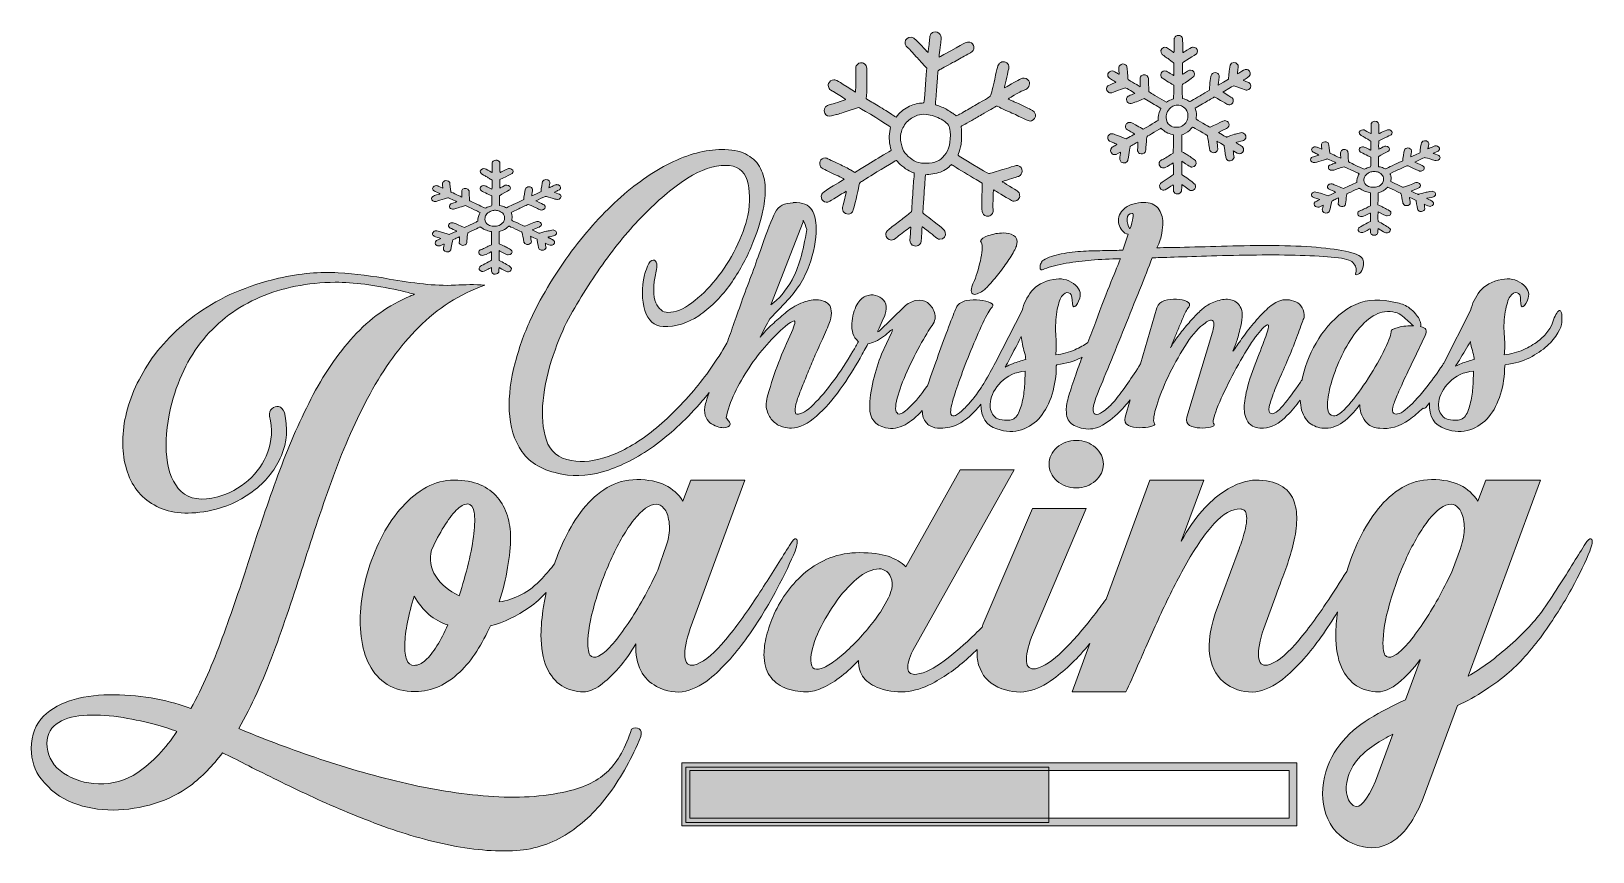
# Model space of a CAD drawing. Header units: inches. Extents: x 0.1 to 5.91, y -4.45 to -1.39.
import ezdxf

# ---------------------------------------------------------------- set-up
doc = ezdxf.new("R2010")
doc.units = ezdxf.units.IN
doc.header["$MEASUREMENT"] = 0
doc.layers.add('Layer 1', color=7, linetype='Continuous')

# ---------------------------------------------------------------- blocks, each defined once
blk = doc.blocks.new('block 2')
at = {"layer": 'Layer 1', "lineweight": 0}
for points, knots in [([(2.3296, -3.9894), (2.3082, -4.057), (2.2795, -4.1087), (2.2435, -4.1444), (2.2075, -4.18), (2.156, -4.2057), (2.0891, -4.2213), (2, -4.2413), (1.9027, -4.2472), (1.7972, -4.239), (1.6917, -4.2308), (1.5836, -4.2135), (1.4728, -4.1871), (1.3619, -4.1608), (1.2547, -4.1297), (1.151, -4.0941), (1.0473, -4.0585), (0.953, -4.0228), (0.8682, -3.9872), (0.916, -3.9031), (0.9591, -3.8089), (0.9976, -3.7044), (1.036, -3.6001), (1.0731, -3.4912), (1.1087, -3.3779), (1.1437, -3.266), (1.1809, -3.1557), (1.2205, -3.047), (1.26, -2.9383), (1.3055, -2.8364), (1.3568, -2.7413), (1.4081, -2.6461), (1.4685, -2.5634), (1.538, -2.4932), (1.6075, -2.423), (1.6896, -2.3708), (1.7844, -2.3366), (1.7461, -2.334), (1.7095, -2.3342), (1.6746, -2.3371), (1.6331, -2.3382), (1.5936, -2.3367), (1.5561, -2.3323), (1.513, -2.3274), (1.4704, -2.3213), (1.4284, -2.3142), (1.3678, -2.3028), (1.3044, -2.2949), (1.2381, -2.2907), (1.1718, -2.2864), (1.0977, -2.2931), (1.0157, -2.311), (0.8989, -2.3388), (0.8, -2.3815), (0.7191, -2.4393), (0.6382, -2.497), (0.5748, -2.562), (0.5288, -2.6344), (0.4828, -2.7067), (0.4541, -2.7789), (0.4427, -2.8508), (0.4313, -2.9228), (0.4365, -2.987), (0.4582, -3.0433), (0.48, -3.0996), (0.5183, -3.1402), (0.5732, -3.1651), (0.628, -3.1901), (0.6986, -3.1918), (0.7848, -3.1705), (0.8376, -3.1562), (0.8859, -3.1318), (0.9297, -3.0973), (0.9735, -3.0627), (1.0059, -3.0206), (1.027, -2.9711), (1.048, -2.9216), (1.0517, -2.8679), (1.0382, -2.8102), (1.0332, -2.7974), (1.0261, -2.7903), (1.0168, -2.7888), (1.0075, -2.7874), (0.9992, -2.7901), (0.9917, -2.7969), (0.9842, -2.8036), (0.9812, -2.8127), (0.9826, -2.8241), (0.994, -2.8719), (0.992, -2.9164), (0.9767, -2.9577), (0.9614, -2.9991), (0.937, -3.0344), (0.9035, -3.0636), (0.87, -3.0928), (0.8322, -3.1131), (0.7902, -3.1245), (0.7303, -3.1402), (0.685, -3.1336), (0.6544, -3.1047), (0.6238, -3.0759), (0.6058, -3.0335), (0.6004, -2.9775), (0.5951, -2.9216), (0.5999, -2.8605), (0.6149, -2.7942), (0.6391, -2.693), (0.6797, -2.6078), (0.7367, -2.5387), (0.7937, -2.4696), (0.8639, -2.4172), (0.9473, -2.3815), (1.0307, -2.3459), (1.1241, -2.3274), (1.2274, -2.3259), (1.2958, -2.3259), (1.3739, -2.3359), (1.4615, -2.3559), (1.4708, -2.3573), (1.4833, -2.3601), (1.499, -2.3644), (1.5067, -2.3665), (1.5146, -2.3686), (1.5227, -2.3708), (1.5171, -2.3729), (1.5114, -2.3749), (1.5059, -2.3773), (1.4257, -2.4115), (1.3555, -2.4617), (1.2953, -2.528), (1.2351, -2.5943), (1.1823, -2.6718), (1.1371, -2.7605), (1.0918, -2.8492), (1.0508, -2.9438), (1.0141, -3.0443), (0.9774, -3.1448), (0.9427, -3.2468), (0.9099, -3.3501), (0.8764, -3.4541), (0.8422, -3.5541), (0.8073, -3.6499), (0.7723, -3.7458), (0.7335, -3.8333), (0.6907, -3.9124), (0.6544, -3.8981), (0.6111, -3.8862), (0.5609, -3.8766), (0.5106, -3.867), (0.4588, -3.8618), (0.4053, -3.8611), (0.3519, -3.8604), (0.302, -3.8662), (0.2556, -3.8787), (0.2093, -3.8912), (0.1716, -3.912), (0.1423, -3.9412), (0.1131, -3.9705), (0.0978, -4.0104), (0.0964, -4.061), (0.0971, -4.1066), (0.1095, -4.1444), (0.1338, -4.1743), (0.1651, -4.2156), (0.2043, -4.2454), (0.2514, -4.2636), (0.2984, -4.2818), (0.3483, -4.2907), (0.401, -4.2903), (0.4538, -4.2899), (0.5053, -4.2819), (0.5555, -4.2663), (0.6058, -4.2505), (0.6498, -4.2285), (0.6875, -4.2), (0.7317, -4.1665), (0.772, -4.1255), (0.8083, -4.077), (0.8347, -4.0898), (0.8629, -4.1041), (0.8928, -4.1198), (0.9598, -4.154), (1.0343, -4.1905), (1.1162, -4.2294), (1.1982, -4.2682), (1.2841, -4.3047), (1.3739, -4.3389), (1.4637, -4.3732), (1.5535, -4.3999), (1.6433, -4.4191), (1.7331, -4.4384), (1.8193, -4.4458), (1.902, -4.4416), (1.9718, -4.4359), (2.0356, -4.4143), (2.0933, -4.3769), (2.1511, -4.3395), (2.2025, -4.2897), (2.2478, -4.2278), (2.2931, -4.1658), (2.3317, -4.0955), (2.3638, -4.0172), (2.3681, -4.0036), (2.3661, -3.994), (2.3579, -3.9883), (2.3497, -3.9826), (2.3403, -3.9829), (2.3296, -3.9894)], [0, 0, 0, 0, 1, 1, 1, 2, 2, 2, 3, 3, 3, 4, 4, 4, 5, 5, 5, 6, 6, 6, 7, 7, 7, 8, 8, 8, 9, 9, 9, 10, 10, 10, 11, 11, 11, 12, 12, 12, 13, 13, 13, 14, 14, 14, 15, 15, 15, 16, 16, 16, 17, 17, 17, 18, 18, 18, 19, 19, 19, 20, 20, 20, 21, 21, 21, 22, 22, 22, 23, 23, 23, 24, 24, 24, 25, 25, 25, 26, 26, 26, 27, 27, 27, 28, 28, 28, 29, 29, 29, 30, 30, 30, 31, 31, 31, 32, 32, 32, 33, 33, 33, 34, 34, 34, 35, 35, 35, 36, 36, 36, 37, 37, 37, 38, 38, 38, 39, 39, 39, 40, 40, 40, 41, 41, 41, 42, 42, 42, 43, 43, 43, 44, 44, 44, 45, 45, 45, 46, 46, 46, 47, 47, 47, 48, 48, 48, 49, 49, 49, 50, 50, 50, 51, 51, 51, 52, 52, 52, 53, 53, 53, 54, 54, 54, 55, 55, 55, 56, 56, 56, 57, 57, 57, 58, 58, 58, 59, 59, 59, 60, 60, 60, 61, 61, 61, 62, 62, 62, 63, 63, 63, 64, 64, 64, 65, 65, 65, 66, 66, 66, 67, 67, 67, 68, 68, 68, 69, 69, 69, 69]), ([(0.493, -4.1508), (0.4459, -4.1807), (0.3973, -4.1948), (0.3471, -4.193), (0.2968, -4.1912), (0.2533, -4.1779), (0.2166, -4.1529), (0.1799, -4.128), (0.1594, -4.0959), (0.1552, -4.0567), (0.1523, -4.0175), (0.1635, -3.9888), (0.1888, -3.9706), (0.2141, -3.9525), (0.2476, -3.9418), (0.2893, -3.9386), (0.331, -3.9354), (0.3749, -3.9371), (0.4208, -3.9439), (0.4668, -3.9507), (0.5094, -3.9592), (0.5486, -3.9696), (0.5878, -3.9799), (0.6177, -3.9894), (0.6384, -3.9979), (0.5963, -4.0613), (0.5478, -4.1123), (0.493, -4.1508)], [0, 0, 0, 0, 1, 1, 1, 2, 2, 2, 3, 3, 3, 4, 4, 4, 5, 5, 5, 6, 6, 6, 7, 7, 7, 8, 8, 8, 9, 9, 9, 9])]:
    blk.add_open_spline(points, degree=3, knots=knots, dxfattribs=at)
blk = doc.blocks.new('block 3')
at = {"layer": 'Layer 1', "lineweight": 0}
for points, knots in [([(2.7615, -3.6457), (2.8028, -3.5869), (2.8388, -3.5284), (2.8695, -3.4703), (2.9001, -3.4123), (2.9229, -3.3643), (2.9379, -3.3265), (2.9464, -3.303), (2.9486, -3.2886), (2.9443, -3.2833), (2.94, -3.2779), (2.9343, -3.2806), (2.9272, -3.2913), (2.9144, -3.3105), (2.8997, -3.3333), (2.8834, -3.3597), (2.852, -3.4103), (2.8172, -3.4645), (2.7791, -3.5222), (2.741, -3.5799), (2.7029, -3.6305), (2.6647, -3.674), (2.6266, -3.7175), (2.5922, -3.7431), (2.5616, -3.751), (2.5416, -3.7546), (2.5306, -3.744), (2.5284, -3.7194), (2.5263, -3.6948), (2.5327, -3.6601), (2.5477, -3.6152), (2.5477, -3.6152), (2.7508, -3.0625), (2.7508, -3.0625), (2.7508, -3.0625), (2.5498, -3.0625), (2.5498, -3.0625), (2.5498, -3.0625), (2.521, -3.1406), (2.521, -3.1406), (2.5045, -3.1149), (2.4826, -3.0951), (2.4552, -3.0812), (2.4278, -3.0673), (2.3923, -3.0604), (2.3488, -3.0604), (2.3089, -3.0604), (2.2724, -3.0703), (2.2393, -3.0903), (2.2061, -3.1102), (2.1763, -3.1368), (2.15, -3.1699), (2.1236, -3.2031), (2.1006, -3.2401), (2.081, -3.2811), (2.0665, -3.3116), (2.0537, -3.3426), (2.0427, -3.3742), (2.0297, -3.3913), (2.0147, -3.4092), (1.9971, -3.4281), (1.9729, -3.4545), (1.9472, -3.4746), (1.9201, -3.4885), (1.8931, -3.5024), (1.8656, -3.5115), (1.8378, -3.5158), (1.8514, -3.4723), (1.8617, -3.4297), (1.8688, -3.388), (1.8759, -3.3463), (1.8795, -3.3087), (1.8795, -3.2752), (1.8795, -3.2475), (1.8756, -3.2207), (1.8678, -3.1951), (1.8599, -3.1694), (1.8476, -3.1466), (1.8309, -3.1267), (1.8141, -3.1067), (1.7926, -3.091), (1.7662, -3.0796), (1.7398, -3.0682), (1.7078, -3.0625), (1.67, -3.0625), (1.6337, -3.0625), (1.5992, -3.0714), (1.5668, -3.0892), (1.5344, -3.1071), (1.5045, -3.1311), (1.477, -3.1614), (1.4496, -3.1917), (1.4253, -3.2266), (1.4043, -3.2662), (1.3833, -3.3057), (1.3659, -3.3472), (1.352, -3.3907), (1.338, -3.4342), (1.3286, -3.4776), (1.3236, -3.5211), (1.3186, -3.5646), (1.3186, -3.6059), (1.3236, -3.6451), (1.3286, -3.6843), (1.339, -3.7192), (1.3546, -3.7499), (1.3703, -3.7805), (1.3922, -3.8048), (1.4204, -3.8226), (1.4485, -3.8404), (1.4833, -3.8493), (1.5246, -3.8493), (1.5567, -3.8493), (1.5864, -3.8429), (1.6139, -3.8301), (1.6413, -3.8173), (1.6668, -3.7996), (1.6903, -3.7771), (1.7138, -3.7547), (1.735, -3.7287), (1.7539, -3.6991), (1.7728, -3.6695), (1.7897, -3.638), (1.8047, -3.6045), (1.8553, -3.5917), (1.9034, -3.5691), (1.949, -3.5366), (1.9723, -3.5201), (1.9934, -3.5016), (2.0124, -3.4812), (2.0085, -3.4985), (2.0051, -3.5156), (2.0025, -3.5324), (1.9961, -3.5726), (1.9928, -3.6081), (1.9928, -3.6387), (1.9928, -3.6872), (1.9998, -3.7271), (2.0137, -3.7584), (2.0276, -3.7898), (2.0465, -3.813), (2.0703, -3.8279), (2.0942, -3.8429), (2.1211, -3.8504), (2.1511, -3.8504), (2.1696, -3.8504), (2.1904, -3.8422), (2.2136, -3.8258), (2.2367, -3.8094), (2.2597, -3.7879), (2.2826, -3.7611), (2.3054, -3.7344), (2.3264, -3.7046), (2.3456, -3.6719), (2.3442, -3.7118), (2.3504, -3.7449), (2.3643, -3.7713), (2.3782, -3.7977), (2.3976, -3.8173), (2.4226, -3.8301), (2.4604, -3.85), (2.4965, -3.8559), (2.5311, -3.8477), (2.5657, -3.8395), (2.5983, -3.8219), (2.6289, -3.7948), (2.676, -3.7542), (2.7201, -3.7044), (2.7615, -3.6457)], [0, 0, 0, 0, 1, 1, 1, 2, 2, 2, 3, 3, 3, 4, 4, 4, 5, 5, 5, 6, 6, 6, 7, 7, 7, 8, 8, 8, 9, 9, 9, 10, 10, 10, 11, 11, 11, 12, 12, 12, 13, 13, 13, 14, 14, 14, 15, 15, 15, 16, 16, 16, 17, 17, 17, 18, 18, 18, 19, 19, 19, 20, 20, 20, 21, 21, 21, 22, 22, 22, 23, 23, 23, 24, 24, 24, 25, 25, 25, 26, 26, 26, 27, 27, 27, 28, 28, 28, 29, 29, 29, 30, 30, 30, 31, 31, 31, 32, 32, 32, 33, 33, 33, 34, 34, 34, 35, 35, 35, 36, 36, 36, 37, 37, 37, 38, 38, 38, 39, 39, 39, 40, 40, 40, 41, 41, 41, 42, 42, 42, 43, 43, 43, 44, 44, 44, 45, 45, 45, 46, 46, 46, 47, 47, 47, 48, 48, 48, 49, 49, 49, 50, 50, 50, 51, 51, 51, 52, 52, 52, 53, 53, 53, 54, 54, 54, 55, 55, 55, 56, 56, 56, 56]), ([(1.7432, -3.2614), (1.7393, -3.2941), (1.7325, -3.3307), (1.7229, -3.3709), (1.7133, -3.4112), (1.7017, -3.452), (1.6882, -3.4933), (1.6497, -3.4748), (1.6206, -3.4504), (1.601, -3.4201), (1.5814, -3.3898), (1.5763, -3.3572), (1.5855, -3.3223), (1.6005, -3.2902), (1.6158, -3.2614), (1.6315, -3.2357), (1.6472, -3.21), (1.6625, -3.1896), (1.6775, -3.1742), (1.6924, -3.1589), (1.7067, -3.1512), (1.7202, -3.1512), (1.7323, -3.1512), (1.7402, -3.1614), (1.7438, -3.1817), (1.7473, -3.202), (1.7471, -3.2286), (1.7432, -3.2614)], [0, 0, 0, 0, 1, 1, 1, 2, 2, 2, 3, 3, 3, 4, 4, 4, 5, 5, 5, 6, 6, 6, 7, 7, 7, 8, 8, 8, 9, 9, 9, 9]), ([(2.4654, -3.2833), (2.4596, -3.305), (2.4468, -3.3433), (2.4269, -3.3982), (2.4133, -3.4281), (2.3976, -3.4593), (2.3798, -3.4917), (2.362, -3.5242), (2.3435, -3.5551), (2.3242, -3.5847), (2.305, -3.6143), (2.2861, -3.6403), (2.2676, -3.6628), (2.249, -3.6852), (2.2323, -3.7016), (2.2173, -3.7119), (2.2024, -3.7223), (2.1902, -3.7248), (2.181, -3.7194), (2.1717, -3.7141), (2.1671, -3.6979), (2.1671, -3.6708), (2.1671, -3.6309), (2.1755, -3.5817), (2.1922, -3.5233), (2.209, -3.4648), (2.2303, -3.4073), (2.2564, -3.3506), (2.2824, -3.2939), (2.31, -3.2469), (2.3392, -3.2095), (2.3684, -3.1721), (2.3962, -3.153), (2.4226, -3.1523), (2.4319, -3.1523), (2.4411, -3.1575), (2.4504, -3.1678), (2.4596, -3.1781), (2.4659, -3.1945), (2.4691, -3.217), (2.4723, -3.2394), (2.4711, -3.2615), (2.4654, -3.2833)], [0, 0, 0, 0, 1, 1, 1, 2, 2, 2, 3, 3, 3, 4, 4, 4, 5, 5, 5, 6, 6, 6, 7, 7, 7, 8, 8, 8, 9, 9, 9, 10, 10, 10, 11, 11, 11, 12, 12, 12, 13, 13, 13, 14, 14, 14, 14]), ([(1.6058, -3.6793), (1.5916, -3.7022), (1.5773, -3.72), (1.5631, -3.7328), (1.5488, -3.7456), (1.5349, -3.752), (1.5214, -3.752), (1.5079, -3.752), (1.4984, -3.7451), (1.4931, -3.7312), (1.4877, -3.7173), (1.4854, -3.6982), (1.4861, -3.674), (1.4868, -3.6498), (1.4902, -3.6223), (1.4963, -3.5917), (1.5023, -3.5611), (1.5107, -3.5286), (1.5214, -3.4944), (1.552, -3.5493), (1.5937, -3.5849), (1.6465, -3.6013), (1.6337, -3.6305), (1.6201, -3.6565), (1.6058, -3.6793)], [0, 0, 0, 0, 1, 1, 1, 2, 2, 2, 3, 3, 3, 4, 4, 4, 5, 5, 5, 6, 6, 6, 7, 7, 7, 8, 8, 8, 8])]:
    blk.add_open_spline(points, degree=3, knots=knots, dxfattribs=at)
blk = doc.blocks.new('block 4')
at = {"layer": 'Layer 1', "lineweight": 0}
for points, knots in [([(5.9018, -3.2833), (5.8979, -3.2779), (5.892, -3.2806), (5.8842, -3.2913), (5.8713, -3.3105), (5.8567, -3.3333), (5.8404, -3.3597), (5.8054, -3.4174), (5.7662, -3.4784), (5.7227, -3.5425), (5.6928, -3.5853), (5.6515, -3.63), (5.5987, -3.6767), (5.546, -3.7233), (5.4936, -3.762), (5.4416, -3.7927), (5.4416, -3.7927), (5.711, -3.0625), (5.711, -3.0625), (5.711, -3.0625), (5.7078, -3.0625), (5.7078, -3.0625), (5.7078, -3.0625), (5.51, -3.0625), (5.51, -3.0625), (5.51, -3.0625), (5.5079, -3.0625), (5.5079, -3.0625), (5.5079, -3.0625), (5.4779, -3.1406), (5.4779, -3.1406), (5.4615, -3.1149), (5.4396, -3.0951), (5.4122, -3.0812), (5.3848, -3.0673), (5.3493, -3.0604), (5.3058, -3.0604), (5.2659, -3.0604), (5.2294, -3.0703), (5.1963, -3.0903), (5.1631, -3.1102), (5.1333, -3.1368), (5.107, -3.1699), (5.0806, -3.2031), (5.0576, -3.2401), (5.038, -3.2811), (5.0191, -3.3205), (5.0034, -3.361), (4.9905, -3.4023), (4.9664, -3.4404), (4.9406, -3.4803), (4.9129, -3.5222), (4.8748, -3.5799), (4.8367, -3.6305), (4.7985, -3.674), (4.7604, -3.7175), (4.726, -3.7431), (4.6954, -3.751), (4.6754, -3.7546), (4.6644, -3.744), (4.6622, -3.7194), (4.6601, -3.6948), (4.6665, -3.6601), (4.6815, -3.6152), (4.6815, -3.6152), (4.7275, -3.4891), (4.7275, -3.4891), (4.731, -3.4798), (4.7349, -3.4695), (4.7392, -3.458), (4.7478, -3.4353), (4.757, -3.4099), (4.767, -3.3822), (4.777, -3.3544), (4.7856, -3.3257), (4.7927, -3.2961), (4.7998, -3.2665), (4.8037, -3.2378), (4.8044, -3.21), (4.8051, -3.1822), (4.801, -3.1573), (4.7921, -3.1352), (4.7832, -3.1131), (4.7674, -3.0955), (4.7446, -3.0823), (4.7217, -3.0691), (4.6904, -3.0625), (4.6505, -3.0625), (4.6369, -3.0625), (4.6198, -3.0657), (4.5992, -3.0721), (4.5785, -3.0785), (4.5555, -3.0901), (4.5302, -3.1069), (4.5049, -3.1236), (4.4789, -3.147), (4.4522, -3.1769), (4.4255, -3.2068), (4.3996, -3.2446), (4.3747, -3.2902), (4.3747, -3.2902), (4.4591, -3.0625), (4.4591, -3.0625), (4.4591, -3.0625), (4.2582, -3.0625), (4.2582, -3.0625), (4.2582, -3.0625), (4.0951, -3.5061), (4.0951, -3.5061), (4.0805, -3.5256), (4.0655, -3.5455), (4.0497, -3.5661), (4.0112, -3.6161), (3.9729, -3.66), (3.9348, -3.6976), (3.8966, -3.7353), (3.8626, -3.7575), (3.8327, -3.7643), (3.812, -3.7674), (3.8008, -3.7583), (3.799, -3.737), (3.7972, -3.7157), (3.8034, -3.6856), (3.8177, -3.6467), (3.8177, -3.6467), (4.0208, -3.1679), (4.0208, -3.1679), (4.0208, -3.1679), (3.8209, -3.1679), (3.8209, -3.1679), (3.8209, -3.1679), (3.6381, -3.5976), (3.6381, -3.5976), (3.6366, -3.6017), (3.6353, -3.6057), (3.6339, -3.6097), (3.6255, -3.6181), (3.6169, -3.6265), (3.6082, -3.6352), (3.5697, -3.673), (3.5314, -3.7062), (3.4932, -3.7347), (3.4551, -3.7632), (3.4211, -3.7801), (3.3911, -3.7852), (3.3705, -3.7875), (3.3593, -3.7806), (3.3575, -3.7645), (3.3557, -3.7484), (3.3619, -3.7256), (3.3762, -3.6962), (3.3762, -3.6962), (3.7536, -3.0246), (3.7536, -3.0246), (3.7536, -3.0246), (3.5526, -3.0246), (3.5526, -3.0246), (3.5526, -3.0246), (3.3505, -3.3849), (3.3505, -3.3849), (3.3334, -3.3681), (3.3113, -3.3551), (3.2842, -3.346), (3.2572, -3.3369), (3.2219, -3.3323), (3.1784, -3.3323), (3.1378, -3.3323), (3.1009, -3.3389), (3.0678, -3.352), (3.0346, -3.365), (3.0049, -3.3825), (2.9785, -3.4042), (2.9521, -3.4259), (2.9291, -3.4502), (2.9096, -3.4771), (2.8899, -3.504), (2.8737, -3.5315), (2.8609, -3.5598), (2.8481, -3.5881), (2.8384, -3.6154), (2.832, -3.6418), (2.8256, -3.6682), (2.8224, -3.6915), (2.8224, -3.7116), (2.8224, -3.7434), (2.8294, -3.7695), (2.8433, -3.7901), (2.8572, -3.8107), (2.876, -3.8258), (2.8999, -3.8357), (2.9238, -3.8455), (2.9507, -3.8504), (2.9806, -3.8504), (2.9992, -3.8504), (3.0198, -3.845), (3.0426, -3.8343), (3.0655, -3.8235), (3.0883, -3.8094), (3.1111, -3.7919), (3.1339, -3.7743), (3.1549, -3.7548), (3.1741, -3.7333), (3.1734, -3.7595), (3.18, -3.7812), (3.1939, -3.7985), (3.2078, -3.8158), (3.2272, -3.8287), (3.2522, -3.8371), (3.2899, -3.8502), (3.326, -3.854), (3.3602, -3.8486), (3.3944, -3.8433), (3.4271, -3.8317), (3.4585, -3.8139), (3.5055, -3.7873), (3.5497, -3.7547), (3.5911, -3.7161), (3.5995, -3.7083), (3.6075, -3.7005), (3.6155, -3.6926), (3.6141, -3.7138), (3.6158, -3.733), (3.621, -3.7499), (3.6331, -3.7891), (3.657, -3.8167), (3.6926, -3.8328), (3.7311, -3.8501), (3.7675, -3.8552), (3.8017, -3.8481), (3.8359, -3.841), (3.8683, -3.8257), (3.8989, -3.8022), (3.9467, -3.767), (3.9912, -3.724), (4.0326, -3.6731), (4.0333, -3.6722), (4.0339, -3.6714), (4.0346, -3.6705), (4.0346, -3.6705), (3.9685, -3.8504), (3.9685, -3.8504), (3.9685, -3.8504), (4.1684, -3.8504), (4.1684, -3.8504), (4.1805, -3.8262), (4.1979, -3.7877), (4.2207, -3.7349), (4.2435, -3.6822), (4.2699, -3.6232), (4.2998, -3.558), (4.3298, -3.4928), (4.3617, -3.4303), (4.3955, -3.3704), (4.4294, -3.3105), (4.4632, -3.2619), (4.4971, -3.2245), (4.5309, -3.187), (4.5635, -3.1687), (4.5949, -3.1694), (4.5985, -3.1701), (4.6022, -3.1714), (4.6061, -3.1731), (4.61, -3.1749), (4.6131, -3.1779), (4.6152, -3.1822), (4.6202, -3.2001), (4.6188, -3.2236), (4.6109, -3.2528), (4.6031, -3.282), (4.5952, -3.3062), (4.5874, -3.3255), (4.5867, -3.3269), (4.5863, -3.328), (4.5863, -3.3287), (4.5863, -3.3287), (4.5008, -3.5585), (4.5008, -3.5585), (4.478, -3.6305), (4.4727, -3.6891), (4.4848, -3.7344), (4.4969, -3.7797), (4.5208, -3.8115), (4.5564, -3.8301), (4.5942, -3.85), (4.6304, -3.8559), (4.6649, -3.8477), (4.6995, -3.8395), (4.7321, -3.8219), (4.7627, -3.7948), (4.8098, -3.7542), (4.854, -3.7044), (4.8953, -3.6457), (4.9173, -3.6144), (4.9376, -3.5832), (4.9566, -3.5522), (4.9522, -3.5843), (4.9498, -3.6133), (4.9498, -3.6387), (4.9498, -3.6872), (4.9568, -3.7271), (4.9707, -3.7584), (4.9846, -3.7898), (5.0035, -3.813), (5.0273, -3.8279), (5.0512, -3.8429), (5.0781, -3.8504), (5.108, -3.8504), (5.1301, -3.8504), (5.1551, -3.8392), (5.1829, -3.8167), (5.2107, -3.7943), (5.2377, -3.7656), (5.2641, -3.7307), (5.2641, -3.7307), (5.263, -3.7328), (5.263, -3.7328), (5.263, -3.7328), (5.2085, -3.8803), (5.2085, -3.8803), (5.1622, -3.901), (5.1175, -3.9245), (5.0744, -3.9509), (5.0312, -3.9772), (4.9946, -4.0095), (4.9643, -4.0476), (4.934, -4.0857), (4.9138, -4.1326), (4.9039, -4.1882), (4.8953, -4.2452), (4.9037, -4.296), (4.929, -4.3405), (4.9543, -4.3851), (4.9954, -4.4141), (5.0525, -4.4277), (5.0916, -4.4369), (5.1305, -4.4282), (5.169, -4.4015), (5.2075, -4.3747), (5.2413, -4.3265), (5.2705, -4.2566), (5.2705, -4.2566), (5.402, -3.9017), (5.402, -3.9017), (5.4369, -3.886), (5.4717, -3.8666), (5.5063, -3.8434), (5.5408, -3.8203), (5.5674, -3.8008), (5.5859, -3.7852), (5.633, -3.7446), (5.6771, -3.6955), (5.7185, -3.6382), (5.7598, -3.5808), (5.7958, -3.524), (5.8264, -3.4677), (5.8571, -3.4114), (5.8799, -3.3643), (5.8949, -3.3265), (5.9034, -3.303), (5.9057, -3.2886), (5.9018, -3.2833)], [0, 0, 0, 0, 1, 1, 1, 2, 2, 2, 3, 3, 3, 4, 4, 4, 5, 5, 5, 6, 6, 6, 7, 7, 7, 8, 8, 8, 9, 9, 9, 10, 10, 10, 11, 11, 11, 12, 12, 12, 13, 13, 13, 14, 14, 14, 15, 15, 15, 16, 16, 16, 17, 17, 17, 18, 18, 18, 19, 19, 19, 20, 20, 20, 21, 21, 21, 22, 22, 22, 23, 23, 23, 24, 24, 24, 25, 25, 25, 26, 26, 26, 27, 27, 27, 28, 28, 28, 29, 29, 29, 30, 30, 30, 31, 31, 31, 32, 32, 32, 33, 33, 33, 34, 34, 34, 35, 35, 35, 36, 36, 36, 37, 37, 37, 38, 38, 38, 39, 39, 39, 40, 40, 40, 41, 41, 41, 42, 42, 42, 43, 43, 43, 44, 44, 44, 45, 45, 45, 46, 46, 46, 47, 47, 47, 48, 48, 48, 49, 49, 49, 50, 50, 50, 51, 51, 51, 52, 52, 52, 53, 53, 53, 54, 54, 54, 55, 55, 55, 56, 56, 56, 57, 57, 57, 58, 58, 58, 59, 59, 59, 60, 60, 60, 61, 61, 61, 62, 62, 62, 63, 63, 63, 64, 64, 64, 65, 65, 65, 66, 66, 66, 67, 67, 67, 68, 68, 68, 69, 69, 69, 70, 70, 70, 71, 71, 71, 72, 72, 72, 73, 73, 73, 74, 74, 74, 75, 75, 75, 76, 76, 76, 77, 77, 77, 78, 78, 78, 79, 79, 79, 80, 80, 80, 81, 81, 81, 82, 82, 82, 83, 83, 83, 84, 84, 84, 85, 85, 85, 86, 86, 86, 87, 87, 87, 88, 88, 88, 89, 89, 89, 90, 90, 90, 91, 91, 91, 92, 92, 92, 93, 93, 93, 94, 94, 94, 95, 95, 95, 96, 96, 96, 97, 97, 97, 98, 98, 98, 99, 99, 99, 100, 100, 100, 101, 101, 101, 102, 102, 102, 103, 103, 103, 104, 104, 104, 105, 105, 105, 106, 106, 106, 107, 107, 107, 108, 108, 108, 109, 109, 109, 110, 110, 110, 111, 111, 111, 112, 112, 112, 113, 113, 113, 114, 114, 114, 115, 115, 115, 116, 116, 116, 117, 117, 117, 118, 118, 118, 119, 119, 119, 120, 120, 120, 120]), ([(5.4234, -3.2806), (5.4184, -3.3006), (5.4152, -3.3126), (5.4138, -3.3169), (5.4138, -3.3169), (5.3838, -3.3982), (5.3838, -3.3982), (5.3703, -3.4281), (5.3546, -3.4593), (5.3368, -3.4917), (5.319, -3.5242), (5.3005, -3.5551), (5.2812, -3.5847), (5.262, -3.6143), (5.2431, -3.6403), (5.2246, -3.6628), (5.206, -3.6852), (5.1893, -3.7016), (5.1743, -3.7119), (5.1594, -3.7223), (5.1474, -3.7248), (5.1385, -3.7194), (5.1296, -3.7141), (5.1252, -3.6979), (5.1252, -3.6708), (5.1252, -3.6309), (5.1333, -3.5817), (5.1497, -3.5233), (5.1661, -3.4648), (5.1873, -3.4073), (5.2133, -3.3506), (5.2394, -3.2939), (5.267, -3.2469), (5.2962, -3.2095), (5.3254, -3.1721), (5.3532, -3.153), (5.3796, -3.1523), (5.3888, -3.1523), (5.3981, -3.1575), (5.4074, -3.1678), (5.4166, -3.1781), (5.4229, -3.1945), (5.4261, -3.217), (5.4293, -3.2394), (5.4284, -3.2606), (5.4234, -3.2806)], [0, 0, 0, 0, 1, 1, 1, 2, 2, 2, 3, 3, 3, 4, 4, 4, 5, 5, 5, 6, 6, 6, 7, 7, 7, 8, 8, 8, 9, 9, 9, 10, 10, 10, 11, 11, 11, 12, 12, 12, 13, 13, 13, 14, 14, 14, 15, 15, 15, 15]), ([(3.2949, -3.4767), (3.2899, -3.4898), (3.2868, -3.4978), (3.2853, -3.5006), (3.2853, -3.5006), (3.2554, -3.5538), (3.2554, -3.5538), (3.2418, -3.574), (3.2263, -3.5945), (3.2089, -3.6155), (3.1914, -3.6366), (3.1729, -3.6568), (3.1533, -3.6762), (3.1337, -3.6956), (3.1146, -3.7126), (3.0961, -3.7274), (3.0775, -3.7421), (3.0608, -3.7528), (3.0459, -3.7596), (3.0309, -3.7664), (3.0189, -3.768), (3.01, -3.7645), (3.0011, -3.761), (2.9967, -3.7504), (2.9967, -3.7326), (2.9967, -3.7065), (3.005, -3.6742), (3.0218, -3.6359), (3.0385, -3.5975), (3.0598, -3.5598), (3.0854, -3.5227), (3.1111, -3.4855), (3.1385, -3.4547), (3.1677, -3.4301), (3.1969, -3.4056), (3.2247, -3.3931), (3.2511, -3.3926), (3.2604, -3.3926), (3.2696, -3.396), (3.2789, -3.4028), (3.2882, -3.4096), (3.2944, -3.4203), (3.2976, -3.435), (3.3008, -3.4497), (3.2999, -3.4637), (3.2949, -3.4767)], [0, 0, 0, 0, 1, 1, 1, 2, 2, 2, 3, 3, 3, 4, 4, 4, 5, 5, 5, 6, 6, 6, 7, 7, 7, 8, 8, 8, 9, 9, 9, 10, 10, 10, 11, 11, 11, 12, 12, 12, 13, 13, 13, 14, 14, 14, 15, 15, 15, 15]), ([(5.0973, -4.1828), (5.0667, -4.2555), (5.04, -4.2862), (5.0172, -4.2748), (5.0143, -4.2734), (5.0102, -4.2696), (5.0049, -4.2636), (4.9995, -4.2575), (4.9951, -4.2484), (4.9915, -4.2363), (4.988, -4.2242), (4.9876, -4.2082), (4.9904, -4.1882), (4.9962, -4.1568), (5.0085, -4.1297), (5.0273, -4.107), (5.0462, -4.0841), (5.068, -4.0647), (5.0925, -4.0487), (5.1171, -4.0326), (5.1401, -4.0193), (5.1615, -4.0086), (5.1615, -4.0086), (5.0973, -4.1828), (5.0973, -4.1828)], [0, 0, 0, 0, 1, 1, 1, 2, 2, 2, 3, 3, 3, 4, 4, 4, 5, 5, 5, 6, 6, 6, 7, 7, 7, 8, 8, 8, 8])]:
    blk.add_open_spline(points, degree=3, knots=knots, dxfattribs=at)
blk = doc.blocks.new('block 5')
at = {"layer": 'Layer 1', "lineweight": 0}
for points, knots in [([(5.7904, -2.4754), (5.7904, -2.4856), (5.7857, -2.4987), (5.7762, -2.5148), (5.7667, -2.5309), (5.7532, -2.5469), (5.7357, -2.563), (5.7182, -2.579), (5.6966, -2.5936), (5.6711, -2.6068), (5.6456, -2.6199), (5.6153, -2.6286), (5.5802, -2.633), (5.5802, -2.633), (5.5781, -2.6374), (5.5781, -2.6374), (5.5781, -2.6739), (5.5729, -2.7089), (5.5627, -2.7425), (5.5525, -2.7761), (5.5379, -2.8042), (5.5189, -2.8268), (5.5, -2.8494), (5.4766, -2.8655), (5.4489, -2.875), (5.4211, -2.8844), (5.3905, -2.8833), (5.3569, -2.8717), (5.3161, -2.8585), (5.2964, -2.8264), (5.2978, -2.7753), (5.2978, -2.7753), (5.2891, -2.7863), (5.2891, -2.7863), (5.2827, -2.7952), (5.2778, -2.7976), (5.2742, -2.7943), (5.2574, -2.8105), (5.2401, -2.825), (5.2223, -2.8377), (5.1865, -2.8633), (5.1504, -2.8739), (5.1139, -2.8695), (5.0935, -2.868), (5.0781, -2.8622), (5.0679, -2.852), (5.0577, -2.8418), (5.0504, -2.8312), (5.046, -2.8202), (5.0417, -2.8093), (5.0395, -2.7998), (5.0395, -2.7918), (5.0395, -2.7837), (5.0387, -2.7805), (5.0373, -2.7819), (5.0256, -2.8009), (5.0081, -2.8202), (4.9848, -2.8399), (4.9614, -2.8596), (4.9373, -2.8695), (4.9125, -2.8695), (4.892, -2.8695), (4.8738, -2.8644), (4.8578, -2.8542), (4.8417, -2.844), (4.8301, -2.8264), (4.8227, -2.8016), (4.8198, -2.79), (4.8182, -2.7777), (4.8175, -2.7646), (4.8016, -2.7854), (4.7852, -2.8049), (4.768, -2.8224), (4.7388, -2.8523), (4.7096, -2.868), (4.6805, -2.8695), (4.6717, -2.8695), (4.6626, -2.8684), (4.6531, -2.8662), (4.6436, -2.864), (4.6352, -2.8593), (4.6279, -2.852), (4.6206, -2.8447), (4.6151, -2.8334), (4.6115, -2.818), (4.6078, -2.8027), (4.6082, -2.7827), (4.6126, -2.7578), (4.617, -2.7286), (4.6261, -2.6954), (4.64, -2.6582), (4.6538, -2.621), (4.6666, -2.5874), (4.6783, -2.5575), (4.6899, -2.5276), (4.6969, -2.506), (4.6991, -2.4929), (4.7013, -2.4798), (4.6936, -2.482), (4.6761, -2.4995), (4.6615, -2.5141), (4.6429, -2.5396), (4.6203, -2.5761), (4.5976, -2.6126), (4.5765, -2.6502), (4.5568, -2.6889), (4.5371, -2.7275), (4.5207, -2.7633), (4.5075, -2.7961), (4.4944, -2.829), (4.4907, -2.8483), (4.4966, -2.8542), (4.4995, -2.8585), (4.4951, -2.8622), (4.4834, -2.8651), (4.4717, -2.868), (4.4586, -2.8691), (4.444, -2.8684), (4.4294, -2.8677), (4.4166, -2.8644), (4.4057, -2.8585), (4.3947, -2.8527), (4.3915, -2.8425), (4.3958, -2.8279), (4.3958, -2.8279), (4.4878, -2.5236), (4.4878, -2.5236), (4.4951, -2.5002), (4.4977, -2.4845), (4.4955, -2.4765), (4.4933, -2.4685), (4.4892, -2.4652), (4.4834, -2.4666), (4.4776, -2.4681), (4.471, -2.4718), (4.4637, -2.4776), (4.4564, -2.4834), (4.4506, -2.4878), (4.4462, -2.4907), (4.4243, -2.5112), (4.402, -2.5404), (4.3794, -2.5783), (4.3568, -2.6163), (4.3367, -2.6542), (4.3192, -2.6921), (4.3017, -2.7301), (4.2886, -2.7648), (4.2798, -2.7961), (4.2711, -2.8275), (4.2696, -2.8462), (4.2754, -2.852), (4.2783, -2.8563), (4.2736, -2.86), (4.2612, -2.8629), (4.2488, -2.8659), (4.2349, -2.8673), (4.2196, -2.8673), (4.2043, -2.8673), (4.1904, -2.8644), (4.178, -2.8585), (4.1656, -2.8527), (4.1616, -2.8425), (4.166, -2.8279), (4.166, -2.8279), (4.1846, -2.7638), (4.1846, -2.7638), (4.1777, -2.7723), (4.1708, -2.7806), (4.1638, -2.7885), (4.1404, -2.8147), (4.1163, -2.8359), (4.0915, -2.852), (4.0667, -2.868), (4.0426, -2.8746), (4.0193, -2.8717), (3.996, -2.8688), (3.9781, -2.8622), (3.9657, -2.852), (3.9533, -2.8418), (3.947, -2.825), (3.947, -2.8016), (3.947, -2.7885), (3.9503, -2.7706), (3.9569, -2.748), (3.9635, -2.7254), (3.9719, -2.6995), (3.9821, -2.6702), (3.9893, -2.6496), (3.9973, -2.6279), (4.0059, -2.6051), (4.0049, -2.6056), (4.004, -2.6062), (4.0029, -2.6068), (3.9773, -2.6199), (3.9471, -2.6286), (3.912, -2.633), (3.912, -2.633), (3.9098, -2.6374), (3.9098, -2.6374), (3.9098, -2.6739), (3.9047, -2.7089), (3.8945, -2.7425), (3.8843, -2.7761), (3.8697, -2.8042), (3.8507, -2.8268), (3.8317, -2.8494), (3.8084, -2.8655), (3.7807, -2.875), (3.7529, -2.8844), (3.7223, -2.8833), (3.6887, -2.8717), (3.6492, -2.859), (3.6297, -2.8283), (3.6297, -2.7801), (3.6188, -2.793), (3.6076, -2.8054), (3.5957, -2.8169), (3.5687, -2.8432), (3.5413, -2.8593), (3.5136, -2.8651), (3.5034, -2.868), (3.4913, -2.8695), (3.4775, -2.8695), (3.4636, -2.8695), (3.4512, -2.8666), (3.4403, -2.8607), (3.4293, -2.8549), (3.4209, -2.8443), (3.4151, -2.829), (3.4124, -2.8221), (3.4113, -2.8134), (3.4114, -2.8033), (3.3906, -2.8262), (3.3692, -2.8439), (3.3472, -2.8563), (3.3238, -2.8695), (3.2998, -2.8731), (3.2749, -2.8673), (3.2355, -2.8585), (3.2158, -2.8337), (3.2158, -2.7929), (3.2158, -2.7622), (3.2202, -2.7286), (3.229, -2.6921), (3.2377, -2.6557), (3.2479, -2.6228), (3.2596, -2.5936), (3.2596, -2.5936), (3.2969, -2.5148), (3.2969, -2.5148), (3.2998, -2.506), (3.3008, -2.5017), (3.3001, -2.5017), (3.2994, -2.5017), (3.2969, -2.5031), (3.2925, -2.506), (3.2851, -2.5134), (3.2768, -2.5207), (3.2673, -2.5279), (3.2578, -2.5353), (3.2476, -2.5415), (3.2366, -2.5466), (3.2274, -2.5509), (3.2183, -2.5535), (3.2091, -2.5547), (3.2008, -2.5705), (3.1911, -2.5885), (3.1797, -2.6089), (3.1586, -2.6469), (3.1341, -2.6852), (3.1064, -2.7239), (3.0786, -2.7626), (3.0491, -2.7961), (3.0177, -2.8246), (2.9863, -2.8531), (2.9553, -2.868), (2.9247, -2.8695), (2.9159, -2.8695), (2.905, -2.8677), (2.8918, -2.864), (2.8787, -2.8604), (2.867, -2.8534), (2.8568, -2.8432), (2.8466, -2.833), (2.8389, -2.8199), (2.8338, -2.8038), (2.8287, -2.7878), (2.8298, -2.7681), (2.8371, -2.7447), (2.8488, -2.7038), (2.8619, -2.664), (2.8765, -2.6254), (2.8911, -2.5867), (2.9071, -2.5491), (2.9247, -2.5126), (2.9378, -2.4834), (2.9411, -2.4692), (2.9345, -2.4699), (2.928, -2.4707), (2.9166, -2.4776), (2.9006, -2.4907), (2.8787, -2.5097), (2.856, -2.5323), (2.8327, -2.5586), (2.8093, -2.5849), (2.7875, -2.6133), (2.767, -2.644), (2.7466, -2.6746), (2.7287, -2.706), (2.7134, -2.7381), (2.6981, -2.7702), (2.6875, -2.8009), (2.6816, -2.8301), (2.6845, -2.8344), (2.6878, -2.8388), (2.6915, -2.8432), (2.6951, -2.8476), (2.697, -2.8512), (2.697, -2.8542), (2.694, -2.8629), (2.6853, -2.8673), (2.6707, -2.8673), (2.6648, -2.8673), (2.6572, -2.8659), (2.6477, -2.8629), (2.6382, -2.86), (2.6295, -2.8552), (2.6214, -2.8487), (2.6134, -2.8421), (2.6076, -2.833), (2.6039, -2.8213), (2.6003, -2.8096), (2.6006, -2.795), (2.605, -2.7775), (2.6072, -2.7697), (2.6116, -2.756), (2.6183, -2.7368), (2.6099, -2.7472), (2.6016, -2.7576), (2.593, -2.7677), (2.5382, -2.8312), (2.4813, -2.8848), (2.4222, -2.9286), (2.3631, -2.9724), (2.3036, -3.0045), (2.2438, -3.0249), (2.1839, -3.0454), (2.1263, -3.0505), (2.0708, -3.0403), (2.0007, -3.0271), (1.9511, -2.999), (1.9219, -2.956), (1.8927, -2.9129), (1.877, -2.8626), (1.8749, -2.8049), (1.8727, -2.7473), (1.88, -2.6874), (1.8967, -2.6254), (1.9135, -2.5633), (1.9336, -2.5075), (1.9569, -2.4579), (1.9993, -2.3703), (2.0492, -2.2878), (2.1069, -2.2105), (2.1646, -2.1331), (2.2255, -2.066), (2.2897, -2.0091), (2.3539, -1.9521), (2.4193, -1.908), (2.4857, -1.8766), (2.5521, -1.8452), (2.616, -1.8303), (2.6773, -1.8317), (2.7123, -1.8332), (2.7404, -1.8401), (2.7616, -1.8524), (2.7827, -1.8648), (2.7988, -1.8815), (2.8097, -1.9026), (2.8207, -1.9237), (2.8265, -1.9474), (2.8272, -1.9735), (2.828, -1.9997), (2.8254, -2.0266), (2.8196, -2.0543), (2.8108, -2.0979), (2.7955, -2.1456), (2.7736, -2.1972), (2.7517, -2.2489), (2.7243, -2.2969), (2.6915, -2.3413), (2.6587, -2.3856), (2.6214, -2.422), (2.5798, -2.4504), (2.5382, -2.4787), (2.4941, -2.4922), (2.4474, -2.4907), (2.4138, -2.4893), (2.3912, -2.4693), (2.3795, -2.4306), (2.3678, -2.3918), (2.3671, -2.3477), (2.3773, -2.298), (2.3788, -2.2922), (2.3828, -2.2816), (2.3894, -2.2663), (2.3959, -2.251), (2.4028, -2.2433), (2.4102, -2.2433), (2.4174, -2.2433), (2.4218, -2.2481), (2.4233, -2.2575), (2.4247, -2.267), (2.424, -2.2762), (2.4211, -2.2849), (2.4094, -2.3389), (2.4091, -2.378), (2.42, -2.402), (2.431, -2.4261), (2.4459, -2.4382), (2.4649, -2.4382), (2.4926, -2.4382), (2.5222, -2.4265), (2.5536, -2.403), (2.5849, -2.3796), (2.6149, -2.3503), (2.6433, -2.3151), (2.6718, -2.2799), (2.6966, -2.241), (2.7178, -2.1986), (2.7389, -2.1561), (2.7539, -2.1158), (2.7627, -2.0777), (2.7714, -2.0264), (2.7703, -1.9824), (2.7594, -1.9458), (2.7484, -1.9092), (2.7218, -1.8908), (2.6795, -1.8908), (2.6357, -1.8908), (2.5886, -1.9069), (2.5382, -1.939), (2.4879, -1.9711), (2.4364, -2.0134), (2.3839, -2.066), (2.3313, -2.1185), (2.2802, -2.1791), (2.2306, -2.2477), (2.181, -2.3163), (2.1357, -2.3878), (2.0949, -2.4623), (2.0759, -2.4973), (2.0569, -2.5429), (2.038, -2.5991), (2.019, -2.6553), (2.0066, -2.7111), (2.0007, -2.7666), (1.9949, -2.8221), (1.9989, -2.8709), (2.0128, -2.9133), (2.0266, -2.9556), (2.0577, -2.9811), (2.1058, -2.9899), (2.1481, -2.9972), (2.1948, -2.9917), (2.246, -2.9735), (2.297, -2.9552), (2.3492, -2.9253), (2.4025, -2.8837), (2.4558, -2.8421), (2.5087, -2.7903), (2.5612, -2.7283), (2.6049, -2.6768), (2.6459, -2.6184), (2.6845, -2.5532), (2.7015, -2.5058), (2.7209, -2.4508), (2.7429, -2.3878), (2.7678, -2.3221), (2.7911, -2.2583), (2.813, -2.1962), (2.8349, -2.1342), (2.852, -2.0908), (2.8645, -2.066), (2.8768, -2.0412), (2.8991, -2.0295), (2.9312, -2.0309), (2.9312, -2.0309), (2.9312, -2.0288), (2.9312, -2.0288), (2.9663, -2.0288), (2.9893, -2.0379), (3.0002, -2.0561), (3.0111, -2.0744), (3.0166, -2.0974), (3.0166, -2.1251), (3.0166, -2.1689), (3.0079, -2.2152), (2.9903, -2.2641), (2.9728, -2.313), (2.9436, -2.3586), (2.9028, -2.401), (2.9028, -2.401), (2.8437, -2.4623), (2.8437, -2.4623), (2.8319, -2.4841), (2.8203, -2.5068), (2.8086, -2.5301), (2.8218, -2.5126), (2.8363, -2.4969), (2.8524, -2.4831), (2.8685, -2.4692), (2.8845, -2.455), (2.9006, -2.4404), (2.9137, -2.4287), (2.9309, -2.4177), (2.952, -2.4075), (2.9732, -2.3973), (2.9933, -2.3918), (3.0122, -2.3911), (3.0312, -2.3904), (3.0469, -2.3948), (3.0593, -2.4042), (3.0717, -2.4137), (3.0757, -2.4324), (3.0713, -2.4601), (3.0684, -2.4718), (3.0618, -2.4889), (3.0516, -2.5115), (3.0414, -2.5342), (3.0298, -2.5601), (3.0166, -2.5892), (3.0079, -2.6082), (2.9995, -2.6279), (2.9914, -2.6484), (2.9834, -2.6688), (2.9754, -2.6885), (2.9674, -2.7075), (2.9593, -2.7265), (2.9527, -2.7436), (2.9477, -2.7589), (2.9425, -2.7742), (2.9392, -2.787), (2.9378, -2.7972), (2.9378, -2.8104), (2.94, -2.8169), (2.9444, -2.8169), (2.9619, -2.8169), (2.9827, -2.8049), (3.0068, -2.7808), (3.0308, -2.7567), (3.0557, -2.7275), (3.0812, -2.6932), (3.1067, -2.659), (3.1308, -2.6221), (3.1534, -2.5827), (3.1607, -2.5701), (3.1673, -2.5581), (3.1735, -2.5463), (3.173, -2.546), (3.1725, -2.5458), (3.1721, -2.5454), (3.1633, -2.5382), (3.1571, -2.5287), (3.1534, -2.517), (3.1498, -2.5053), (3.1483, -2.4929), (3.1491, -2.4798), (3.1498, -2.4666), (3.152, -2.4539), (3.1556, -2.4415), (3.1593, -2.4291), (3.1633, -2.4185), (3.1677, -2.4097), (3.1764, -2.3937), (3.1874, -2.3831), (3.2005, -2.378), (3.2137, -2.3729), (3.226, -2.3718), (3.2377, -2.3747), (3.2494, -2.3776), (3.2592, -2.3834), (3.2673, -2.3922), (3.2753, -2.401), (3.2786, -2.4119), (3.2771, -2.425), (3.2757, -2.4382), (3.272, -2.4506), (3.2662, -2.4623), (3.2603, -2.4739), (3.2553, -2.4856), (3.2509, -2.4973), (3.2494, -2.5002), (3.2479, -2.5035), (3.2465, -2.5071), (3.245, -2.5108), (3.2465, -2.5112), (3.2509, -2.5082), (3.2509, -2.5082), (3.345, -2.4163), (3.345, -2.4163), (3.3567, -2.4046), (3.3709, -2.3973), (3.3877, -2.3944), (3.4045, -2.3915), (3.4187, -2.3937), (3.4304, -2.401), (3.4421, -2.4097), (3.4508, -2.4221), (3.4567, -2.4382), (3.4625, -2.4542), (3.4596, -2.4703), (3.4479, -2.4863), (3.4362, -2.5024), (3.4209, -2.5279), (3.4019, -2.563), (3.3829, -2.598), (3.3654, -2.6338), (3.3494, -2.6702), (3.3333, -2.7068), (3.322, -2.7396), (3.3154, -2.7688), (3.3089, -2.798), (3.3122, -2.814), (3.3253, -2.8169), (3.3355, -2.8155), (3.3497, -2.8056), (3.368, -2.7874), (3.3862, -2.7691), (3.4063, -2.7447), (3.4282, -2.714), (3.4296, -2.7121), (3.4309, -2.71), (3.4323, -2.7081), (3.4353, -2.6988), (3.4387, -2.6888), (3.4424, -2.6779), (3.4549, -2.6422), (3.4676, -2.606), (3.4808, -2.5695), (3.4939, -2.5331), (3.5063, -2.4998), (3.518, -2.4699), (3.5297, -2.44), (3.5369, -2.4221), (3.5399, -2.4163), (3.5472, -2.4046), (3.5592, -2.3973), (3.576, -2.3944), (3.5927, -2.3915), (3.6092, -2.3908), (3.6253, -2.3922), (3.6413, -2.3937), (3.6544, -2.3969), (3.6647, -2.402), (3.6749, -2.4072), (3.6771, -2.4126), (3.6712, -2.4185), (3.6625, -2.4272), (3.6508, -2.4473), (3.6362, -2.4787), (3.6216, -2.5101), (3.607, -2.5436), (3.5924, -2.5794), (3.5778, -2.6152), (3.5643, -2.6502), (3.5519, -2.6845), (3.5395, -2.7188), (3.5311, -2.744), (3.5267, -2.76), (3.518, -2.7907), (3.515, -2.8096), (3.518, -2.8169), (3.5209, -2.8243), (3.5267, -2.8257), (3.5355, -2.8213), (3.5443, -2.8169), (3.5544, -2.8089), (3.5661, -2.7972), (3.5778, -2.7856), (3.5873, -2.7753), (3.5946, -2.7666), (3.6061, -2.7527), (3.6186, -2.736), (3.632, -2.7167), (3.6356, -2.7103), (3.639, -2.7038), (3.6427, -2.6976), (3.6573, -2.6735), (3.6712, -2.6491), (3.6843, -2.6243), (3.6843, -2.6243), (3.7829, -2.4316), (3.7829, -2.4316), (3.7887, -2.4053), (3.8004, -2.3812), (3.8179, -2.3593), (3.8354, -2.3375), (3.8624, -2.3229), (3.8989, -2.3156), (3.9266, -2.3098), (3.9514, -2.3149), (3.9733, -2.3309), (3.9953, -2.347), (4.0032, -2.3652), (3.9974, -2.3856), (3.9916, -2.4017), (3.9854, -2.4119), (3.9788, -2.4163), (3.9723, -2.4207), (3.969, -2.4126), (3.969, -2.3922), (3.969, -2.3762), (3.9646, -2.367), (3.9558, -2.3648), (3.9471, -2.3626), (3.9383, -2.3674), (3.9296, -2.379), (3.9222, -2.3908), (3.9164, -2.4097), (3.912, -2.436), (3.9077, -2.4623), (3.9062, -2.49), (3.9077, -2.5192), (3.9091, -2.5309), (3.9098, -2.5447), (3.9098, -2.5608), (3.9098, -2.5769), (3.9091, -2.5885), (3.9077, -2.5958), (3.9339, -2.5929), (3.9576, -2.5867), (3.9788, -2.5772), (3.9972, -2.569), (4.0132, -2.5599), (4.0272, -2.5499), (4.037, -2.5247), (4.0468, -2.4992), (4.0565, -2.4732), (4.0784, -2.4148), (4.0974, -2.3656), (4.1134, -2.3254), (4.1295, -2.2853), (4.1411, -2.2565), (4.1485, -2.2389), (4.1105, -2.2389), (4.074, -2.2404), (4.039, -2.2433), (4.0098, -2.2463), (3.9792, -2.2503), (3.947, -2.2554), (3.915, -2.2605), (3.8879, -2.2674), (3.866, -2.2762), (3.8588, -2.2805), (3.854, -2.2813), (3.8518, -2.2783), (3.8496, -2.2754), (3.8489, -2.2714), (3.8496, -2.2663), (3.8504, -2.2612), (3.8522, -2.2561), (3.8551, -2.251), (3.858, -2.2459), (3.8602, -2.2433), (3.8617, -2.2433), (3.8792, -2.2331), (3.9014, -2.2255), (3.9284, -2.2203), (3.9555, -2.2152), (3.9828, -2.2119), (4.0105, -2.2105), (4.0382, -2.209), (4.0653, -2.2083), (4.0915, -2.2083), (4.1178, -2.2083), (4.1397, -2.2076), (4.1572, -2.2061), (4.1572, -2.2061), (4.1769, -2.147), (4.1769, -2.147), (4.1682, -2.1455), (4.1608, -2.1412), (4.155, -2.1338), (4.1492, -2.1266), (4.1452, -2.1185), (4.143, -2.1098), (4.1408, -2.101), (4.1408, -2.0919), (4.143, -2.0824), (4.1452, -2.0729), (4.1499, -2.0645), (4.1572, -2.0572), (4.1674, -2.047), (4.1798, -2.0397), (4.1944, -2.0353), (4.209, -2.0309), (4.2221, -2.0288), (4.2339, -2.0288), (4.2587, -2.0288), (4.2769, -2.0361), (4.2886, -2.0506), (4.3003, -2.0653), (4.3061, -2.0828), (4.3061, -2.1032), (4.3061, -2.1149), (4.305, -2.1284), (4.3028, -2.1437), (4.3006, -2.159), (4.2944, -2.1769), (4.2842, -2.1973), (4.3149, -2.1973), (4.3554, -2.1966), (4.4057, -2.1952), (4.4561, -2.1937), (4.5097, -2.1922), (4.5666, -2.1908), (4.6236, -2.1893), (4.6808, -2.189), (4.7385, -2.1897), (4.7961, -2.1904), (4.8483, -2.193), (4.8951, -2.1973), (4.9417, -2.2017), (4.9797, -2.2079), (5.0089, -2.2159), (5.0381, -2.224), (5.0527, -2.2353), (5.0527, -2.2499), (5.0527, -2.263), (5.0505, -2.274), (5.0461, -2.2827), (5.0417, -2.2915), (5.0352, -2.2966), (5.0264, -2.298), (5.0235, -2.298), (5.0224, -2.297), (5.0231, -2.2948), (5.0238, -2.2926), (5.0246, -2.2893), (5.0253, -2.2849), (5.026, -2.2805), (5.0257, -2.2758), (5.0242, -2.2707), (5.0227, -2.2656), (5.0191, -2.2594), (5.0133, -2.2521), (5.0045, -2.2433), (4.9822, -2.2371), (4.9465, -2.2335), (4.9107, -2.2298), (4.8677, -2.2273), (4.8173, -2.2258), (4.767, -2.2244), (4.7126, -2.224), (4.6542, -2.2247), (4.5958, -2.2255), (4.5404, -2.2265), (4.4878, -2.228), (4.4353, -2.2295), (4.3889, -2.2309), (4.3488, -2.2324), (4.3086, -2.2338), (4.2813, -2.2346), (4.2667, -2.2346), (4.2535, -2.2696), (4.2378, -2.3098), (4.2196, -2.355), (4.2014, -2.4002), (4.1827, -2.4466), (4.1638, -2.494), (4.1448, -2.5415), (4.1262, -2.5874), (4.1079, -2.6319), (4.0897, -2.6765), (4.074, -2.7148), (4.0609, -2.7469), (4.0507, -2.7732), (4.0459, -2.7918), (4.0467, -2.8027), (4.0474, -2.8137), (4.0517, -2.8188), (4.0598, -2.818), (4.0678, -2.8173), (4.0784, -2.8118), (4.0915, -2.8016), (4.1047, -2.7914), (4.1178, -2.7783), (4.1309, -2.7622), (4.16, -2.7259), (4.1909, -2.6815), (4.2236, -2.6292), (4.2236, -2.6292), (4.2842, -2.4207), (4.2842, -2.4207), (4.2886, -2.4075), (4.298, -2.3988), (4.3126, -2.3944), (4.3272, -2.39), (4.3422, -2.3882), (4.3575, -2.3889), (4.3729, -2.3897), (4.3856, -2.3926), (4.3958, -2.3977), (4.406, -2.4028), (4.4082, -2.4097), (4.4024, -2.4185), (4.3951, -2.4287), (4.3885, -2.4407), (4.3827, -2.4546), (4.3769, -2.4685), (4.371, -2.4823), (4.3652, -2.4962), (4.3593, -2.5101), (4.3539, -2.5236), (4.3488, -2.5367), (4.3436, -2.5498), (4.3389, -2.5608), (4.3346, -2.5695), (4.3418, -2.5564), (4.3513, -2.5422), (4.363, -2.5268), (4.3747, -2.5115), (4.3867, -2.4966), (4.3991, -2.482), (4.4115, -2.4674), (4.4239, -2.4539), (4.4363, -2.4415), (4.4487, -2.4291), (4.4593, -2.4199), (4.4681, -2.4141), (4.4812, -2.4053), (4.4969, -2.3984), (4.5152, -2.3933), (4.5334, -2.3882), (4.5498, -2.3878), (4.5644, -2.3922), (4.579, -2.3966), (4.5899, -2.4072), (4.5973, -2.4239), (4.6046, -2.4407), (4.6031, -2.4666), (4.5929, -2.5017), (4.5885, -2.5221), (4.5837, -2.5389), (4.5787, -2.552), (4.5735, -2.5651), (4.5695, -2.5754), (4.5666, -2.5827), (4.5754, -2.571), (4.5863, -2.5557), (4.5995, -2.5367), (4.6126, -2.5177), (4.6272, -2.4987), (4.6432, -2.4798), (4.6593, -2.4608), (4.6753, -2.4436), (4.6914, -2.4283), (4.7075, -2.413), (4.7228, -2.4024), (4.7374, -2.3966), (4.7476, -2.3922), (4.7582, -2.3904), (4.7691, -2.3911), (4.7801, -2.3918), (4.7907, -2.3944), (4.8009, -2.3988), (4.8111, -2.4031), (4.8191, -2.4105), (4.825, -2.4207), (4.8308, -2.4309), (4.833, -2.4433), (4.8315, -2.4579), (4.8286, -2.4652), (4.8228, -2.4809), (4.814, -2.5049), (4.8053, -2.529), (4.795, -2.5557), (4.7834, -2.5849), (4.7731, -2.6097), (4.7622, -2.6352), (4.7505, -2.6615), (4.7388, -2.6878), (4.7286, -2.7118), (4.7199, -2.7337), (4.7111, -2.7556), (4.7053, -2.7742), (4.7023, -2.7896), (4.6994, -2.8049), (4.7016, -2.8133), (4.7089, -2.8147), (4.7191, -2.8177), (4.7341, -2.8075), (4.7538, -2.7841), (4.7735, -2.7608), (4.795, -2.7319), (4.8184, -2.6976), (4.8204, -2.6947), (4.8223, -2.6917), (4.8243, -2.6887), (4.8252, -2.6844), (4.8261, -2.6801), (4.8271, -2.6757), (4.8388, -2.6268), (4.8585, -2.5801), (4.8862, -2.5356), (4.914, -2.4911), (4.949, -2.4546), (4.9913, -2.4261), (5.0336, -2.3977), (5.0811, -2.3871), (5.1336, -2.3944), (5.1511, -2.3973), (5.1683, -2.4006), (5.1851, -2.4042), (5.2018, -2.4079), (5.2168, -2.4156), (5.23, -2.4272), (5.246, -2.4418), (5.2566, -2.455), (5.2617, -2.4666), (5.2668, -2.4783), (5.2679, -2.4863), (5.265, -2.4907), (5.2854, -2.4951), (5.2913, -2.506), (5.2825, -2.5236), (5.2825, -2.5236), (5.2387, -2.6155), (5.2387, -2.6155), (5.227, -2.6389), (5.2161, -2.6619), (5.2059, -2.6845), (5.1957, -2.7071), (5.1865, -2.7275), (5.1785, -2.7458), (5.1705, -2.764), (5.165, -2.779), (5.1621, -2.7907), (5.1591, -2.8024), (5.1599, -2.8096), (5.1643, -2.8126), (5.1759, -2.8213), (5.1935, -2.8151), (5.2168, -2.7939), (5.2402, -2.7728), (5.2657, -2.7443), (5.2935, -2.7086), (5.3113, -2.6856), (5.3289, -2.6611), (5.3464, -2.6355), (5.3484, -2.6317), (5.3506, -2.628), (5.3526, -2.6243), (5.3526, -2.6243), (5.4511, -2.4316), (5.4511, -2.4316), (5.4569, -2.4053), (5.4686, -2.3812), (5.4861, -2.3593), (5.5036, -2.3375), (5.5306, -2.3229), (5.5671, -2.3156), (5.5948, -2.3098), (5.6197, -2.3149), (5.6415, -2.3309), (5.6634, -2.347), (5.6714, -2.3652), (5.6656, -2.3856), (5.6598, -2.4017), (5.6536, -2.4119), (5.647, -2.4163), (5.6404, -2.4207), (5.6372, -2.4126), (5.6372, -2.3922), (5.6372, -2.3762), (5.6328, -2.367), (5.624, -2.3648), (5.6153, -2.3626), (5.6065, -2.3674), (5.5978, -2.379), (5.5904, -2.3908), (5.5846, -2.4097), (5.5802, -2.436), (5.5759, -2.4623), (5.5744, -2.49), (5.5759, -2.5192), (5.5773, -2.5309), (5.5781, -2.5447), (5.5781, -2.5608), (5.5781, -2.5769), (5.5773, -2.5885), (5.5759, -2.5958), (5.6021, -2.5929), (5.6258, -2.5867), (5.647, -2.5772), (5.6682, -2.5677), (5.6864, -2.5571), (5.7018, -2.5454), (5.7171, -2.5338), (5.7295, -2.5214), (5.739, -2.5082), (5.7485, -2.4951), (5.7546, -2.4834), (5.7576, -2.4732), (5.7605, -2.463), (5.7642, -2.4539), (5.7685, -2.4458), (5.7729, -2.4378), (5.7769, -2.4331), (5.7806, -2.4316), (5.7842, -2.4302), (5.7871, -2.4327), (5.7893, -2.4393), (5.7915, -2.4458), (5.7919, -2.4579), (5.7904, -2.4754)], [0, 0, 0, 0, 1, 1, 1, 2, 2, 2, 3, 3, 3, 4, 4, 4, 5, 5, 5, 6, 6, 6, 7, 7, 7, 8, 8, 8, 9, 9, 9, 10, 10, 10, 11, 11, 11, 12, 12, 12, 13, 13, 13, 14, 14, 14, 15, 15, 15, 16, 16, 16, 17, 17, 17, 18, 18, 18, 19, 19, 19, 20, 20, 20, 21, 21, 21, 22, 22, 22, 23, 23, 23, 24, 24, 24, 25, 25, 25, 26, 26, 26, 27, 27, 27, 28, 28, 28, 29, 29, 29, 30, 30, 30, 31, 31, 31, 32, 32, 32, 33, 33, 33, 34, 34, 34, 35, 35, 35, 36, 36, 36, 37, 37, 37, 38, 38, 38, 39, 39, 39, 40, 40, 40, 41, 41, 41, 42, 42, 42, 43, 43, 43, 44, 44, 44, 45, 45, 45, 46, 46, 46, 47, 47, 47, 48, 48, 48, 49, 49, 49, 50, 50, 50, 51, 51, 51, 52, 52, 52, 53, 53, 53, 54, 54, 54, 55, 55, 55, 56, 56, 56, 57, 57, 57, 58, 58, 58, 59, 59, 59, 60, 60, 60, 61, 61, 61, 62, 62, 62, 63, 63, 63, 64, 64, 64, 65, 65, 65, 66, 66, 66, 67, 67, 67, 68, 68, 68, 69, 69, 69, 70, 70, 70, 71, 71, 71, 72, 72, 72, 73, 73, 73, 74, 74, 74, 75, 75, 75, 76, 76, 76, 77, 77, 77, 78, 78, 78, 79, 79, 79, 80, 80, 80, 81, 81, 81, 82, 82, 82, 83, 83, 83, 84, 84, 84, 85, 85, 85, 86, 86, 86, 87, 87, 87, 88, 88, 88, 89, 89, 89, 90, 90, 90, 91, 91, 91, 92, 92, 92, 93, 93, 93, 94, 94, 94, 95, 95, 95, 96, 96, 96, 97, 97, 97, 98, 98, 98, 99, 99, 99, 100, 100, 100, 101, 101, 101, 102, 102, 102, 103, 103, 103, 104, 104, 104, 105, 105, 105, 106, 106, 106, 107, 107, 107, 108, 108, 108, 109, 109, 109, 110, 110, 110, 111, 111, 111, 112, 112, 112, 113, 113, 113, 114, 114, 114, 115, 115, 115, 116, 116, 116, 117, 117, 117, 118, 118, 118, 119, 119, 119, 120, 120, 120, 121, 121, 121, 122, 122, 122, 123, 123, 123, 124, 124, 124, 125, 125, 125, 126, 126, 126, 127, 127, 127, 128, 128, 128, 129, 129, 129, 130, 130, 130, 131, 131, 131, 132, 132, 132, 133, 133, 133, 134, 134, 134, 135, 135, 135, 136, 136, 136, 137, 137, 137, 138, 138, 138, 139, 139, 139, 140, 140, 140, 141, 141, 141, 142, 142, 142, 143, 143, 143, 144, 144, 144, 145, 145, 145, 146, 146, 146, 147, 147, 147, 148, 148, 148, 149, 149, 149, 150, 150, 150, 151, 151, 151, 152, 152, 152, 153, 153, 153, 154, 154, 154, 155, 155, 155, 156, 156, 156, 157, 157, 157, 158, 158, 158, 159, 159, 159, 160, 160, 160, 161, 161, 161, 162, 162, 162, 163, 163, 163, 164, 164, 164, 165, 165, 165, 166, 166, 166, 167, 167, 167, 168, 168, 168, 169, 169, 169, 170, 170, 170, 171, 171, 171, 172, 172, 172, 173, 173, 173, 174, 174, 174, 175, 175, 175, 176, 176, 176, 177, 177, 177, 178, 178, 178, 179, 179, 179, 180, 180, 180, 181, 181, 181, 182, 182, 182, 183, 183, 183, 184, 184, 184, 185, 185, 185, 186, 186, 186, 187, 187, 187, 188, 188, 188, 189, 189, 189, 190, 190, 190, 191, 191, 191, 192, 192, 192, 193, 193, 193, 194, 194, 194, 195, 195, 195, 196, 196, 196, 197, 197, 197, 198, 198, 198, 199, 199, 199, 200, 200, 200, 201, 201, 201, 202, 202, 202, 203, 203, 203, 204, 204, 204, 205, 205, 205, 206, 206, 206, 207, 207, 207, 208, 208, 208, 209, 209, 209, 210, 210, 210, 211, 211, 211, 212, 212, 212, 213, 213, 213, 214, 214, 214, 215, 215, 215, 216, 216, 216, 217, 217, 217, 218, 218, 218, 219, 219, 219, 220, 220, 220, 221, 221, 221, 222, 222, 222, 223, 223, 223, 224, 224, 224, 225, 225, 225, 226, 226, 226, 227, 227, 227, 228, 228, 228, 229, 229, 229, 230, 230, 230, 231, 231, 231, 232, 232, 232, 233, 233, 233, 234, 234, 234, 235, 235, 235, 236, 236, 236, 237, 237, 237, 238, 238, 238, 239, 239, 239, 240, 240, 240, 241, 241, 241, 242, 242, 242, 243, 243, 243, 244, 244, 244, 245, 245, 245, 246, 246, 246, 247, 247, 247, 248, 248, 248, 249, 249, 249, 250, 250, 250, 251, 251, 251, 252, 252, 252, 253, 253, 253, 254, 254, 254, 255, 255, 255, 256, 256, 256, 257, 257, 257, 258, 258, 258, 259, 259, 259, 260, 260, 260, 261, 261, 261, 262, 262, 262, 263, 263, 263, 264, 264, 264, 265, 265, 265, 266, 266, 266, 267, 267, 267, 268, 268, 268, 269, 269, 269, 270, 270, 270, 271, 271, 271, 272, 272, 272, 273, 273, 273, 274, 274, 274, 275, 275, 275, 276, 276, 276, 277, 277, 277, 278, 278, 278, 279, 279, 279, 280, 280, 280, 281, 281, 281, 282, 282, 282, 283, 283, 283, 284, 284, 284, 285, 285, 285, 286, 286, 286, 287, 287, 287, 288, 288, 288, 289, 289, 289, 290, 290, 290, 291, 291, 291, 292, 292, 292, 293, 293, 293, 294, 294, 294, 295, 295, 295, 296, 296, 296, 297, 297, 297, 298, 298, 298, 299, 299, 299, 300, 300, 300, 301, 301, 301, 302, 302, 302, 303, 303, 303, 304, 304, 304, 305, 305, 305, 306, 306, 306, 307, 307, 307, 308, 308, 308, 309, 309, 309, 310, 310, 310, 311, 311, 311, 312, 312, 312, 313, 313, 313, 314, 314, 314, 315, 315, 315, 316, 316, 316, 317, 317, 317, 318, 318, 318, 319, 319, 319, 320, 320, 320, 321, 321, 321, 322, 322, 322, 323, 323, 323, 324, 324, 324, 325, 325, 325, 326, 326, 326, 327, 327, 327, 328, 328, 328, 329, 329, 329, 330, 330, 330, 331, 331, 331, 332, 332, 332, 333, 333, 333, 334, 334, 334, 335, 335, 335, 336, 336, 336, 337, 337, 337, 338, 338, 338, 339, 339, 339, 340, 340, 340, 341, 341, 341, 342, 342, 342, 343, 343, 343, 344, 344, 344, 345, 345, 345, 346, 346, 346, 347, 347, 347, 348, 348, 348, 349, 349, 349, 350, 350, 350, 351, 351, 351, 352, 352, 352, 353, 353, 353, 354, 354, 354, 355, 355, 355, 356, 356, 356, 357, 357, 357, 358, 358, 358, 359, 359, 359, 360, 360, 360, 361, 361, 361, 362, 362, 362, 363, 363, 363, 364, 364, 364, 365, 365, 365, 366, 366, 366, 367, 367, 367, 368, 368, 368, 369, 369, 369, 370, 370, 370, 371, 371, 371, 372, 372, 372, 372]), ([(4.1835, -2.1273), (4.1835, -2.1273), (4.1879, -2.1163), (4.1879, -2.1163), (4.1966, -2.0842), (4.1981, -2.0689), (4.1923, -2.0704), (4.1806, -2.0704), (4.1744, -2.0769), (4.1736, -2.0901), (4.1729, -2.1032), (4.1762, -2.1156), (4.1835, -2.1273)], [0, 0, 0, 0, 1, 1, 1, 2, 2, 2, 3, 3, 3, 4, 4, 4, 4]), ([(2.848, -2.4097), (2.8772, -2.3893), (2.9035, -2.3583), (2.9269, -2.3167), (2.9502, -2.2751), (2.9685, -2.2127), (2.9816, -2.1295), (2.9772, -2.1163), (2.9728, -2.1047), (2.9685, -2.0944), (2.9685, -2.0944), (2.9685, -2.101), (2.9685, -2.101), (2.9685, -2.101), (2.848, -2.4097), (2.848, -2.4097)], [0, 0, 0, 0, 1, 1, 1, 2, 2, 2, 3, 3, 3, 4, 4, 4, 5, 5, 5, 5]), ([(5.1818, -2.494), (5.2007, -2.4889), (5.2197, -2.4871), (5.2387, -2.4885), (5.227, -2.4783), (5.2135, -2.4663), (5.1982, -2.4524), (5.1829, -2.4385), (5.1606, -2.4331), (5.1314, -2.436), (5.1081, -2.4389), (5.0855, -2.4502), (5.0636, -2.4699), (5.0417, -2.4896), (5.0216, -2.5137), (5.0034, -2.5422), (4.9851, -2.5706), (4.9694, -2.6013), (4.9563, -2.6341), (4.9432, -2.667), (4.9333, -2.6973), (4.9267, -2.725), (4.9202, -2.7527), (4.9176, -2.7757), (4.9191, -2.7939), (4.9205, -2.8122), (4.9278, -2.8221), (4.941, -2.8235), (4.9541, -2.825), (4.9731, -2.8111), (4.9979, -2.7819), (5.0227, -2.7527), (5.0472, -2.7195), (5.0712, -2.6823), (5.0953, -2.6451), (5.1157, -2.6089), (5.1325, -2.5739), (5.1493, -2.5389), (5.157, -2.517), (5.1555, -2.5082), (5.1541, -2.5038), (5.1628, -2.4991), (5.1818, -2.494)], [0, 0, 0, 0, 1, 1, 1, 2, 2, 2, 3, 3, 3, 4, 4, 4, 5, 5, 5, 6, 6, 6, 7, 7, 7, 8, 8, 8, 9, 9, 9, 10, 10, 10, 11, 11, 11, 12, 12, 12, 13, 13, 13, 14, 14, 14, 14]), ([(3.796, -2.6133), (3.796, -2.6075), (3.7945, -2.5987), (3.7916, -2.5871), (3.7887, -2.5783), (3.7862, -2.5681), (3.784, -2.5564), (3.7823, -2.5473), (3.7808, -2.5375), (3.7796, -2.5275), (3.7796, -2.5275), (3.772, -2.5433), (3.772, -2.5433), (3.7602, -2.5651), (3.7457, -2.5929), (3.7281, -2.6265), (3.7254, -2.6317), (3.7225, -2.6369), (3.7197, -2.6421), (3.7287, -2.6373), (3.7382, -2.6328), (3.7489, -2.6286), (3.7642, -2.6228), (3.7799, -2.6177), (3.796, -2.6133)], [0, 0, 0, 0, 1, 1, 1, 2, 2, 2, 3, 3, 3, 4, 4, 4, 5, 5, 5, 6, 6, 6, 7, 7, 7, 8, 8, 8, 8]), ([(5.4642, -2.6133), (5.4642, -2.6075), (5.4627, -2.5987), (5.4598, -2.5871), (5.4569, -2.5783), (5.4543, -2.5681), (5.4522, -2.5564), (5.4516, -2.5533), (5.4511, -2.55), (5.4506, -2.5468), (5.438, -2.5679), (5.4244, -2.5907), (5.4095, -2.6155), (5.4049, -2.6231), (5.4002, -2.6305), (5.3955, -2.638), (5.4023, -2.6347), (5.4095, -2.6316), (5.4171, -2.6286), (5.4325, -2.6228), (5.4481, -2.6177), (5.4642, -2.6133)], [0, 0, 0, 0, 1, 1, 1, 2, 2, 2, 3, 3, 3, 4, 4, 4, 5, 5, 5, 6, 6, 6, 7, 7, 7, 7]), ([(3.7938, -2.6571), (3.7573, -2.6601), (3.7274, -2.6735), (3.7041, -2.6976), (3.6807, -2.7217), (3.6676, -2.7462), (3.6646, -2.771), (3.6617, -2.7914), (3.6657, -2.8086), (3.6767, -2.8224), (3.6876, -2.8363), (3.7077, -2.8418), (3.7369, -2.8388), (3.7515, -2.8374), (3.7624, -2.8286), (3.7697, -2.8126), (3.777, -2.7965), (3.7825, -2.7783), (3.7862, -2.7578), (3.7898, -2.7374), (3.792, -2.7173), (3.7927, -2.6976), (3.7935, -2.6779), (3.7938, -2.6644), (3.7938, -2.6571)], [0, 0, 0, 0, 1, 1, 1, 2, 2, 2, 3, 3, 3, 4, 4, 4, 5, 5, 5, 6, 6, 6, 7, 7, 7, 8, 8, 8, 8]), ([(5.462, -2.6571), (5.4255, -2.6601), (5.3956, -2.6735), (5.3722, -2.6976), (5.3489, -2.7217), (5.3358, -2.7462), (5.3328, -2.771), (5.3299, -2.7914), (5.3339, -2.8086), (5.3449, -2.8224), (5.3558, -2.8363), (5.3759, -2.8418), (5.4051, -2.8388), (5.4197, -2.8374), (5.4306, -2.8286), (5.4379, -2.8126), (5.4452, -2.7965), (5.4507, -2.7783), (5.4543, -2.7578), (5.458, -2.7374), (5.4602, -2.7173), (5.4609, -2.6976), (5.4616, -2.6779), (5.462, -2.6644), (5.462, -2.6571)], [0, 0, 0, 0, 1, 1, 1, 2, 2, 2, 3, 3, 3, 4, 4, 4, 5, 5, 5, 6, 6, 6, 7, 7, 7, 8, 8, 8, 8])]:
    blk.add_open_spline(points, degree=3, knots=knots, dxfattribs=at)
blk = doc.blocks.new('block 6')
at = {"layer": 'Layer 1', "lineweight": 0}
for points in [[(2.5171, -4.1148), (4.8049, -4.1148), (4.8049, -4.3494), (2.5171, -4.3494), (2.5171, -4.1148)], [(2.5461, -4.3205), (4.776, -4.3205), (4.776, -4.1437), (2.5461, -4.1437), (2.5461, -4.3205)]]:
    blk.add_lwpolyline(points, dxfattribs=at)
blk = doc.blocks.new('block 7')
at = {"layer": 'Layer 1', "lineweight": 0}
for points, knots in [([(4.132, -1.5814), (4.1319, -1.5812), (4.126, -1.5775), (4.1189, -1.5732), (4.1075, -1.5665), (4.1056, -1.5652), (4.1038, -1.5622), (4.1021, -1.5595), (4.1016, -1.5581), (4.1016, -1.5543), (4.1016, -1.5505), (4.1021, -1.5492), (4.1038, -1.5463), (4.1077, -1.54), (4.1164, -1.5372), (4.1231, -1.5404), (4.1246, -1.541), (4.1298, -1.544), (4.1346, -1.5467), (4.1394, -1.5494), (4.1434, -1.5516), (4.1435, -1.5515), (4.1436, -1.5513), (4.1434, -1.5459), (4.1429, -1.5395), (4.142, -1.5261), (4.1425, -1.5229), (4.146, -1.5188), (4.1514, -1.5122), (4.1607, -1.5112), (4.1677, -1.5165), (4.1724, -1.5199), (4.1729, -1.5222), (4.1745, -1.5443), (4.1766, -1.5709), (4.1766, -1.5714), (4.1785, -1.5725), (4.1812, -1.5742), (4.2219, -1.5981), (4.2221, -1.5981), (4.2223, -1.5981), (4.2221, -1.5908), (4.222, -1.5818), (4.2219, -1.5641), (4.222, -1.563), (4.226, -1.5582), (4.2334, -1.5496), (4.2491, -1.5531), (4.2521, -1.5639), (4.2525, -1.5653), (4.2531, -1.5775), (4.2535, -1.591), (4.2539, -1.6046), (4.2543, -1.6161), (4.2546, -1.6167), (4.2547, -1.6172), (4.2614, -1.6215), (4.2695, -1.6263), (4.2774, -1.6309), (4.292, -1.6394), (4.3019, -1.6452), (4.3019, -1.6452), (4.3197, -1.6558), (4.3197, -1.6558), (4.3197, -1.6558), (4.3236, -1.6532), (4.3236, -1.6532), (4.3284, -1.6501), (4.3365, -1.6465), (4.3418, -1.6448), (4.3458, -1.6438), (4.3459, -1.6435), (4.3463, -1.641), (4.3465, -1.6396), (4.3466, -1.628), (4.3467, -1.6154), (4.3467, -1.6154), (4.3469, -1.5925), (4.3469, -1.5925), (4.3469, -1.5925), (4.3443, -1.591), (4.3443, -1.591), (4.3358, -1.5868), (4.3046, -1.5671), (4.3023, -1.5646), (4.2976, -1.5596), (4.297, -1.5538), (4.3, -1.5477), (4.3032, -1.5413), (4.3105, -1.5379), (4.3172, -1.5397), (4.3187, -1.5401), (4.3261, -1.544), (4.3335, -1.5486), (4.3409, -1.5531), (4.347, -1.5568), (4.3473, -1.5568), (4.3476, -1.5568), (4.3477, -1.5465), (4.3477, -1.5337), (4.3477, -1.5337), (4.3477, -1.5108), (4.3477, -1.5108), (4.3477, -1.5108), (4.3443, -1.5078), (4.3443, -1.5078), (4.3425, -1.5063), (4.3389, -1.5036), (4.3366, -1.5019), (4.3343, -1.5002), (4.3292, -1.4966), (4.3255, -1.4937), (4.3218, -1.4909), (4.3158, -1.4867), (4.3123, -1.4843), (4.3087, -1.4818), (4.3049, -1.4791), (4.3038, -1.478), (4.2956, -1.4703), (4.2982, -1.4566), (4.3084, -1.4524), (4.3117, -1.4511), (4.3162, -1.4511), (4.3194, -1.4523), (4.322, -1.4534), (4.3391, -1.4649), (4.3441, -1.4689), (4.3458, -1.4703), (4.3474, -1.4712), (4.3477, -1.471), (4.3478, -1.4707), (4.3481, -1.4589), (4.3482, -1.4447), (4.3484, -1.4264), (4.3487, -1.4183), (4.3492, -1.4168), (4.3504, -1.4138), (4.3541, -1.4101), (4.3575, -1.4085), (4.361, -1.407), (4.3642, -1.4067), (4.369, -1.4076), (4.373, -1.4086), (4.3782, -1.4141), (4.3793, -1.4183), (4.3798, -1.4204), (4.3801, -1.4303), (4.3803, -1.4466), (4.3803, -1.466), (4.3805, -1.4715), (4.3812, -1.4712), (4.3818, -1.471), (4.3882, -1.467), (4.3957, -1.4624), (4.4138, -1.4513), (4.4149, -1.4508), (4.4195, -1.4508), (4.4281, -1.4508), (4.4348, -1.4573), (4.4348, -1.4658), (4.4348, -1.4699), (4.433, -1.4745), (4.4306, -1.4767), (4.4296, -1.4775), (4.418, -1.4849), (4.4047, -1.4931), (4.4047, -1.4931), (4.3805, -1.508), (4.3805, -1.508), (4.3805, -1.508), (4.38, -1.5119), (4.38, -1.5119), (4.3794, -1.5168), (4.3793, -1.5517), (4.3798, -1.5517), (4.38, -1.5517), (4.3849, -1.5485), (4.3908, -1.5446), (4.4027, -1.5367), (4.4041, -1.536), (4.4086, -1.536), (4.4198, -1.536), (4.4273, -1.5477), (4.4225, -1.5577), (4.4207, -1.5616), (4.4192, -1.5627), (4.4013, -1.5748), (4.3797, -1.5891), (4.3793, -1.5896), (4.3789, -1.5912), (4.3787, -1.5919), (4.3786, -1.6038), (4.3787, -1.6173), (4.3787, -1.6173), (4.379, -1.6421), (4.379, -1.6421), (4.379, -1.6421), (4.3852, -1.6438), (4.3852, -1.6438), (4.3927, -1.6457), (4.3982, -1.6481), (4.4028, -1.6516), (4.4061, -1.6542), (4.4064, -1.6542), (4.4082, -1.6532), (4.4092, -1.6527), (4.4179, -1.6476), (4.4276, -1.6419), (4.4373, -1.6362), (4.453, -1.627), (4.4626, -1.6213), (4.4626, -1.6213), (4.4801, -1.6111), (4.4801, -1.6111), (4.4801, -1.6111), (4.4797, -1.6085), (4.4797, -1.6085), (4.479, -1.6042), (4.4837, -1.5639), (4.4858, -1.5562), (4.4876, -1.5498), (4.4939, -1.5452), (4.5008, -1.5452), (4.5053, -1.5452), (4.5072, -1.5459), (4.5106, -1.5489), (4.5139, -1.5517), (4.5158, -1.5559), (4.5159, -1.5597), (4.5159, -1.5614), (4.515, -1.5683), (4.514, -1.5752), (4.5129, -1.5822), (4.5122, -1.5889), (4.5124, -1.59), (4.5124, -1.59), (4.5126, -1.592), (4.5126, -1.592), (4.5126, -1.592), (4.5317, -1.5809), (4.5317, -1.5809), (4.5317, -1.5809), (4.5507, -1.5698), (4.5507, -1.5698), (4.5507, -1.5698), (4.5508, -1.5662), (4.5508, -1.5662), (4.5508, -1.5588), (4.5557, -1.5214), (4.557, -1.5179), (4.5615, -1.5059), (4.5782, -1.5042), (4.5846, -1.515), (4.5873, -1.5195), (4.5875, -1.5222), (4.5857, -1.5343), (4.5847, -1.5401), (4.584, -1.5461), (4.5838, -1.5477), (4.5838, -1.5477), (4.5834, -1.5504), (4.5834, -1.5504), (4.5834, -1.5504), (4.5868, -1.5485), (4.5868, -1.5485), (4.5886, -1.5473), (4.5949, -1.5437), (4.6006, -1.5404), (4.61, -1.5348), (4.6114, -1.5343), (4.6154, -1.534), (4.6189, -1.5339), (4.6203, -1.534), (4.6234, -1.5356), (4.633, -1.5404), (4.6347, -1.553), (4.6267, -1.5603), (4.6258, -1.5614), (4.6207, -1.5645), (4.6158, -1.5673), (4.6107, -1.5702), (4.6063, -1.5729), (4.6058, -1.5733), (4.6051, -1.5738), (4.6074, -1.5751), (4.6152, -1.5782), (4.6271, -1.5826), (4.6282, -1.5835), (4.631, -1.5874), (4.6378, -1.5974), (4.6305, -1.6108), (4.6184, -1.6108), (4.6152, -1.6108), (4.6119, -1.6099), (4.6024, -1.6061), (4.5868, -1.6), (4.5723, -1.5951), (4.5701, -1.5951), (4.5686, -1.5951), (4.5618, -1.5988), (4.5355, -1.6145), (4.5355, -1.6145), (4.5295, -1.618), (4.5295, -1.618), (4.5295, -1.618), (4.5326, -1.6199), (4.5326, -1.6199), (4.5447, -1.627), (4.5619, -1.6375), (4.5637, -1.6391), (4.5706, -1.6454), (4.5695, -1.6576), (4.5615, -1.6626), (4.5575, -1.6652), (4.5527, -1.666), (4.549, -1.6649), (4.5475, -1.6645), (4.5419, -1.6615), (4.5367, -1.6583), (4.5139, -1.6444), (4.5002, -1.637), (4.498, -1.637), (4.4973, -1.637), (4.491, -1.6404), (4.4839, -1.6446), (4.4768, -1.6486), (4.4675, -1.6541), (4.4634, -1.6565), (4.4593, -1.6589), (4.4492, -1.6649), (4.4411, -1.6696), (4.4411, -1.6696), (4.4263, -1.6783), (4.4263, -1.6783), (4.4263, -1.6783), (4.4279, -1.6824), (4.4279, -1.6824), (4.4311, -1.6923), (4.432, -1.703), (4.4302, -1.713), (4.4295, -1.7175), (4.4295, -1.7183), (4.4304, -1.7191), (4.431, -1.7196), (4.4423, -1.7264), (4.4556, -1.7341), (4.4687, -1.7419), (4.4801, -1.7485), (4.4808, -1.7489), (4.4816, -1.7495), (4.4879, -1.7466), (4.5073, -1.737), (4.5308, -1.7252), (4.533, -1.7244), (4.5367, -1.7243), (4.5414, -1.7243), (4.5456, -1.7263), (4.5488, -1.7299), (4.5538, -1.736), (4.5537, -1.7436), (4.5483, -1.7495), (4.5462, -1.7518), (4.5422, -1.7541), (4.5296, -1.7604), (4.5296, -1.7604), (4.5136, -1.7684), (4.5136, -1.7684), (4.5136, -1.7684), (4.5281, -1.777), (4.5281, -1.777), (4.536, -1.7817), (4.5429, -1.7856), (4.5434, -1.7858), (4.544, -1.7859), (4.5451, -1.7855), (4.546, -1.785), (4.5488, -1.7832), (4.5667, -1.777), (4.5732, -1.7753), (4.5765, -1.7745), (4.584, -1.7726), (4.5899, -1.7713), (4.5899, -1.7713), (4.6005, -1.7687), (4.6005, -1.7687), (4.6005, -1.7687), (4.6043, -1.7699), (4.6043, -1.7699), (4.6162, -1.7737), (4.6192, -1.7881), (4.6098, -1.7961), (4.6063, -1.7988), (4.6018, -1.8004), (4.588, -1.8034), (4.5832, -1.8043), (4.5788, -1.8056), (4.5786, -1.8058), (4.5783, -1.8061), (4.5831, -1.8095), (4.5894, -1.8132), (4.5957, -1.8169), (4.6017, -1.8209), (4.6028, -1.822), (4.6106, -1.8295), (4.6068, -1.8442), (4.5962, -1.847), (4.5903, -1.8487), (4.5873, -1.8478), (4.5767, -1.8415), (4.5721, -1.8388), (4.5685, -1.8366), (4.5683, -1.8367), (4.5682, -1.8367), (4.5689, -1.8423), (4.5697, -1.8489), (4.5697, -1.8489), (4.5713, -1.8611), (4.5713, -1.8611), (4.5713, -1.8611), (4.5693, -1.8653), (4.5693, -1.8653), (4.5664, -1.8707), (4.5626, -1.8735), (4.5571, -1.874), (4.5551, -1.8741), (4.552, -1.874), (4.5505, -1.8735), (4.5471, -1.8724), (4.5429, -1.8686), (4.5414, -1.8652), (4.5404, -1.863), (4.5364, -1.8369), (4.5347, -1.8206), (4.5347, -1.8206), (4.5341, -1.8165), (4.5341, -1.8165), (4.5341, -1.8165), (4.5209, -1.8087), (4.5209, -1.8087), (4.5136, -1.8045), (4.5075, -1.801), (4.5073, -1.8011), (4.5073, -1.8014), (4.508, -1.8071), (4.509, -1.8138), (4.511, -1.8283), (4.5111, -1.8313), (4.5096, -1.8347), (4.5083, -1.8378), (4.5047, -1.8415), (4.5016, -1.8427), (4.498, -1.844), (4.4917, -1.8439), (4.4884, -1.8423), (4.4849, -1.8405), (4.4813, -1.8365), (4.4805, -1.8332), (4.4801, -1.8317), (4.4787, -1.8233), (4.4775, -1.8145), (4.475, -1.797), (4.4724, -1.7816), (4.4718, -1.7805), (4.4712, -1.7797), (4.4181, -1.7484), (4.4172, -1.7484), (4.4168, -1.7484), (4.4146, -1.7509), (4.4121, -1.7541), (4.4049, -1.7634), (4.3938, -1.7711), (4.3815, -1.7755), (4.3815, -1.7755), (4.3771, -1.7771), (4.3771, -1.7771), (4.3771, -1.7771), (4.3768, -1.8087), (4.3768, -1.8087), (4.3768, -1.8087), (4.3766, -1.8403), (4.3766, -1.8403), (4.3766, -1.8403), (4.3833, -1.8435), (4.3833, -1.8435), (4.3868, -1.8453), (4.3924, -1.8485), (4.3957, -1.8506), (4.3989, -1.8526), (4.4062, -1.8575), (4.4121, -1.8613), (4.4239, -1.8688), (4.4272, -1.8718), (4.4292, -1.8762), (4.4337, -1.8862), (4.4262, -1.8972), (4.4147, -1.8973), (4.4098, -1.8973), (4.4128, -1.8991), (4.3805, -1.8777), (4.3805, -1.8777), (4.377, -1.8752), (4.377, -1.8752), (4.377, -1.8752), (4.3767, -1.9003), (4.3767, -1.9003), (4.3766, -1.9229), (4.3766, -1.9254), (4.3777, -1.926), (4.3917, -1.9346), (4.4138, -1.9503), (4.4221, -1.9579), (4.4288, -1.9638), (4.4299, -1.9713), (4.4251, -1.9782), (4.422, -1.9828), (4.4177, -1.985), (4.412, -1.9846), (4.4067, -1.9843), (4.4058, -1.9839), (4.3889, -1.971), (4.3889, -1.971), (4.3768, -1.9619), (4.3768, -1.9619), (4.3768, -1.9619), (4.3764, -1.9743), (4.3764, -1.9743), (4.376, -1.9881), (4.3757, -1.9892), (4.3708, -1.9935), (4.3652, -1.9985), (4.3567, -1.9987), (4.3508, -1.9939), (4.3463, -1.9901), (4.3455, -1.9876), (4.3455, -1.9747), (4.3455, -1.9676), (4.3452, -1.9636), (4.3448, -1.9636), (4.3444, -1.9636), (4.3383, -1.9674), (4.3313, -1.972), (4.3138, -1.9836), (4.3125, -1.9842), (4.3058, -1.9827), (4.2953, -1.9804), (4.2905, -1.9672), (4.2971, -1.9587), (4.2982, -1.9572), (4.3074, -1.9507), (4.3184, -1.9434), (4.3292, -1.9362), (4.3398, -1.9292), (4.3418, -1.9277), (4.3418, -1.9277), (4.3455, -1.9249), (4.3455, -1.9249), (4.3455, -1.9249), (4.3455, -1.9033), (4.3455, -1.9033), (4.3455, -1.8858), (4.3452, -1.8816), (4.3446, -1.8819), (4.344, -1.882), (4.3387, -1.8854), (4.3325, -1.8892), (4.3179, -1.8983), (4.3139, -1.9002), (4.3087, -1.9002), (4.3028, -1.9002), (4.2976, -1.8974), (4.2948, -1.8927), (4.2929, -1.8897), (4.2926, -1.8885), (4.2926, -1.8844), (4.2926, -1.8802), (4.2929, -1.8793), (4.2948, -1.8766), (4.2972, -1.8732), (4.3007, -1.8706), (4.3041, -1.8697), (4.3053, -1.8693), (4.3112, -1.866), (4.3171, -1.8623), (4.3229, -1.8585), (4.3316, -1.8533), (4.3363, -1.8503), (4.3363, -1.8503), (4.3451, -1.8449), (4.3451, -1.8449), (4.3451, -1.8449), (4.3454, -1.811), (4.3454, -1.811), (4.3454, -1.811), (4.3455, -1.7771), (4.3455, -1.7771), (4.3455, -1.7771), (4.3418, -1.7763), (4.3418, -1.7763), (4.3353, -1.7748), (4.3254, -1.7713), (4.3187, -1.7679), (4.3138, -1.7653), (4.3109, -1.7631), (4.3063, -1.7585), (4.3026, -1.755), (4.2998, -1.7527), (4.2991, -1.753), (4.2981, -1.7534), (4.2487, -1.7823), (4.248, -1.7829), (4.247, -1.7839), (4.245, -1.8001), (4.2443, -1.8122), (4.2432, -1.8335), (4.2427, -1.8375), (4.2405, -1.8413), (4.2362, -1.8484), (4.2267, -1.8507), (4.2194, -1.8462), (4.2169, -1.8447), (4.2154, -1.8431), (4.2139, -1.8401), (4.2139, -1.8401), (4.2119, -1.8362), (4.2119, -1.8362), (4.2119, -1.8362), (4.2127, -1.8206), (4.2127, -1.8206), (4.2133, -1.8121), (4.2135, -1.8046), (4.2134, -1.8042), (4.2133, -1.8038), (4.2115, -1.8045), (4.2091, -1.8058), (4.2071, -1.8072), (4.2007, -1.8108), (4.1952, -1.8141), (4.1896, -1.8174), (4.1851, -1.8199), (4.1849, -1.8201), (4.1848, -1.8201), (4.1774, -1.864), (4.1763, -1.8707), (4.1762, -1.872), (4.175, -1.8743), (4.1739, -1.8759), (4.1666, -1.8858), (4.151, -1.8833), (4.1469, -1.8718), (4.1455, -1.8676), (4.1455, -1.8657), (4.1477, -1.8529), (4.1487, -1.8468), (4.1495, -1.8417), (4.1492, -1.8415), (4.1491, -1.8413), (4.1453, -1.8434), (4.1408, -1.8459), (4.1408, -1.8459), (4.1326, -1.8508), (4.1326, -1.8508), (4.1326, -1.8508), (4.1271, -1.8508), (4.1271, -1.8508), (4.122, -1.8508), (4.1212, -1.8506), (4.1185, -1.8487), (4.1104, -1.843), (4.1096, -1.8312), (4.1168, -1.8247), (4.1179, -1.8237), (4.1227, -1.8206), (4.1274, -1.8179), (4.1319, -1.8152), (4.1357, -1.8129), (4.1357, -1.8126), (4.1357, -1.8125), (4.1301, -1.81), (4.1234, -1.8073), (4.1078, -1.8012), (4.1055, -1.7997), (4.103, -1.7949), (4.1006, -1.79), (4.1006, -1.7863), (4.1031, -1.7813), (4.1059, -1.7762), (4.1097, -1.7734), (4.1155, -1.773), (4.12, -1.7728), (4.1213, -1.7732), (4.1618, -1.7893), (4.1618, -1.7893), (4.1704, -1.7927), (4.1704, -1.7927), (4.1704, -1.7927), (4.1852, -1.784), (4.1852, -1.784), (4.1934, -1.7794), (4.2005, -1.7751), (4.2009, -1.7747), (4.2018, -1.774), (4.1983, -1.772), (4.1871, -1.7657), (4.1743, -1.7587), (4.1719, -1.757), (4.17, -1.7543), (4.1661, -1.7485), (4.1666, -1.7409), (4.1715, -1.7356), (4.1748, -1.7321), (4.1792, -1.7305), (4.1845, -1.7309), (4.1882, -1.7312), (4.1903, -1.7321), (4.2041, -1.7398), (4.2126, -1.7446), (4.2227, -1.7501), (4.2265, -1.7522), (4.2265, -1.7522), (4.2335, -1.7558), (4.2335, -1.7558), (4.2335, -1.7558), (4.2574, -1.7419), (4.2574, -1.7419), (4.2706, -1.7341), (4.2831, -1.7268), (4.2852, -1.7256), (4.289, -1.7234), (4.289, -1.7234), (4.2886, -1.7205), (4.2877, -1.7129), (4.2912, -1.6961), (4.2961, -1.6851), (4.2961, -1.6851), (4.2989, -1.6789), (4.2989, -1.6789), (4.2989, -1.6789), (4.2974, -1.6779), (4.2974, -1.6779), (4.2959, -1.677), (4.2881, -1.6724), (4.2514, -1.6508), (4.2514, -1.6508), (4.2372, -1.6424), (4.2372, -1.6424), (4.2372, -1.6424), (4.226, -1.6467), (4.226, -1.6467), (4.2198, -1.6492), (4.209, -1.6534), (4.2022, -1.6561), (4.1884, -1.6616), (4.1852, -1.6621), (4.1802, -1.6597), (4.1743, -1.657), (4.1711, -1.6522), (4.1711, -1.6458), (4.1711, -1.6413), (4.1726, -1.6377), (4.1759, -1.6347), (4.1771, -1.6336), (4.1828, -1.6307), (4.1897, -1.628), (4.1963, -1.6255), (4.2018, -1.6232), (4.2022, -1.6229), (4.2029, -1.6222), (4.1687, -1.6022), (4.1667, -1.6022), (4.1659, -1.6022), (4.1543, -1.6064), (4.141, -1.6115), (4.1274, -1.6168), (4.1155, -1.621), (4.1135, -1.6213), (4.1093, -1.6217), (4.1056, -1.6204), (4.1023, -1.6176), (4.0955, -1.6118), (4.0954, -1.6009), (4.1019, -1.5948), (4.1038, -1.5929), (4.1131, -1.5889), (4.1267, -1.584), (4.1297, -1.583), (4.1321, -1.5818), (4.132, -1.5814)], [0, 0, 0, 0, 1, 1, 1, 2, 2, 2, 3, 3, 3, 4, 4, 4, 5, 5, 5, 6, 6, 6, 7, 7, 7, 8, 8, 8, 9, 9, 9, 10, 10, 10, 11, 11, 11, 12, 12, 12, 13, 13, 13, 14, 14, 14, 15, 15, 15, 16, 16, 16, 17, 17, 17, 18, 18, 18, 19, 19, 19, 20, 20, 20, 21, 21, 21, 22, 22, 22, 23, 23, 23, 24, 24, 24, 25, 25, 25, 26, 26, 26, 27, 27, 27, 28, 28, 28, 29, 29, 29, 30, 30, 30, 31, 31, 31, 32, 32, 32, 33, 33, 33, 34, 34, 34, 35, 35, 35, 36, 36, 36, 37, 37, 37, 38, 38, 38, 39, 39, 39, 40, 40, 40, 41, 41, 41, 42, 42, 42, 43, 43, 43, 44, 44, 44, 45, 45, 45, 46, 46, 46, 47, 47, 47, 48, 48, 48, 49, 49, 49, 50, 50, 50, 51, 51, 51, 52, 52, 52, 53, 53, 53, 54, 54, 54, 55, 55, 55, 56, 56, 56, 57, 57, 57, 58, 58, 58, 59, 59, 59, 60, 60, 60, 61, 61, 61, 62, 62, 62, 63, 63, 63, 64, 64, 64, 65, 65, 65, 66, 66, 66, 67, 67, 67, 68, 68, 68, 69, 69, 69, 70, 70, 70, 71, 71, 71, 72, 72, 72, 73, 73, 73, 74, 74, 74, 75, 75, 75, 76, 76, 76, 77, 77, 77, 78, 78, 78, 79, 79, 79, 80, 80, 80, 81, 81, 81, 82, 82, 82, 83, 83, 83, 84, 84, 84, 85, 85, 85, 86, 86, 86, 87, 87, 87, 88, 88, 88, 89, 89, 89, 90, 90, 90, 91, 91, 91, 92, 92, 92, 93, 93, 93, 94, 94, 94, 95, 95, 95, 96, 96, 96, 97, 97, 97, 98, 98, 98, 99, 99, 99, 100, 100, 100, 101, 101, 101, 102, 102, 102, 103, 103, 103, 104, 104, 104, 105, 105, 105, 106, 106, 106, 107, 107, 107, 108, 108, 108, 109, 109, 109, 110, 110, 110, 111, 111, 111, 112, 112, 112, 113, 113, 113, 114, 114, 114, 115, 115, 115, 116, 116, 116, 117, 117, 117, 118, 118, 118, 119, 119, 119, 120, 120, 120, 121, 121, 121, 122, 122, 122, 123, 123, 123, 124, 124, 124, 125, 125, 125, 126, 126, 126, 127, 127, 127, 128, 128, 128, 129, 129, 129, 130, 130, 130, 131, 131, 131, 132, 132, 132, 133, 133, 133, 134, 134, 134, 135, 135, 135, 136, 136, 136, 137, 137, 137, 138, 138, 138, 139, 139, 139, 140, 140, 140, 141, 141, 141, 142, 142, 142, 143, 143, 143, 144, 144, 144, 145, 145, 145, 146, 146, 146, 147, 147, 147, 148, 148, 148, 149, 149, 149, 150, 150, 150, 151, 151, 151, 152, 152, 152, 153, 153, 153, 154, 154, 154, 155, 155, 155, 156, 156, 156, 157, 157, 157, 158, 158, 158, 159, 159, 159, 160, 160, 160, 161, 161, 161, 162, 162, 162, 163, 163, 163, 164, 164, 164, 165, 165, 165, 166, 166, 166, 167, 167, 167, 168, 168, 168, 169, 169, 169, 170, 170, 170, 171, 171, 171, 172, 172, 172, 173, 173, 173, 174, 174, 174, 175, 175, 175, 176, 176, 176, 177, 177, 177, 178, 178, 178, 179, 179, 179, 180, 180, 180, 181, 181, 181, 182, 182, 182, 183, 183, 183, 184, 184, 184, 185, 185, 185, 186, 186, 186, 187, 187, 187, 188, 188, 188, 189, 189, 189, 190, 190, 190, 191, 191, 191, 192, 192, 192, 193, 193, 193, 194, 194, 194, 195, 195, 195, 196, 196, 196, 197, 197, 197, 198, 198, 198, 199, 199, 199, 200, 200, 200, 201, 201, 201, 202, 202, 202, 203, 203, 203, 204, 204, 204, 205, 205, 205, 206, 206, 206, 207, 207, 207, 208, 208, 208, 209, 209, 209, 210, 210, 210, 211, 211, 211, 212, 212, 212, 213, 213, 213, 214, 214, 214, 215, 215, 215, 216, 216, 216, 217, 217, 217, 218, 218, 218, 219, 219, 219, 220, 220, 220, 221, 221, 221, 222, 222, 222, 223, 223, 223, 224, 224, 224, 225, 225, 225, 226, 226, 226, 227, 227, 227, 228, 228, 228, 229, 229, 229, 230, 230, 230, 231, 231, 231, 232, 232, 232, 233, 233, 233, 234, 234, 234, 235, 235, 235, 236, 236, 236, 237, 237, 237, 238, 238, 238, 239, 239, 239, 240, 240, 240, 241, 241, 241, 242, 242, 242, 243, 243, 243, 244, 244, 244, 245, 245, 245, 246, 246, 246, 247, 247, 247, 248, 248, 248, 249, 249, 249, 250, 250, 250, 251, 251, 251, 252, 252, 252, 253, 253, 253, 254, 254, 254, 255, 255, 255, 256, 256, 256, 257, 257, 257, 258, 258, 258, 259, 259, 259, 260, 260, 260, 261, 261, 261, 262, 262, 262, 262]), ([(4.3186, -1.7126), (4.3191, -1.7263), (4.3232, -1.7347), (4.3327, -1.7415), (4.34, -1.7469), (4.3444, -1.7484), (4.354, -1.7488), (4.3636, -1.7491), (4.3714, -1.748), (4.3766, -1.7455), (4.3816, -1.7432), (4.3923, -1.7327), (4.3949, -1.7276), (4.3982, -1.7213), (4.399, -1.7176), (4.3994, -1.708), (4.3998, -1.6992), (4.3997, -1.6984), (4.3979, -1.6938), (4.3942, -1.684), (4.3905, -1.679), (4.3833, -1.6738), (4.3778, -1.6699), (4.373, -1.668), (4.3656, -1.6671), (4.3625, -1.6667), (4.36, -1.6664), (4.3599, -1.6665), (4.3597, -1.6665), (4.3577, -1.6668), (4.3554, -1.6672), (4.35, -1.6679), (4.3439, -1.67), (4.3399, -1.6725), (4.3343, -1.676), (4.3269, -1.6841), (4.3236, -1.6902), (4.3191, -1.699), (4.3182, -1.703), (4.3186, -1.7126)], [0, 0, 0, 0, 1, 1, 1, 2, 2, 2, 3, 3, 3, 4, 4, 4, 5, 5, 5, 6, 6, 6, 7, 7, 7, 8, 8, 8, 9, 9, 9, 10, 10, 10, 11, 11, 11, 12, 12, 12, 13, 13, 13, 13])]:
    blk.add_open_spline(points, degree=3, knots=knots, dxfattribs=at)
blk = doc.blocks.new('block 8')
at = {"layer": 'Layer 1', "lineweight": 0}
for points, knots in [([(4.8821, -1.8539), (4.8849, -1.8533), (4.8871, -1.8524), (4.8869, -1.8521), (4.8868, -1.8519), (4.8815, -1.8493), (4.8751, -1.8461), (4.865, -1.8414), (4.8632, -1.8404), (4.8616, -1.8382), (4.86, -1.8363), (4.8597, -1.8353), (4.8597, -1.8326), (4.8597, -1.8299), (4.86, -1.8289), (4.8616, -1.8268), (4.8651, -1.8223), (4.8729, -1.8203), (4.879, -1.8226), (4.8803, -1.823), (4.885, -1.8252), (4.8893, -1.8271), (4.8936, -1.8291), (4.8971, -1.8306), (4.8973, -1.8305), (4.8974, -1.8305), (4.8971, -1.8266), (4.8968, -1.822), (4.8959, -1.8123), (4.8964, -1.81), (4.8995, -1.8071), (4.9044, -1.8023), (4.9127, -1.8016), (4.919, -1.8054), (4.9232, -1.8078), (4.9237, -1.8095), (4.9251, -1.8254), (4.927, -1.8445), (4.927, -1.8449), (4.9287, -1.8457), (4.9312, -1.8469), (4.9676, -1.8641), (4.9679, -1.8641), (4.968, -1.8641), (4.9679, -1.8588), (4.9678, -1.8524), (4.9676, -1.8396), (4.9678, -1.8388), (4.9713, -1.8354), (4.978, -1.8292), (4.9921, -1.8317), (4.9948, -1.8395), (4.9952, -1.8405), (4.9956, -1.8493), (4.996, -1.859), (4.9964, -1.8688), (4.9968, -1.877), (4.997, -1.8774), (4.9971, -1.8778), (5.0031, -1.8809), (5.0104, -1.8844), (5.0175, -1.8877), (5.0307, -1.8938), (5.0395, -1.898), (5.0395, -1.898), (5.0555, -1.9056), (5.0555, -1.9056), (5.0555, -1.9056), (5.059, -1.9037), (5.059, -1.9037), (5.0633, -1.9015), (5.0706, -1.8989), (5.0754, -1.8977), (5.0789, -1.8969), (5.0791, -1.8967), (5.0794, -1.895), (5.0795, -1.8939), (5.0797, -1.8856), (5.0798, -1.8766), (5.0798, -1.8766), (5.0799, -1.8601), (5.0799, -1.8601), (5.0799, -1.8601), (5.0776, -1.859), (5.0776, -1.859), (5.07, -1.856), (5.042, -1.8418), (5.0399, -1.84), (5.0357, -1.8364), (5.0351, -1.8322), (5.0378, -1.8278), (5.0407, -1.8232), (5.0472, -1.8208), (5.0533, -1.8221), (5.0546, -1.8224), (5.0612, -1.8252), (5.0679, -1.8285), (5.0745, -1.8317), (5.08, -1.8343), (5.0803, -1.8343), (5.0805, -1.8343), (5.0806, -1.8269), (5.0806, -1.8178), (5.0806, -1.8178), (5.0806, -1.8013), (5.0806, -1.8013), (5.0806, -1.8013), (5.0776, -1.7992), (5.0776, -1.7992), (5.076, -1.7981), (5.0728, -1.7961), (5.0707, -1.7949), (5.0686, -1.7937), (5.0641, -1.7911), (5.0608, -1.789), (5.0574, -1.787), (5.052, -1.784), (5.0488, -1.7822), (5.0456, -1.7804), (5.0422, -1.7785), (5.0412, -1.7777), (5.0338, -1.7722), (5.0362, -1.7623), (5.0454, -1.7593), (5.0483, -1.7583), (5.0524, -1.7583), (5.0552, -1.7592), (5.0576, -1.76), (5.0729, -1.7683), (5.0775, -1.7712), (5.0789, -1.7722), (5.0804, -1.7728), (5.0806, -1.7727), (5.0808, -1.7725), (5.081, -1.764), (5.0811, -1.7537), (5.0813, -1.7406), (5.0815, -1.7347), (5.082, -1.7337), (5.0831, -1.7315), (5.0864, -1.7289), (5.0895, -1.7277), (5.0926, -1.7266), (5.0955, -1.7265), (5.0998, -1.727), (5.1034, -1.7278), (5.108, -1.7317), (5.109, -1.7347), (5.1095, -1.7363), (5.1098, -1.7434), (5.1099, -1.7551), (5.1099, -1.769), (5.1101, -1.773), (5.1107, -1.7728), (5.1112, -1.7727), (5.117, -1.7698), (5.1238, -1.7665), (5.14, -1.7585), (5.141, -1.7581), (5.1451, -1.7581), (5.1529, -1.7581), (5.1589, -1.7628), (5.1589, -1.7689), (5.1589, -1.7719), (5.1573, -1.7752), (5.1551, -1.7767), (5.1542, -1.7773), (5.1438, -1.7827), (5.1319, -1.7885), (5.1319, -1.7885), (5.1101, -1.7993), (5.1101, -1.7993), (5.1101, -1.7993), (5.1096, -1.8021), (5.1096, -1.8021), (5.1091, -1.8056), (5.109, -1.8307), (5.1095, -1.8307), (5.1096, -1.8307), (5.1141, -1.8284), (5.1193, -1.8256), (5.13, -1.8199), (5.1313, -1.8194), (5.1353, -1.8194), (5.1454, -1.8194), (5.1521, -1.8278), (5.1478, -1.835), (5.1462, -1.8379), (5.1449, -1.8386), (5.1288, -1.8473), (5.1094, -1.8576), (5.109, -1.8579), (5.1087, -1.8591), (5.1085, -1.8596), (5.1084, -1.8682), (5.1085, -1.8779), (5.1085, -1.8779), (5.1088, -1.8958), (5.1088, -1.8958), (5.1088, -1.8958), (5.1143, -1.8969), (5.1143, -1.8969), (5.1211, -1.8983), (5.126, -1.9), (5.1302, -1.9026), (5.1331, -1.9044), (5.1333, -1.9044), (5.1349, -1.9037), (5.1359, -1.9034), (5.1437, -1.8997), (5.1524, -1.8956), (5.1611, -1.8915), (5.1752, -1.8848), (5.1838, -1.8807), (5.1838, -1.8807), (5.1996, -1.8734), (5.1996, -1.8734), (5.1996, -1.8734), (5.1992, -1.8716), (5.1992, -1.8716), (5.1986, -1.8685), (5.2027, -1.8395), (5.2047, -1.834), (5.2063, -1.8294), (5.212, -1.8261), (5.2181, -1.8261), (5.2222, -1.8261), (5.2239, -1.8266), (5.2269, -1.8287), (5.2299, -1.8307), (5.2316, -1.8338), (5.2317, -1.8365), (5.2317, -1.8377), (5.2309, -1.8426), (5.23, -1.8476), (5.229, -1.8527), (5.2284, -1.8574), (5.2285, -1.8582), (5.2285, -1.8582), (5.2288, -1.8597), (5.2288, -1.8597), (5.2288, -1.8597), (5.2459, -1.8517), (5.2459, -1.8517), (5.2459, -1.8517), (5.2629, -1.8437), (5.2629, -1.8437), (5.2629, -1.8437), (5.2631, -1.8412), (5.2631, -1.8412), (5.2631, -1.8358), (5.2675, -1.8089), (5.2686, -1.8064), (5.2726, -1.7978), (5.2876, -1.7965), (5.2934, -1.8043), (5.2959, -1.8075), (5.296, -1.8095), (5.2944, -1.8182), (5.2935, -1.8224), (5.2929, -1.8266), (5.2927, -1.8278), (5.2927, -1.8278), (5.2923, -1.8298), (5.2923, -1.8298), (5.2923, -1.8298), (5.2954, -1.8284), (5.2954, -1.8284), (5.297, -1.8275), (5.3026, -1.825), (5.3078, -1.8226), (5.3162, -1.8186), (5.3175, -1.8182), (5.321, -1.818), (5.3242, -1.8179), (5.3255, -1.818), (5.3283, -1.8191), (5.3369, -1.8226), (5.3384, -1.8316), (5.3312, -1.8369), (5.3304, -1.8377), (5.3258, -1.8399), (5.3214, -1.842), (5.3169, -1.844), (5.3129, -1.8459), (5.3124, -1.8462), (5.3118, -1.8466), (5.3139, -1.8475), (5.3209, -1.8497), (5.3316, -1.853), (5.3326, -1.8536), (5.335, -1.8564), (5.3412, -1.8636), (5.3347, -1.8732), (5.3237, -1.8732), (5.3209, -1.8732), (5.318, -1.8726), (5.3094, -1.8698), (5.2954, -1.8654), (5.2823, -1.8619), (5.2804, -1.8619), (5.279, -1.8619), (5.2729, -1.8646), (5.2493, -1.8759), (5.2493, -1.8759), (5.2439, -1.8784), (5.2439, -1.8784), (5.2439, -1.8784), (5.2467, -1.8798), (5.2467, -1.8798), (5.2575, -1.8848), (5.273, -1.8924), (5.2746, -1.8936), (5.2809, -1.8981), (5.2799, -1.9069), (5.2726, -1.9105), (5.2691, -1.9123), (5.2648, -1.9129), (5.2615, -1.9121), (5.2601, -1.9118), (5.2551, -1.9097), (5.2504, -1.9074), (5.2299, -1.8974), (5.2176, -1.8921), (5.2156, -1.8921), (5.215, -1.8921), (5.2094, -1.8945), (5.203, -1.8975), (5.1966, -1.9004), (5.1883, -1.9043), (5.1846, -1.9061), (5.1809, -1.9078), (5.1718, -1.9121), (5.1645, -1.9155), (5.1645, -1.9155), (5.1513, -1.9218), (5.1513, -1.9218), (5.1513, -1.9218), (5.1526, -1.9247), (5.1526, -1.9247), (5.1556, -1.9318), (5.1563, -1.9395), (5.1547, -1.9467), (5.1541, -1.9499), (5.1541, -1.9505), (5.155, -1.9511), (5.1555, -1.9515), (5.1657, -1.9564), (5.1776, -1.9619), (5.1894, -1.9675), (5.1996, -1.9723), (5.2002, -1.9726), (5.2009, -1.9729), (5.2066, -1.9709), (5.224, -1.964), (5.2451, -1.9555), (5.2471, -1.9549), (5.2504, -1.9548), (5.2546, -1.9548), (5.2584, -1.9563), (5.2612, -1.9589), (5.2658, -1.9633), (5.2656, -1.9688), (5.2609, -1.9729), (5.2589, -1.9746), (5.2553, -1.9763), (5.244, -1.9808), (5.244, -1.9808), (5.2297, -1.9866), (5.2297, -1.9866), (5.2297, -1.9866), (5.2427, -1.9927), (5.2427, -1.9927), (5.2498, -1.9961), (5.2559, -1.999), (5.2564, -1.9991), (5.2569, -1.9992), (5.2579, -1.9989), (5.2588, -1.9985), (5.2612, -1.9972), (5.2773, -1.9927), (5.2832, -1.9916), (5.2862, -1.991), (5.2929, -1.9896), (5.2982, -1.9886), (5.2982, -1.9886), (5.3077, -1.9868), (5.3077, -1.9868), (5.3077, -1.9868), (5.3111, -1.9877), (5.3111, -1.9877), (5.3218, -1.9904), (5.3245, -2.0007), (5.316, -2.0065), (5.3129, -2.0084), (5.3089, -2.0096), (5.2965, -2.0117), (5.2922, -2.0124), (5.2882, -2.0133), (5.288, -2.0135), (5.2878, -2.0137), (5.2921, -2.0161), (5.2977, -2.0188), (5.3034, -2.0215), (5.3088, -2.0243), (5.3097, -2.0251), (5.3167, -2.0306), (5.3133, -2.0411), (5.3038, -2.0431), (5.2986, -2.0443), (5.2959, -2.0437), (5.2863, -2.0391), (5.2822, -2.0372), (5.2789, -2.0356), (5.2788, -2.0357), (5.2787, -2.0357), (5.2793, -2.0397), (5.28, -2.0445), (5.28, -2.0445), (5.2815, -2.0533), (5.2815, -2.0533), (5.2815, -2.0533), (5.2796, -2.0563), (5.2796, -2.0563), (5.2771, -2.0602), (5.2736, -2.0621), (5.2687, -2.0625), (5.2669, -2.0626), (5.2642, -2.0625), (5.2628, -2.0621), (5.2597, -2.0614), (5.2559, -2.0586), (5.2546, -2.0562), (5.2537, -2.0546), (5.2502, -2.0358), (5.2486, -2.0241), (5.2486, -2.0241), (5.2481, -2.0212), (5.2481, -2.0212), (5.2481, -2.0212), (5.2362, -2.0155), (5.2362, -2.0155), (5.2297, -2.0125), (5.2241, -2.01), (5.224, -2.0101), (5.224, -2.0103), (5.2246, -2.0144), (5.2255, -2.0192), (5.2273, -2.0297), (5.2274, -2.0318), (5.2261, -2.0343), (5.2249, -2.0365), (5.2217, -2.0391), (5.2188, -2.04), (5.2156, -2.041), (5.21, -2.0409), (5.207, -2.0397), (5.2039, -2.0384), (5.2007, -2.0355), (5.1999, -2.0332), (5.1996, -2.0321), (5.1983, -2.0261), (5.1972, -2.0197), (5.195, -2.0072), (5.1927, -1.996), (5.1921, -1.9953), (5.1916, -1.9947), (5.1439, -1.9722), (5.1431, -1.9722), (5.1427, -1.9722), (5.1407, -1.974), (5.1385, -1.9763), (5.132, -1.983), (5.122, -1.9885), (5.111, -1.9917), (5.111, -1.9917), (5.1071, -1.9928), (5.1071, -1.9928), (5.1071, -1.9928), (5.1068, -2.0155), (5.1068, -2.0155), (5.1068, -2.0155), (5.1066, -2.0383), (5.1066, -2.0383), (5.1066, -2.0383), (5.1126, -2.0406), (5.1126, -2.0406), (5.1158, -2.0419), (5.1208, -2.0442), (5.1238, -2.0457), (5.1266, -2.0471), (5.1332, -2.0506), (5.1385, -2.0534), (5.1491, -2.0588), (5.152, -2.061), (5.1539, -2.0641), (5.1579, -2.0713), (5.1512, -2.0792), (5.1408, -2.0793), (5.1364, -2.0793), (5.1391, -2.0806), (5.1101, -2.0652), (5.1101, -2.0652), (5.1069, -2.0634), (5.1069, -2.0634), (5.1069, -2.0634), (5.1067, -2.0814), (5.1067, -2.0814), (5.1066, -2.0977), (5.1066, -2.0995), (5.1076, -2.0999), (5.1202, -2.1061), (5.14, -2.1174), (5.1475, -2.1229), (5.1535, -2.1271), (5.1545, -2.1325), (5.1502, -2.1375), (5.1474, -2.1408), (5.1435, -2.1423), (5.1384, -2.1421), (5.1336, -2.1419), (5.1329, -2.1416), (5.1176, -2.1323), (5.1176, -2.1323), (5.1068, -2.1258), (5.1068, -2.1258), (5.1068, -2.1258), (5.1064, -2.1346), (5.1064, -2.1346), (5.1061, -2.1446), (5.1058, -2.1454), (5.1014, -2.1485), (5.0964, -2.1521), (5.0888, -2.1522), (5.0835, -2.1488), (5.0794, -2.146), (5.0787, -2.1442), (5.0787, -2.1349), (5.0787, -2.1299), (5.0784, -2.1269), (5.0781, -2.1269), (5.0777, -2.1269), (5.0722, -2.1297), (5.0659, -2.133), (5.0502, -2.1414), (5.0491, -2.1418), (5.0431, -2.1407), (5.0336, -2.139), (5.0293, -2.1296), (5.0352, -2.1234), (5.0362, -2.1224), (5.0444, -2.1177), (5.0544, -2.1124), (5.0641, -2.1073), (5.0735, -2.1022), (5.0754, -2.1011), (5.0754, -2.1011), (5.0787, -2.0992), (5.0787, -2.0992), (5.0787, -2.0992), (5.0787, -2.0836), (5.0787, -2.0836), (5.0787, -2.071), (5.0784, -2.068), (5.0778, -2.0682), (5.0773, -2.0683), (5.0725, -2.0707), (5.067, -2.0734), (5.0539, -2.08), (5.0503, -2.0813), (5.0456, -2.0813), (5.0404, -2.0813), (5.0357, -2.0794), (5.0331, -2.076), (5.0314, -2.0738), (5.0311, -2.0729), (5.0311, -2.07), (5.0311, -2.067), (5.0314, -2.0663), (5.0331, -2.0644), (5.0353, -2.0619), (5.0384, -2.0601), (5.0415, -2.0594), (5.0426, -2.0591), (5.0479, -2.0568), (5.0531, -2.0541), (5.0584, -2.0514), (5.0662, -2.0476), (5.0705, -2.0455), (5.0705, -2.0455), (5.0783, -2.0416), (5.0783, -2.0416), (5.0783, -2.0416), (5.0786, -2.0172), (5.0786, -2.0172), (5.0786, -2.0172), (5.0787, -1.9928), (5.0787, -1.9928), (5.0787, -1.9928), (5.0754, -1.9922), (5.0754, -1.9922), (5.0695, -1.9912), (5.0606, -1.9886), (5.0546, -1.9862), (5.0502, -1.9844), (5.0476, -1.9828), (5.0434, -1.9795), (5.0401, -1.9769), (5.0377, -1.9753), (5.037, -1.9755), (5.0361, -1.9758), (4.9917, -1.9965), (4.9911, -1.997), (4.9902, -1.9977), (4.9884, -2.0094), (4.9878, -2.0181), (4.9868, -2.0334), (4.9863, -2.0363), (4.9843, -2.039), (4.9805, -2.0441), (4.9719, -2.0458), (4.9654, -2.0425), (4.9632, -2.0415), (4.9619, -2.0403), (4.9605, -2.0382), (4.9605, -2.0382), (4.9587, -2.0353), (4.9587, -2.0353), (4.9587, -2.0353), (4.9594, -2.0241), (4.9594, -2.0241), (4.9599, -2.018), (4.9602, -2.0126), (4.96, -2.0123), (4.9599, -2.012), (4.9583, -2.0125), (4.9562, -2.0135), (4.9544, -2.0145), (4.9486, -2.0171), (4.9437, -2.0194), (4.9387, -2.0218), (4.9346, -2.0236), (4.9345, -2.0237), (4.9344, -2.0237), (4.9277, -2.0553), (4.9267, -2.0602), (4.9266, -2.0611), (4.9255, -2.0627), (4.9245, -2.0639), (4.918, -2.071), (4.904, -2.0692), (4.9003, -2.061), (4.8991, -2.0579), (4.8991, -2.0566), (4.9011, -2.0473), (4.9019, -2.0429), (4.9027, -2.0393), (4.9024, -2.0391), (4.9023, -2.039), (4.8989, -2.0405), (4.8948, -2.0423), (4.8948, -2.0423), (4.8874, -2.0459), (4.8874, -2.0459), (4.8874, -2.0459), (4.8825, -2.0459), (4.8825, -2.0459), (4.878, -2.0459), (4.8772, -2.0457), (4.8748, -2.0443), (4.8675, -2.0402), (4.8668, -2.0317), (4.8733, -2.027), (4.8743, -2.0264), (4.8786, -2.0241), (4.8828, -2.0222), (4.8868, -2.0202), (4.8903, -2.0186), (4.8903, -2.0184), (4.8903, -2.0183), (4.8852, -2.0165), (4.8792, -2.0146), (4.8652, -2.0102), (4.8631, -2.0091), (4.8609, -2.0056), (4.8587, -2.0021), (4.8587, -1.9995), (4.861, -1.9959), (4.8635, -1.9921), (4.8669, -1.9902), (4.8721, -1.9899), (4.8761, -1.9897), (4.8774, -1.99), (4.9137, -2.0016), (4.9137, -2.0016), (4.9215, -2.004), (4.9215, -2.004), (4.9215, -2.004), (4.9347, -1.9978), (4.9347, -1.9978), (4.9421, -1.9945), (4.9485, -1.9914), (4.9488, -1.9911), (4.9496, -1.9906), (4.9465, -1.9891), (4.9364, -1.9846), (4.9249, -1.9796), (4.9228, -1.9784), (4.9211, -1.9765), (4.9175, -1.9723), (4.918, -1.9668), (4.9224, -1.963), (4.9254, -1.9605), (4.9293, -1.9593), (4.9341, -1.9596), (4.9374, -1.9598), (4.9393, -1.9605), (4.9517, -1.966), (4.9593, -1.9694), (4.9684, -1.9734), (4.9718, -1.9749), (4.9718, -1.9749), (4.9781, -1.9775), (4.9781, -1.9775), (4.9781, -1.9775), (4.9996, -1.9675), (4.9996, -1.9675), (5.0114, -1.9619), (5.0227, -1.9567), (5.0245, -1.9558), (5.028, -1.9542), (5.028, -1.9542), (5.0276, -1.9521), (5.0267, -1.9466), (5.0299, -1.9345), (5.0343, -1.9267), (5.0343, -1.9267), (5.0368, -1.9222), (5.0368, -1.9222), (5.0368, -1.9222), (5.0354, -1.9215), (5.0354, -1.9215), (5.0341, -1.9208), (5.0271, -1.9175), (4.9942, -1.902), (4.9942, -1.902), (4.9814, -1.8959), (4.9814, -1.8959), (4.9814, -1.8959), (4.9713, -1.8991), (4.9713, -1.8991), (4.9658, -1.9008), (4.9561, -1.9038), (4.95, -1.9058), (4.9375, -1.9098), (4.9347, -1.9101), (4.9302, -1.9084), (4.9249, -1.9065), (4.9221, -1.903), (4.9221, -1.8984), (4.9221, -1.8952), (4.9234, -1.8925), (4.9264, -1.8904), (4.9275, -1.8896), (4.9325, -1.8876), (4.9388, -1.8856), (4.9447, -1.8838), (4.9496, -1.8821), (4.95, -1.8819), (4.9506, -1.8814), (4.9199, -1.867), (4.9181, -1.867), (4.9174, -1.867), (4.907, -1.87), (4.895, -1.8737), (4.8828, -1.8775), (4.8721, -1.8805), (4.8704, -1.8807), (4.8665, -1.881), (4.8632, -1.8802), (4.8603, -1.8781), (4.8541, -1.8739), (4.854, -1.8661), (4.8599, -1.8617), (4.8616, -1.8604), (4.87, -1.8574), (4.8821, -1.8539)], [0, 0, 0, 0, 1, 1, 1, 2, 2, 2, 3, 3, 3, 4, 4, 4, 5, 5, 5, 6, 6, 6, 7, 7, 7, 8, 8, 8, 9, 9, 9, 10, 10, 10, 11, 11, 11, 12, 12, 12, 13, 13, 13, 14, 14, 14, 15, 15, 15, 16, 16, 16, 17, 17, 17, 18, 18, 18, 19, 19, 19, 20, 20, 20, 21, 21, 21, 22, 22, 22, 23, 23, 23, 24, 24, 24, 25, 25, 25, 26, 26, 26, 27, 27, 27, 28, 28, 28, 29, 29, 29, 30, 30, 30, 31, 31, 31, 32, 32, 32, 33, 33, 33, 34, 34, 34, 35, 35, 35, 36, 36, 36, 37, 37, 37, 38, 38, 38, 39, 39, 39, 40, 40, 40, 41, 41, 41, 42, 42, 42, 43, 43, 43, 44, 44, 44, 45, 45, 45, 46, 46, 46, 47, 47, 47, 48, 48, 48, 49, 49, 49, 50, 50, 50, 51, 51, 51, 52, 52, 52, 53, 53, 53, 54, 54, 54, 55, 55, 55, 56, 56, 56, 57, 57, 57, 58, 58, 58, 59, 59, 59, 60, 60, 60, 61, 61, 61, 62, 62, 62, 63, 63, 63, 64, 64, 64, 65, 65, 65, 66, 66, 66, 67, 67, 67, 68, 68, 68, 69, 69, 69, 70, 70, 70, 71, 71, 71, 72, 72, 72, 73, 73, 73, 74, 74, 74, 75, 75, 75, 76, 76, 76, 77, 77, 77, 78, 78, 78, 79, 79, 79, 80, 80, 80, 81, 81, 81, 82, 82, 82, 83, 83, 83, 84, 84, 84, 85, 85, 85, 86, 86, 86, 87, 87, 87, 88, 88, 88, 89, 89, 89, 90, 90, 90, 91, 91, 91, 92, 92, 92, 93, 93, 93, 94, 94, 94, 95, 95, 95, 96, 96, 96, 97, 97, 97, 98, 98, 98, 99, 99, 99, 100, 100, 100, 101, 101, 101, 102, 102, 102, 103, 103, 103, 104, 104, 104, 105, 105, 105, 106, 106, 106, 107, 107, 107, 108, 108, 108, 109, 109, 109, 110, 110, 110, 111, 111, 111, 112, 112, 112, 113, 113, 113, 114, 114, 114, 115, 115, 115, 116, 116, 116, 117, 117, 117, 118, 118, 118, 119, 119, 119, 120, 120, 120, 121, 121, 121, 122, 122, 122, 123, 123, 123, 124, 124, 124, 125, 125, 125, 126, 126, 126, 127, 127, 127, 128, 128, 128, 129, 129, 129, 130, 130, 130, 131, 131, 131, 132, 132, 132, 133, 133, 133, 134, 134, 134, 135, 135, 135, 136, 136, 136, 137, 137, 137, 138, 138, 138, 139, 139, 139, 140, 140, 140, 141, 141, 141, 142, 142, 142, 143, 143, 143, 144, 144, 144, 145, 145, 145, 146, 146, 146, 147, 147, 147, 148, 148, 148, 149, 149, 149, 150, 150, 150, 151, 151, 151, 152, 152, 152, 153, 153, 153, 154, 154, 154, 155, 155, 155, 156, 156, 156, 157, 157, 157, 158, 158, 158, 159, 159, 159, 160, 160, 160, 161, 161, 161, 162, 162, 162, 163, 163, 163, 164, 164, 164, 165, 165, 165, 166, 166, 166, 167, 167, 167, 168, 168, 168, 169, 169, 169, 170, 170, 170, 171, 171, 171, 172, 172, 172, 173, 173, 173, 174, 174, 174, 175, 175, 175, 176, 176, 176, 177, 177, 177, 178, 178, 178, 179, 179, 179, 180, 180, 180, 181, 181, 181, 182, 182, 182, 183, 183, 183, 184, 184, 184, 185, 185, 185, 186, 186, 186, 187, 187, 187, 188, 188, 188, 189, 189, 189, 190, 190, 190, 191, 191, 191, 192, 192, 192, 193, 193, 193, 194, 194, 194, 195, 195, 195, 196, 196, 196, 197, 197, 197, 198, 198, 198, 199, 199, 199, 200, 200, 200, 201, 201, 201, 202, 202, 202, 203, 203, 203, 204, 204, 204, 205, 205, 205, 206, 206, 206, 207, 207, 207, 208, 208, 208, 209, 209, 209, 210, 210, 210, 211, 211, 211, 212, 212, 212, 213, 213, 213, 214, 214, 214, 215, 215, 215, 216, 216, 216, 217, 217, 217, 218, 218, 218, 219, 219, 219, 220, 220, 220, 221, 221, 221, 222, 222, 222, 223, 223, 223, 224, 224, 224, 225, 225, 225, 226, 226, 226, 227, 227, 227, 228, 228, 228, 229, 229, 229, 230, 230, 230, 231, 231, 231, 232, 232, 232, 233, 233, 233, 234, 234, 234, 235, 235, 235, 236, 236, 236, 237, 237, 237, 238, 238, 238, 239, 239, 239, 240, 240, 240, 241, 241, 241, 242, 242, 242, 243, 243, 243, 244, 244, 244, 245, 245, 245, 246, 246, 246, 247, 247, 247, 248, 248, 248, 249, 249, 249, 250, 250, 250, 251, 251, 251, 252, 252, 252, 253, 253, 253, 254, 254, 254, 255, 255, 255, 256, 256, 256, 257, 257, 257, 258, 258, 258, 259, 259, 259, 260, 260, 260, 261, 261, 261, 262, 262, 262, 262]), ([(5.0545, -1.9464), (5.055, -1.9563), (5.0587, -1.9623), (5.0671, -1.9672), (5.0738, -1.9711), (5.0777, -1.9722), (5.0863, -1.9725), (5.0949, -1.9727), (5.1019, -1.9719), (5.1066, -1.9701), (5.1111, -1.9685), (5.1207, -1.9609), (5.123, -1.9573), (5.126, -1.9527), (5.1267, -1.95), (5.1271, -1.9431), (5.1274, -1.9368), (5.1273, -1.9362), (5.1257, -1.9329), (5.1224, -1.9259), (5.1191, -1.9223), (5.1126, -1.9186), (5.1077, -1.9157), (5.1034, -1.9144), (5.0967, -1.9137), (5.0939, -1.9134), (5.0917, -1.9132), (5.0916, -1.9133), (5.0915, -1.9133), (5.0896, -1.9135), (5.0875, -1.9138), (5.0827, -1.9143), (5.0772, -1.9158), (5.0736, -1.9176), (5.0686, -1.9201), (5.062, -1.926), (5.059, -1.9304), (5.055, -1.9367), (5.0541, -1.9395), (5.0545, -1.9464)], [0, 0, 0, 0, 1, 1, 1, 2, 2, 2, 3, 3, 3, 4, 4, 4, 5, 5, 5, 6, 6, 6, 7, 7, 7, 8, 8, 8, 9, 9, 9, 10, 10, 10, 11, 11, 11, 12, 12, 12, 13, 13, 13, 13])]:
    blk.add_open_spline(points, degree=3, knots=knots, dxfattribs=at)
blk = doc.blocks.new('block 9')
at = {"layer": 'Layer 1', "lineweight": 0}
for points, knots in [([(1.8802, -2.2821), (1.8774, -2.2854), (1.8736, -2.287), (1.8684, -2.2867), (1.8636, -2.2865), (1.8629, -2.2862), (1.8477, -2.2769), (1.8477, -2.2769), (1.8369, -2.2704), (1.8369, -2.2704), (1.8369, -2.2704), (1.8365, -2.2793), (1.8365, -2.2793), (1.8361, -2.2892), (1.8359, -2.29), (1.8314, -2.2931), (1.8264, -2.2967), (1.8188, -2.2968), (1.8135, -2.2934), (1.8095, -2.2907), (1.8087, -2.2888), (1.8087, -2.2795), (1.8087, -2.2745), (1.8085, -2.2716), (1.8081, -2.2716), (1.8077, -2.2716), (1.8022, -2.2743), (1.7959, -2.2776), (1.7802, -2.286), (1.7791, -2.2864), (1.7731, -2.2853), (1.7636, -2.2836), (1.7593, -2.2742), (1.7652, -2.268), (1.7662, -2.267), (1.7745, -2.2623), (1.7844, -2.257), (1.7941, -2.2519), (1.8036, -2.2468), (1.8054, -2.2457), (1.8054, -2.2457), (1.8087, -2.2438), (1.8087, -2.2438), (1.8087, -2.2438), (1.8087, -2.2282), (1.8087, -2.2282), (1.8087, -2.2156), (1.8085, -2.2126), (1.8079, -2.2128), (1.8074, -2.2129), (1.8026, -2.2153), (1.7971, -2.218), (1.7839, -2.2246), (1.7803, -2.2259), (1.7757, -2.2259), (1.7704, -2.2259), (1.7657, -2.224), (1.7632, -2.2206), (1.7614, -2.2184), (1.7612, -2.2176), (1.7612, -2.2146), (1.7612, -2.2116), (1.7614, -2.2109), (1.7632, -2.209), (1.7654, -2.2065), (1.7684, -2.2047), (1.7715, -2.204), (1.7726, -2.2037), (1.7779, -2.2014), (1.7832, -2.1987), (1.7885, -2.196), (1.7962, -2.1922), (1.8005, -2.1901), (1.8005, -2.1901), (1.8084, -2.1862), (1.8084, -2.1862), (1.8084, -2.1862), (1.8086, -2.1618), (1.8086, -2.1618), (1.8086, -2.1618), (1.8087, -2.1374), (1.8087, -2.1374), (1.8087, -2.1374), (1.8054, -2.1369), (1.8054, -2.1369), (1.7995, -2.1358), (1.7907, -2.1332), (1.7846, -2.1308), (1.7802, -2.129), (1.7776, -2.1274), (1.7735, -2.1241), (1.7702, -2.1216), (1.7677, -2.1199), (1.7671, -2.1201), (1.7661, -2.1204), (1.7218, -2.1411), (1.7211, -2.1416), (1.7203, -2.1423), (1.7184, -2.154), (1.7178, -2.1627), (1.7168, -2.178), (1.7164, -2.1809), (1.7144, -2.1836), (1.7106, -2.1887), (1.702, -2.1904), (1.6955, -2.1871), (1.6933, -2.1861), (1.6919, -2.1849), (1.6906, -2.1828), (1.6906, -2.1828), (1.6887, -2.1799), (1.6887, -2.1799), (1.6887, -2.1799), (1.6894, -2.1687), (1.6894, -2.1687), (1.6899, -2.1626), (1.6902, -2.1572), (1.6901, -2.1569), (1.6899, -2.1566), (1.6883, -2.1571), (1.6863, -2.1581), (1.6844, -2.1591), (1.6786, -2.1617), (1.6737, -2.164), (1.6687, -2.1664), (1.6646, -2.1682), (1.6645, -2.1683), (1.6644, -2.1683), (1.6578, -2.1999), (1.6568, -2.2048), (1.6567, -2.2057), (1.6555, -2.2073), (1.6546, -2.2085), (1.6481, -2.2156), (1.6341, -2.2139), (1.6304, -2.2056), (1.6291, -2.2025), (1.6291, -2.2012), (1.6311, -2.1919), (1.632, -2.1875), (1.6327, -2.1839), (1.6325, -2.1837), (1.6323, -2.1836), (1.6289, -2.1851), (1.6248, -2.187), (1.6248, -2.187), (1.6175, -2.1905), (1.6175, -2.1905), (1.6175, -2.1905), (1.6126, -2.1905), (1.6126, -2.1905), (1.608, -2.1905), (1.6073, -2.1903), (1.6048, -2.1889), (1.5976, -2.1848), (1.5968, -2.1763), (1.6033, -2.1717), (1.6043, -2.171), (1.6086, -2.1687), (1.6128, -2.1668), (1.6169, -2.1648), (1.6203, -2.1632), (1.6203, -2.163), (1.6203, -2.1629), (1.6153, -2.1611), (1.6092, -2.1592), (1.5952, -2.1548), (1.5931, -2.1537), (1.5909, -2.1502), (1.5887, -2.1467), (1.5887, -2.1441), (1.5911, -2.1405), (1.5935, -2.1368), (1.597, -2.1348), (1.6021, -2.1345), (1.6062, -2.1343), (1.6074, -2.1346), (1.6438, -2.1462), (1.6438, -2.1462), (1.6515, -2.1487), (1.6515, -2.1487), (1.6515, -2.1487), (1.6648, -2.1424), (1.6648, -2.1424), (1.6721, -2.1391), (1.6785, -2.136), (1.6789, -2.1357), (1.6796, -2.1352), (1.6766, -2.1337), (1.6665, -2.1293), (1.6549, -2.1242), (1.6528, -2.123), (1.6511, -2.1211), (1.6476, -2.1169), (1.6481, -2.1114), (1.6525, -2.1076), (1.6554, -2.1051), (1.6594, -2.1039), (1.6641, -2.1042), (1.6675, -2.1044), (1.6693, -2.1051), (1.6817, -2.1106), (1.6893, -2.114), (1.6984, -2.118), (1.7019, -2.1195), (1.7019, -2.1195), (1.7081, -2.1221), (1.7081, -2.1221), (1.7081, -2.1221), (1.7296, -2.1121), (1.7296, -2.1121), (1.7414, -2.1065), (1.7527, -2.1013), (1.7546, -2.1004), (1.758, -2.0988), (1.758, -2.0988), (1.7576, -2.0967), (1.7568, -2.0912), (1.76, -2.0792), (1.7644, -2.0713), (1.7644, -2.0713), (1.7668, -2.0668), (1.7668, -2.0668), (1.7668, -2.0668), (1.7655, -2.0661), (1.7655, -2.0661), (1.7641, -2.0654), (1.7571, -2.0621), (1.7242, -2.0466), (1.7242, -2.0466), (1.7114, -2.0406), (1.7114, -2.0406), (1.7114, -2.0406), (1.7014, -2.0437), (1.7014, -2.0437), (1.6958, -2.0454), (1.6861, -2.0485), (1.68, -2.0504), (1.6676, -2.0544), (1.6648, -2.0547), (1.6602, -2.053), (1.6549, -2.0511), (1.6521, -2.0476), (1.6521, -2.043), (1.6521, -2.0398), (1.6535, -2.0371), (1.6564, -2.035), (1.6575, -2.0342), (1.6625, -2.0322), (1.6688, -2.0302), (1.6747, -2.0284), (1.6796, -2.0267), (1.68, -2.0265), (1.6806, -2.026), (1.6499, -2.0116), (1.6482, -2.0116), (1.6474, -2.0116), (1.637, -2.0146), (1.6251, -2.0183), (1.6128, -2.0221), (1.6021, -2.0252), (1.6004, -2.0254), (1.5966, -2.0256), (1.5933, -2.0248), (1.5903, -2.0227), (1.5842, -2.0185), (1.5841, -2.0107), (1.59, -2.0063), (1.5917, -2.005), (1.6, -2.0021), (1.6122, -1.9986), (1.6149, -1.9979), (1.6171, -1.997), (1.617, -1.9967), (1.6169, -1.9965), (1.6116, -1.9939), (1.6052, -1.9908), (1.595, -1.986), (1.5933, -1.985), (1.5917, -1.9829), (1.5901, -1.9809), (1.5897, -1.9799), (1.5897, -1.9772), (1.5897, -1.9745), (1.5901, -1.9735), (1.5917, -1.9715), (1.5951, -1.9669), (1.603, -1.9649), (1.609, -1.9672), (1.6103, -1.9677), (1.615, -1.9698), (1.6193, -1.9717), (1.6236, -1.9737), (1.6272, -1.9753), (1.6273, -1.9752), (1.6274, -1.9751), (1.6272, -1.9712), (1.6268, -1.9666), (1.6259, -1.9569), (1.6264, -1.9546), (1.6295, -1.9517), (1.6344, -1.9469), (1.6428, -1.9462), (1.649, -1.95), (1.6532, -1.9524), (1.6537, -1.9541), (1.6552, -1.97), (1.657, -1.9891), (1.657, -1.9895), (1.6587, -1.9903), (1.6612, -1.9915), (1.6977, -2.0087), (1.6979, -2.0087), (1.698, -2.0087), (1.6979, -2.0034), (1.6978, -1.997), (1.6977, -1.9842), (1.6978, -1.9834), (1.7014, -1.98), (1.708, -1.9738), (1.7221, -1.9763), (1.7248, -1.9841), (1.7252, -1.9851), (1.7257, -1.9939), (1.7261, -2.0036), (1.7264, -2.0134), (1.7268, -2.0217), (1.727, -2.022), (1.7272, -2.0224), (1.7332, -2.0255), (1.7404, -2.029), (1.7476, -2.0323), (1.7607, -2.0384), (1.7695, -2.0426), (1.7695, -2.0426), (1.7855, -2.0502), (1.7855, -2.0502), (1.7855, -2.0502), (1.7891, -2.0484), (1.7891, -2.0484), (1.7934, -2.0461), (1.8006, -2.0435), (1.8054, -2.0423), (1.809, -2.0415), (1.8091, -2.0413), (1.8095, -2.0396), (1.8096, -2.0385), (1.8097, -2.0302), (1.8098, -2.0212), (1.8098, -2.0212), (1.8099, -2.0047), (1.8099, -2.0047), (1.8099, -2.0047), (1.8076, -2.0036), (1.8076, -2.0036), (1.8, -2.0006), (1.772, -1.9864), (1.7699, -1.9846), (1.7657, -1.981), (1.7651, -1.9768), (1.7678, -1.9724), (1.7708, -1.9678), (1.7773, -1.9654), (1.7833, -1.9667), (1.7846, -1.967), (1.7913, -1.9698), (1.7979, -1.9731), (1.8045, -1.9763), (1.8101, -1.979), (1.8103, -1.979), (1.8106, -1.979), (1.8107, -1.9716), (1.8107, -1.9624), (1.8107, -1.9624), (1.8107, -1.9459), (1.8107, -1.9459), (1.8107, -1.9459), (1.8076, -1.9438), (1.8076, -1.9438), (1.806, -1.9427), (1.8028, -1.9408), (1.8007, -1.9395), (1.7986, -1.9383), (1.7941, -1.9357), (1.7908, -1.9336), (1.7875, -1.9316), (1.7821, -1.9286), (1.7789, -1.9268), (1.7757, -1.9251), (1.7722, -1.9231), (1.7713, -1.9223), (1.7639, -1.9168), (1.7662, -1.9069), (1.7754, -1.9039), (1.7784, -1.9029), (1.7824, -1.9029), (1.7853, -1.9038), (1.7876, -1.9046), (1.8029, -1.9129), (1.8075, -1.9158), (1.809, -1.9168), (1.8104, -1.9175), (1.8107, -1.9173), (1.8108, -1.9171), (1.8111, -1.9086), (1.8112, -1.8984), (1.8113, -1.8852), (1.8115, -1.8793), (1.812, -1.8783), (1.8131, -1.8761), (1.8165, -1.8735), (1.8195, -1.8723), (1.8226, -1.8713), (1.8255, -1.8711), (1.8298, -1.8716), (1.8334, -1.8724), (1.8381, -1.8763), (1.8391, -1.8793), (1.8396, -1.8809), (1.8398, -1.888), (1.8399, -1.8997), (1.8399, -1.9137), (1.8402, -1.9177), (1.8408, -1.9175), (1.8413, -1.9173), (1.847, -1.9144), (1.8538, -1.9111), (1.87, -1.9031), (1.871, -1.9027), (1.8752, -1.9027), (1.8829, -1.9027), (1.8889, -1.9074), (1.8889, -1.9136), (1.8889, -1.9165), (1.8873, -1.9198), (1.8851, -1.9214), (1.8843, -1.9219), (1.8738, -1.9273), (1.8619, -1.9331), (1.8619, -1.9331), (1.8402, -1.9439), (1.8402, -1.9439), (1.8402, -1.9439), (1.8397, -1.9467), (1.8397, -1.9467), (1.8392, -1.9502), (1.8391, -1.9754), (1.8396, -1.9754), (1.8397, -1.9754), (1.8441, -1.973), (1.8494, -1.9702), (1.8601, -1.9645), (1.8613, -1.964), (1.8653, -1.964), (1.8754, -1.964), (1.8822, -1.9724), (1.8779, -1.9796), (1.8763, -1.9825), (1.8749, -1.9832), (1.8588, -1.9919), (1.8394, -2.0023), (1.8391, -2.0025), (1.8387, -2.0037), (1.8386, -2.0042), (1.8384, -2.0128), (1.8386, -2.0225), (1.8386, -2.0225), (1.8388, -2.0404), (1.8388, -2.0404), (1.8388, -2.0404), (1.8443, -2.0415), (1.8443, -2.0415), (1.8511, -2.0429), (1.856, -2.0447), (1.8602, -2.0472), (1.8631, -2.049), (1.8634, -2.049), (1.865, -2.0484), (1.866, -2.048), (1.8737, -2.0443), (1.8824, -2.0402), (1.8911, -2.0361), (1.9053, -2.0294), (1.9139, -2.0254), (1.9139, -2.0254), (1.9296, -2.018), (1.9296, -2.018), (1.9296, -2.018), (1.9292, -2.0162), (1.9292, -2.0162), (1.9286, -2.0131), (1.9328, -1.9841), (1.9348, -1.9786), (1.9363, -1.974), (1.942, -1.9707), (1.9481, -1.9707), (1.9522, -1.9707), (1.9539, -1.9712), (1.957, -1.9733), (1.9599, -1.9754), (1.9617, -1.9784), (1.9618, -1.9811), (1.9618, -1.9823), (1.9609, -1.9872), (1.9601, -1.9922), (1.9591, -1.9973), (1.9585, -2.0021), (1.9586, -2.0028), (1.9586, -2.0028), (1.9588, -2.0043), (1.9588, -2.0043), (1.9588, -2.0043), (1.9759, -1.9963), (1.9759, -1.9963), (1.9759, -1.9963), (1.993, -1.9883), (1.993, -1.9883), (1.993, -1.9883), (1.9931, -1.9858), (1.9931, -1.9858), (1.9931, -1.9804), (1.9975, -1.9535), (1.9986, -1.951), (2.0027, -1.9424), (2.0177, -1.9411), (2.0234, -1.9489), (2.0259, -1.9522), (2.026, -1.9541), (2.0244, -1.9628), (2.0236, -1.967), (2.0229, -1.9713), (2.0227, -1.9724), (2.0227, -1.9724), (2.0223, -1.9744), (2.0223, -1.9744), (2.0223, -1.9744), (2.0254, -1.973), (2.0254, -1.973), (2.027, -1.9721), (2.0327, -1.9696), (2.0378, -1.9672), (2.0463, -1.9632), (2.0475, -1.9628), (2.0511, -1.9626), (2.0543, -1.9625), (2.0555, -1.9626), (2.0583, -1.9638), (2.0669, -1.9672), (2.0684, -1.9762), (2.0613, -1.9815), (2.0604, -1.9823), (2.0559, -1.9845), (2.0514, -1.9866), (2.0469, -1.9886), (2.043, -1.9906), (2.0425, -1.9909), (2.0419, -1.9912), (2.044, -1.9921), (2.051, -1.9944), (2.0616, -1.9976), (2.0626, -1.9982), (2.0651, -2.001), (2.0712, -2.0082), (2.0647, -2.0178), (2.0538, -2.0178), (2.051, -2.0178), (2.048, -2.0172), (2.0394, -2.0144), (2.0254, -2.0101), (2.0124, -2.0065), (2.0104, -2.0065), (2.0091, -2.0065), (2.0029, -2.0092), (1.9793, -2.0205), (1.9793, -2.0205), (1.9739, -2.023), (1.9739, -2.023), (1.9739, -2.023), (1.9768, -2.0244), (1.9768, -2.0244), (1.9876, -2.0294), (2.003, -2.0371), (2.0046, -2.0382), (2.0109, -2.0427), (2.0099, -2.0515), (2.0027, -2.0551), (1.9991, -2.0569), (1.9948, -2.0575), (1.9915, -2.0567), (1.9901, -2.0564), (1.9851, -2.0543), (1.9804, -2.052), (1.9599, -2.042), (1.9476, -2.0367), (1.9457, -2.0367), (1.9451, -2.0367), (1.9394, -2.0391), (1.933, -2.0421), (1.9266, -2.045), (1.9183, -2.0489), (1.9146, -2.0507), (1.9109, -2.0524), (1.9018, -2.0567), (1.8946, -2.0601), (1.8946, -2.0601), (1.8813, -2.0664), (1.8813, -2.0664), (1.8813, -2.0664), (1.8827, -2.0693), (1.8827, -2.0693), (1.8856, -2.0764), (1.8864, -2.0841), (1.8848, -2.0913), (1.8841, -2.0946), (1.8841, -2.0951), (1.885, -2.0957), (1.8855, -2.0961), (1.8957, -2.101), (1.9076, -2.1065), (1.9194, -2.1121), (1.9296, -2.1169), (1.9302, -2.1172), (1.9309, -2.1176), (1.9366, -2.1155), (1.954, -2.1086), (1.9752, -2.1001), (1.9771, -2.0995), (1.9804, -2.0994), (1.9846, -2.0994), (1.9884, -2.1009), (1.9913, -2.1035), (1.9958, -2.1079), (1.9957, -2.1134), (1.9909, -2.1176), (1.9889, -2.1192), (1.9854, -2.1209), (1.9741, -2.1255), (1.9741, -2.1255), (1.9597, -2.1312), (1.9597, -2.1312), (1.9597, -2.1312), (1.9727, -2.1373), (1.9727, -2.1373), (1.9798, -2.1408), (1.986, -2.1436), (1.9865, -2.1437), (1.987, -2.1438), (1.9879, -2.1435), (1.9888, -2.1431), (1.9913, -2.1418), (2.0073, -2.1373), (2.0132, -2.1362), (2.0162, -2.1356), (2.0229, -2.1342), (2.0282, -2.1332), (2.0282, -2.1332), (2.0377, -2.1314), (2.0377, -2.1314), (2.0377, -2.1314), (2.0411, -2.1323), (2.0411, -2.1323), (2.0518, -2.135), (2.0545, -2.1453), (2.046, -2.1511), (2.043, -2.153), (2.0389, -2.1542), (2.0265, -2.1564), (2.0222, -2.157), (2.0183, -2.1579), (2.018, -2.1581), (2.0178, -2.1583), (2.0221, -2.1607), (2.0277, -2.1634), (2.0334, -2.1661), (2.0388, -2.1689), (2.0398, -2.1697), (2.0468, -2.1752), (2.0433, -2.1857), (2.0339, -2.1877), (2.0286, -2.1889), (2.0259, -2.1883), (2.0163, -2.1837), (2.0123, -2.1818), (2.0089, -2.1802), (2.0088, -2.1803), (2.0087, -2.1803), (2.0093, -2.1843), (2.01, -2.1891), (2.01, -2.1891), (2.0115, -2.1979), (2.0115, -2.1979), (2.0115, -2.1979), (2.0097, -2.2009), (2.0097, -2.2009), (2.0071, -2.2048), (2.0037, -2.2067), (1.9987, -2.2071), (1.9969, -2.2072), (1.9942, -2.2071), (1.9929, -2.2067), (1.9898, -2.206), (1.986, -2.2032), (1.9846, -2.2008), (1.9838, -2.1992), (1.9802, -2.1804), (1.9786, -2.1687), (1.9786, -2.1687), (1.9781, -2.1658), (1.9781, -2.1658), (1.9781, -2.1658), (1.9662, -2.1602), (1.9662, -2.1602), (1.9597, -2.1571), (1.9542, -2.1546), (1.954, -2.1547), (1.954, -2.1549), (1.9547, -2.159), (1.9555, -2.1639), (1.9574, -2.1743), (1.9575, -2.1764), (1.9561, -2.1789), (1.9549, -2.1811), (1.9517, -2.1837), (1.9489, -2.1846), (1.9457, -2.1856), (1.94, -2.1855), (1.9371, -2.1843), (1.9339, -2.1831), (1.9307, -2.1801), (1.93, -2.1778), (1.9296, -2.1767), (1.9284, -2.1707), (1.9273, -2.1643), (1.925, -2.1518), (1.9227, -2.1407), (1.9221, -2.1399), (1.9216, -2.1393), (1.8739, -2.1168), (1.8731, -2.1168), (1.8727, -2.1168), (1.8708, -2.1186), (1.8685, -2.1209), (1.862, -2.1276), (1.8521, -2.1332), (1.841, -2.1363), (1.841, -2.1363), (1.8371, -2.1374), (1.8371, -2.1374), (1.8371, -2.1374), (1.8369, -2.1602), (1.8369, -2.1602), (1.8369, -2.1602), (1.8366, -2.1829), (1.8366, -2.1829), (1.8366, -2.1829), (1.8426, -2.1852), (1.8426, -2.1852), (1.8458, -2.1865), (1.8509, -2.1888), (1.8538, -2.1903), (1.8566, -2.1917), (1.8633, -2.1952), (1.8685, -2.198), (1.8791, -2.2034), (1.8821, -2.2056), (1.8839, -2.2087), (1.888, -2.2159), (1.8812, -2.2238), (1.8709, -2.2239), (1.8665, -2.2239), (1.8692, -2.2252), (1.8402, -2.2098), (1.8402, -2.2098), (1.837, -2.208), (1.837, -2.208), (1.837, -2.208), (1.8367, -2.226), (1.8367, -2.226), (1.8366, -2.2423), (1.8366, -2.2441), (1.8376, -2.2446), (1.8502, -2.2507), (1.87, -2.262), (1.8775, -2.2675), (1.8835, -2.2718), (1.8845, -2.2771), (1.8802, -2.2821)], [0, 0, 0, 0, 1, 1, 1, 2, 2, 2, 3, 3, 3, 4, 4, 4, 5, 5, 5, 6, 6, 6, 7, 7, 7, 8, 8, 8, 9, 9, 9, 10, 10, 10, 11, 11, 11, 12, 12, 12, 13, 13, 13, 14, 14, 14, 15, 15, 15, 16, 16, 16, 17, 17, 17, 18, 18, 18, 19, 19, 19, 20, 20, 20, 21, 21, 21, 22, 22, 22, 23, 23, 23, 24, 24, 24, 25, 25, 25, 26, 26, 26, 27, 27, 27, 28, 28, 28, 29, 29, 29, 30, 30, 30, 31, 31, 31, 32, 32, 32, 33, 33, 33, 34, 34, 34, 35, 35, 35, 36, 36, 36, 37, 37, 37, 38, 38, 38, 39, 39, 39, 40, 40, 40, 41, 41, 41, 42, 42, 42, 43, 43, 43, 44, 44, 44, 45, 45, 45, 46, 46, 46, 47, 47, 47, 48, 48, 48, 49, 49, 49, 50, 50, 50, 51, 51, 51, 52, 52, 52, 53, 53, 53, 54, 54, 54, 55, 55, 55, 56, 56, 56, 57, 57, 57, 58, 58, 58, 59, 59, 59, 60, 60, 60, 61, 61, 61, 62, 62, 62, 63, 63, 63, 64, 64, 64, 65, 65, 65, 66, 66, 66, 67, 67, 67, 68, 68, 68, 69, 69, 69, 70, 70, 70, 71, 71, 71, 72, 72, 72, 73, 73, 73, 74, 74, 74, 75, 75, 75, 76, 76, 76, 77, 77, 77, 78, 78, 78, 79, 79, 79, 80, 80, 80, 81, 81, 81, 82, 82, 82, 83, 83, 83, 84, 84, 84, 85, 85, 85, 86, 86, 86, 87, 87, 87, 88, 88, 88, 89, 89, 89, 90, 90, 90, 91, 91, 91, 92, 92, 92, 93, 93, 93, 94, 94, 94, 95, 95, 95, 96, 96, 96, 97, 97, 97, 98, 98, 98, 99, 99, 99, 100, 100, 100, 101, 101, 101, 102, 102, 102, 103, 103, 103, 104, 104, 104, 105, 105, 105, 106, 106, 106, 107, 107, 107, 108, 108, 108, 109, 109, 109, 110, 110, 110, 111, 111, 111, 112, 112, 112, 113, 113, 113, 114, 114, 114, 115, 115, 115, 116, 116, 116, 117, 117, 117, 118, 118, 118, 119, 119, 119, 120, 120, 120, 121, 121, 121, 122, 122, 122, 123, 123, 123, 124, 124, 124, 125, 125, 125, 126, 126, 126, 127, 127, 127, 128, 128, 128, 129, 129, 129, 130, 130, 130, 131, 131, 131, 132, 132, 132, 133, 133, 133, 134, 134, 134, 135, 135, 135, 136, 136, 136, 137, 137, 137, 138, 138, 138, 139, 139, 139, 140, 140, 140, 141, 141, 141, 142, 142, 142, 143, 143, 143, 144, 144, 144, 145, 145, 145, 146, 146, 146, 147, 147, 147, 148, 148, 148, 149, 149, 149, 150, 150, 150, 151, 151, 151, 152, 152, 152, 153, 153, 153, 154, 154, 154, 155, 155, 155, 156, 156, 156, 157, 157, 157, 158, 158, 158, 159, 159, 159, 160, 160, 160, 161, 161, 161, 162, 162, 162, 163, 163, 163, 164, 164, 164, 165, 165, 165, 166, 166, 166, 167, 167, 167, 168, 168, 168, 169, 169, 169, 170, 170, 170, 171, 171, 171, 172, 172, 172, 173, 173, 173, 174, 174, 174, 175, 175, 175, 176, 176, 176, 177, 177, 177, 178, 178, 178, 179, 179, 179, 180, 180, 180, 181, 181, 181, 182, 182, 182, 183, 183, 183, 184, 184, 184, 185, 185, 185, 186, 186, 186, 187, 187, 187, 188, 188, 188, 189, 189, 189, 190, 190, 190, 191, 191, 191, 192, 192, 192, 193, 193, 193, 194, 194, 194, 195, 195, 195, 196, 196, 196, 197, 197, 197, 198, 198, 198, 199, 199, 199, 200, 200, 200, 201, 201, 201, 202, 202, 202, 203, 203, 203, 204, 204, 204, 205, 205, 205, 206, 206, 206, 207, 207, 207, 208, 208, 208, 209, 209, 209, 210, 210, 210, 211, 211, 211, 212, 212, 212, 213, 213, 213, 214, 214, 214, 215, 215, 215, 216, 216, 216, 217, 217, 217, 218, 218, 218, 219, 219, 219, 220, 220, 220, 221, 221, 221, 222, 222, 222, 223, 223, 223, 224, 224, 224, 225, 225, 225, 226, 226, 226, 227, 227, 227, 228, 228, 228, 229, 229, 229, 230, 230, 230, 231, 231, 231, 232, 232, 232, 233, 233, 233, 234, 234, 234, 235, 235, 235, 236, 236, 236, 237, 237, 237, 238, 238, 238, 239, 239, 239, 240, 240, 240, 241, 241, 241, 242, 242, 242, 243, 243, 243, 244, 244, 244, 245, 245, 245, 246, 246, 246, 247, 247, 247, 248, 248, 248, 249, 249, 249, 250, 250, 250, 251, 251, 251, 252, 252, 252, 253, 253, 253, 254, 254, 254, 255, 255, 255, 256, 256, 256, 257, 257, 257, 258, 258, 258, 259, 259, 259, 260, 260, 260, 261, 261, 261, 262, 262, 262, 262]), ([(1.8366, -2.1147), (1.8411, -2.1131), (1.8507, -2.1055), (1.8531, -2.1019), (1.856, -2.0973), (1.8567, -2.0947), (1.8571, -2.0877), (1.8575, -2.0814), (1.8574, -2.0808), (1.8558, -2.0775), (1.8524, -2.0705), (1.8491, -2.0669), (1.8426, -2.0632), (1.8377, -2.0603), (1.8334, -2.059), (1.8268, -2.0583), (1.824, -2.058), (1.8217, -2.0578), (1.8216, -2.0579), (1.8215, -2.0579), (1.8197, -2.0581), (1.8176, -2.0584), (1.8128, -2.0589), (1.8072, -2.0604), (1.8037, -2.0622), (1.7986, -2.0647), (1.792, -2.0706), (1.7891, -2.075), (1.785, -2.0813), (1.7842, -2.0841), (1.7845, -2.091), (1.785, -2.1009), (1.7887, -2.1069), (1.7972, -2.1118), (1.8038, -2.1157), (1.8077, -2.1168), (1.8163, -2.1171), (1.8249, -2.1173), (1.8319, -2.1165), (1.8366, -2.1147)], [0, 0, 0, 0, 1, 1, 1, 2, 2, 2, 3, 3, 3, 4, 4, 4, 5, 5, 5, 6, 6, 6, 7, 7, 7, 8, 8, 8, 9, 9, 9, 10, 10, 10, 11, 11, 11, 12, 12, 12, 13, 13, 13, 13])]:
    blk.add_open_spline(points, degree=3, knots=knots, dxfattribs=at)
blk = doc.blocks.new('block 10')
at = {"layer": 'Layer 1', "lineweight": 0}
for points, knots in [([(3.034, -1.8973), (3.0235, -1.883), (3.0324, -1.8635), (3.0498, -1.8634), (3.0547, -1.8634), (3.0565, -1.8639), (3.0665, -1.8693), (3.0727, -1.8726), (3.0892, -1.8806), (3.1031, -1.8869), (3.1174, -1.8934), (3.1356, -1.9025), (3.1447, -1.9079), (3.1447, -1.9079), (3.161, -1.9174), (3.161, -1.9174), (3.161, -1.9174), (3.1837, -1.9031), (3.1837, -1.9031), (3.2215, -1.8791), (3.2382, -1.8689), (3.2674, -1.8517), (3.2826, -1.8428), (3.2952, -1.8351), (3.2954, -1.835), (3.2954, -1.8348), (3.2948, -1.8312), (3.2937, -1.827), (3.287, -1.8008), (3.2867, -1.7795), (3.2924, -1.7561), (3.2939, -1.7498), (3.2939, -1.7494), (3.2921, -1.7477), (3.288, -1.7438), (3.1902, -1.6831), (3.1772, -1.6763), (3.1744, -1.6748), (3.1731, -1.6751), (3.1387, -1.6868), (3.1191, -1.6935), (3.0981, -1.7002), (3.0918, -1.7019), (3.0855, -1.7035), (3.0777, -1.7056), (3.0741, -1.7067), (3.0628, -1.71), (3.0532, -1.7065), (3.0483, -1.6967), (3.0426, -1.6855), (3.047, -1.6733), (3.0589, -1.6681), (3.0615, -1.6668), (3.0684, -1.6648), (3.074, -1.6633), (3.0871, -1.6597), (3.1267, -1.6467), (3.1267, -1.6458), (3.1267, -1.6454), (3.1233, -1.643), (3.1196, -1.6406), (3.1157, -1.638), (3.1061, -1.6319), (3.0979, -1.6267), (3.0899, -1.6215), (3.0805, -1.6159), (3.0769, -1.6141), (3.0689, -1.6098), (3.0656, -1.6065), (3.0632, -1.6013), (3.061, -1.5963), (3.0608, -1.592), (3.0628, -1.5864), (3.0658, -1.5779), (3.0732, -1.5729), (3.0827, -1.5729), (3.0912, -1.5729), (3.0957, -1.5753), (3.1491, -1.61), (3.1491, -1.61), (3.1623, -1.6185), (3.1623, -1.6185), (3.1623, -1.6185), (3.1631, -1.6159), (3.1631, -1.6159), (3.1634, -1.6144), (3.1638, -1.5933), (3.1636, -1.569), (3.1634, -1.5255), (3.1634, -1.5246), (3.1655, -1.5205), (3.1699, -1.512), (3.1801, -1.507), (3.1887, -1.5094), (3.1946, -1.5109), (3.2002, -1.5155), (3.2028, -1.5209), (3.205, -1.5255), (3.205, -1.5255), (3.2054, -1.5664), (3.2056, -1.6026), (3.2048, -1.6287), (3.203, -1.6397), (3.2026, -1.6427), (3.2028, -1.6428), (3.2238, -1.6553), (3.2354, -1.6622), (3.2586, -1.6764), (3.2752, -1.687), (3.2917, -1.6976), (3.3071, -1.7073), (3.3095, -1.7086), (3.3095, -1.7086), (3.3138, -1.711), (3.3138, -1.711), (3.3138, -1.711), (3.3188, -1.705), (3.3188, -1.705), (3.3318, -1.69), (3.3459, -1.6794), (3.3637, -1.6711), (3.3797, -1.6636), (3.3984, -1.6588), (3.4114, -1.6588), (3.4166, -1.6588), (3.4172, -1.6586), (3.4175, -1.6566), (3.4183, -1.6527), (3.425, -1.5727), (3.4274, -1.5389), (3.4274, -1.5389), (3.4281, -1.5296), (3.4281, -1.5296), (3.4281, -1.5296), (3.4186, -1.5189), (3.4186, -1.5189), (3.4134, -1.5129), (3.4001, -1.4984), (3.3891, -1.4864), (3.378, -1.4743), (3.3676, -1.463), (3.3659, -1.4609), (3.3643, -1.4589), (3.3604, -1.4554), (3.3574, -1.453), (3.3474, -1.4452), (3.3444, -1.4348), (3.3494, -1.4249), (3.3546, -1.4147), (3.3672, -1.4108), (3.3774, -1.416), (3.3828, -1.4186), (3.3964, -1.432), (3.4164, -1.4539), (3.4264, -1.4648), (3.4328, -1.471), (3.4331, -1.4702), (3.4337, -1.4691), (3.4359, -1.45), (3.4383, -1.4227), (3.4393, -1.4121), (3.4402, -1.4075), (3.4417, -1.4045), (3.4439, -1.4001), (3.4483, -1.3963), (3.453, -1.3947), (3.4621, -1.3915), (3.4727, -1.3954), (3.4779, -1.404), (3.481, -1.4093), (3.4821, -1.4201), (3.4805, -1.4299), (3.4788, -1.4392), (3.4736, -1.486), (3.4741, -1.4875), (3.4745, -1.4879), (3.4823, -1.484), (3.4916, -1.4788), (3.569, -1.4353), (3.5759, -1.4318), (3.5824, -1.4318), (3.5915, -1.4318), (3.5976, -1.4357), (3.6015, -1.4441), (3.6039, -1.4494), (3.6043, -1.453), (3.6028, -1.4583), (3.6009, -1.465), (3.5963, -1.4691), (3.5807, -1.4773), (3.5727, -1.4815), (3.5614, -1.4877), (3.5554, -1.491), (3.5495, -1.4944), (3.5384, -1.5007), (3.5306, -1.5049), (3.5228, -1.509), (3.509, -1.5168), (3.4999, -1.5218), (3.4909, -1.5268), (3.4805, -1.5326), (3.4767, -1.5343), (3.4723, -1.5363), (3.4701, -1.5382), (3.4699, -1.5395), (3.4697, -1.5406), (3.4686, -1.5545), (3.4675, -1.5703), (3.4664, -1.586), (3.4641, -1.6135), (3.4625, -1.6315), (3.4608, -1.6493), (3.4597, -1.6644), (3.4602, -1.6648), (3.4606, -1.6651), (3.4662, -1.6673), (3.4727, -1.6696), (3.4886, -1.6751), (3.4999, -1.6807), (3.5124, -1.6893), (3.5183, -1.6931), (3.5248, -1.6972), (3.527, -1.6985), (3.5293, -1.6998), (3.5326, -1.7022), (3.5343, -1.7039), (3.5343, -1.7039), (3.5374, -1.7069), (3.5374, -1.7069), (3.5374, -1.7069), (3.5456, -1.7028), (3.5456, -1.7028), (3.5499, -1.7006), (3.5575, -1.6965), (3.5623, -1.6937), (3.5673, -1.6907), (3.5874, -1.6792), (3.6072, -1.6679), (3.6548, -1.6406), (3.6633, -1.6352), (3.6655, -1.6313), (3.6676, -1.6276), (3.675, -1.5981), (3.6807, -1.5701), (3.6896, -1.5272), (3.6928, -1.5166), (3.6989, -1.5107), (3.7091, -1.501), (3.7253, -1.5038), (3.7318, -1.5166), (3.7346, -1.5222), (3.7344, -1.5289), (3.7314, -1.5383), (3.7283, -1.5482), (3.7168, -1.6013), (3.7175, -1.6022), (3.7177, -1.6024), (3.7251, -1.5983), (3.7338, -1.5933), (3.7593, -1.5784), (3.7797, -1.5675), (3.7841, -1.5662), (3.793, -1.564), (3.8031, -1.5682), (3.8077, -1.5762), (3.8112, -1.5823), (3.811, -1.5914), (3.8075, -1.5976), (3.8036, -1.6042), (3.798, -1.6087), (3.7923, -1.61), (3.7871, -1.6111), (3.7771, -1.6161), (3.7535, -1.63), (3.7455, -1.6347), (3.7372, -1.6397), (3.7348, -1.641), (3.7323, -1.6423), (3.7307, -1.6436), (3.7309, -1.6438), (3.731, -1.644), (3.7394, -1.6477), (3.7496, -1.6523), (3.7598, -1.6568), (3.7774, -1.6651), (3.7886, -1.6705), (3.7999, -1.6761), (3.811, -1.6815), (3.8135, -1.6826), (3.8263, -1.6889), (3.8309, -1.6935), (3.8324, -1.7021), (3.8341, -1.7113), (3.8272, -1.7221), (3.8179, -1.7249), (3.8146, -1.7258), (3.8114, -1.7262), (3.809, -1.7256), (3.8071, -1.7253), (3.7927, -1.7188), (3.7771, -1.7113), (3.7617, -1.7037), (3.7398, -1.6937), (3.7288, -1.6889), (3.7179, -1.6841), (3.7041, -1.6777), (3.6984, -1.6748), (3.6891, -1.6701), (3.6878, -1.6696), (3.6858, -1.6707), (3.6845, -1.6714), (3.6783, -1.6751), (3.6722, -1.6789), (3.6661, -1.6826), (3.6523, -1.6907), (3.6416, -1.6969), (3.6308, -1.703), (3.6137, -1.7128), (3.6035, -1.7188), (3.5933, -1.7247), (3.5785, -1.7331), (3.5703, -1.7373), (3.5586, -1.7436), (3.5556, -1.7457), (3.5558, -1.7472), (3.5584, -1.7769), (3.5584, -1.7971), (3.5554, -1.8136), (3.5538, -1.8235), (3.549, -1.8407), (3.5462, -1.847), (3.5452, -1.8494), (3.5443, -1.8519), (3.5443, -1.8524), (3.5443, -1.8554), (3.6542, -1.9213), (3.6592, -1.9213), (3.6613, -1.9213), (3.6919, -1.9126), (3.7101, -1.9068), (3.7168, -1.9046), (3.7312, -1.9001), (3.7422, -1.8968), (3.7615, -1.8908), (3.7622, -1.8906), (3.7671, -1.8918), (3.7767, -1.894), (3.783, -1.902), (3.7832, -1.9122), (3.7832, -1.9211), (3.7778, -1.9283), (3.7691, -1.9319), (3.7648, -1.9335), (3.7461, -1.9395), (3.7156, -1.9487), (3.7119, -1.9499), (3.709, -1.951), (3.709, -1.9513), (3.709, -1.9517), (3.7208, -1.9591), (3.7355, -1.968), (3.7676, -1.9875), (3.7687, -1.9885), (3.7715, -1.9937), (3.7737, -1.9981), (3.7743, -2.0054), (3.773, -2.0104), (3.7715, -2.0154), (3.7648, -2.0217), (3.7589, -2.0234), (3.7513, -2.0256), (3.7474, -2.0245), (3.7353, -2.0172), (3.7045, -1.9983), (3.6783, -1.9827), (3.6772, -1.9822), (3.6761, -1.9816), (3.6757, -1.9859), (3.675, -2.0048), (3.6741, -2.0295), (3.6739, -2.0421), (3.6746, -2.0562), (3.6752, -2.0657), (3.6742, -2.0687), (3.669, -2.0739), (3.6661, -2.0772), (3.6596, -2.08), (3.6559, -2.0802), (3.6479, -2.0802), (3.6392, -2.0755), (3.636, -2.0692), (3.6328, -2.0631), (3.6316, -2.0475), (3.6327, -2.0228), (3.633, -2.01), (3.6338, -1.9901), (3.6341, -1.9783), (3.6341, -1.9783), (3.6347, -1.9567), (3.6347, -1.9567), (3.6347, -1.9567), (3.6115, -1.9435), (3.6115, -1.9435), (3.5876, -1.9298), (3.5467, -1.9051), (3.5298, -1.8942), (3.5246, -1.8908), (3.5202, -1.888), (3.5198, -1.888), (3.5196, -1.888), (3.5155, -1.8914), (3.5109, -1.8957), (3.4998, -1.9055), (3.4944, -1.9092), (3.4844, -1.9135), (3.4704, -1.9194), (3.4467, -1.9246), (3.4289, -1.9254), (3.4289, -1.9254), (3.4235, -1.9255), (3.4235, -1.9255), (3.4235, -1.9255), (3.4224, -1.9372), (3.4224, -1.9372), (3.4216, -1.9437), (3.4205, -1.9604), (3.4196, -1.9744), (3.4188, -1.9883), (3.4173, -2.008), (3.4166, -2.0182), (3.4159, -2.0284), (3.4149, -2.0414), (3.4146, -2.0469), (3.4142, -2.0525), (3.4138, -2.0596), (3.4134, -2.0625), (3.4134, -2.0625), (3.4129, -2.0679), (3.4129, -2.0679), (3.4129, -2.0679), (3.4185, -2.0724), (3.4185, -2.0724), (3.4216, -2.0748), (3.4329, -2.0833), (3.4437, -2.0915), (3.4792, -2.1182), (3.4951, -2.1323), (3.4968, -2.139), (3.5007, -2.1533), (3.4912, -2.1659), (3.4767, -2.1659), (3.4697, -2.1659), (3.4673, -2.1644), (3.4528, -2.152), (3.4407, -2.1414), (3.411, -2.1186), (3.4105, -2.1191), (3.4103, -2.1193), (3.4097, -2.1305), (3.4092, -2.1442), (3.4086, -2.1578), (3.4077, -2.1713), (3.4071, -2.1741), (3.4044, -2.1876), (3.3904, -2.1949), (3.3778, -2.1893), (3.3728, -2.1871), (3.3691, -2.183), (3.3667, -2.1769), (3.3652, -2.1728), (3.3652, -2.1711), (3.3661, -2.1605), (3.3667, -2.154), (3.3674, -2.1422), (3.3678, -2.1342), (3.3685, -2.1197), (3.3685, -2.1195), (3.3665, -2.121), (3.3539, -2.1299), (3.3303, -2.1477), (3.3201, -2.1559), (3.306, -2.1672), (3.3032, -2.1687), (3.2961, -2.1687), (3.285, -2.1687), (3.2757, -2.1592), (3.2757, -2.1481), (3.2757, -2.144), (3.2781, -2.1377), (3.2807, -2.1345), (3.2831, -2.1316), (3.3025, -2.1162), (3.3156, -2.1067), (3.3229, -2.1013), (3.3316, -2.0948), (3.3351, -2.0922), (3.344, -2.0852), (3.3663, -2.0675), (3.3693, -2.0649), (3.3717, -2.0629), (3.3717, -2.0622), (3.3724, -2.0497), (3.3728, -2.0425), (3.3741, -2.025), (3.375, -2.0107), (3.3761, -1.9964), (3.3774, -1.9766), (3.378, -1.9664), (3.3786, -1.9562), (3.3797, -1.9417), (3.3806, -1.9339), (3.3815, -1.9263), (3.3817, -1.9196), (3.3813, -1.9192), (3.381, -1.9189), (3.3782, -1.9177), (3.3752, -1.9168), (3.3607, -1.9124), (3.3379, -1.8966), (3.3234, -1.8814), (3.3188, -1.8765), (3.3149, -1.8725), (3.3145, -1.8725), (3.3134, -1.8725), (3.2395, -1.9172), (3.2199, -1.9296), (3.2082, -1.9371), (3.1939, -1.946), (3.1885, -1.9493), (3.1768, -1.9564), (3.1786, -1.9521), (3.1712, -1.9885), (3.1631, -2.0282), (3.1547, -2.0601), (3.1514, -2.0644), (3.141, -2.0774), (3.1196, -2.0731), (3.1152, -2.057), (3.1137, -2.0516), (3.1141, -2.0497), (3.1215, -2.0191), (3.1285, -1.9911), (3.1293, -1.987), (3.1282, -1.9875), (3.125, -1.9888), (3.0814, -2.0154), (3.0671, -2.0247), (3.0496, -2.0362), (3.0283, -2.0169), (3.0376, -1.9983), (3.0404, -1.9924), (3.0474, -1.987), (3.0676, -1.9747), (3.1025, -1.9541), (3.1202, -1.9432), (3.1202, -1.9424), (3.1202, -1.9411), (3.1057, -1.9337), (3.0823, -1.9231), (3.0534, -1.9101), (3.037, -1.9014), (3.034, -1.8973)], [0, 0, 0, 0, 1, 1, 1, 2, 2, 2, 3, 3, 3, 4, 4, 4, 5, 5, 5, 6, 6, 6, 7, 7, 7, 8, 8, 8, 9, 9, 9, 10, 10, 10, 11, 11, 11, 12, 12, 12, 13, 13, 13, 14, 14, 14, 15, 15, 15, 16, 16, 16, 17, 17, 17, 18, 18, 18, 19, 19, 19, 20, 20, 20, 21, 21, 21, 22, 22, 22, 23, 23, 23, 24, 24, 24, 25, 25, 25, 26, 26, 26, 27, 27, 27, 28, 28, 28, 29, 29, 29, 30, 30, 30, 31, 31, 31, 32, 32, 32, 33, 33, 33, 34, 34, 34, 35, 35, 35, 36, 36, 36, 37, 37, 37, 38, 38, 38, 39, 39, 39, 40, 40, 40, 41, 41, 41, 42, 42, 42, 43, 43, 43, 44, 44, 44, 45, 45, 45, 46, 46, 46, 47, 47, 47, 48, 48, 48, 49, 49, 49, 50, 50, 50, 51, 51, 51, 52, 52, 52, 53, 53, 53, 54, 54, 54, 55, 55, 55, 56, 56, 56, 57, 57, 57, 58, 58, 58, 59, 59, 59, 60, 60, 60, 61, 61, 61, 62, 62, 62, 63, 63, 63, 64, 64, 64, 65, 65, 65, 66, 66, 66, 67, 67, 67, 68, 68, 68, 69, 69, 69, 70, 70, 70, 71, 71, 71, 72, 72, 72, 73, 73, 73, 74, 74, 74, 75, 75, 75, 76, 76, 76, 77, 77, 77, 78, 78, 78, 79, 79, 79, 80, 80, 80, 81, 81, 81, 82, 82, 82, 83, 83, 83, 84, 84, 84, 85, 85, 85, 86, 86, 86, 87, 87, 87, 88, 88, 88, 89, 89, 89, 90, 90, 90, 91, 91, 91, 92, 92, 92, 93, 93, 93, 94, 94, 94, 95, 95, 95, 96, 96, 96, 97, 97, 97, 98, 98, 98, 99, 99, 99, 100, 100, 100, 101, 101, 101, 102, 102, 102, 103, 103, 103, 104, 104, 104, 105, 105, 105, 106, 106, 106, 107, 107, 107, 108, 108, 108, 109, 109, 109, 110, 110, 110, 111, 111, 111, 112, 112, 112, 113, 113, 113, 114, 114, 114, 115, 115, 115, 116, 116, 116, 117, 117, 117, 118, 118, 118, 119, 119, 119, 120, 120, 120, 121, 121, 121, 122, 122, 122, 123, 123, 123, 124, 124, 124, 125, 125, 125, 126, 126, 126, 127, 127, 127, 128, 128, 128, 129, 129, 129, 130, 130, 130, 131, 131, 131, 132, 132, 132, 133, 133, 133, 134, 134, 134, 135, 135, 135, 136, 136, 136, 137, 137, 137, 138, 138, 138, 139, 139, 139, 140, 140, 140, 141, 141, 141, 142, 142, 142, 143, 143, 143, 144, 144, 144, 145, 145, 145, 146, 146, 146, 147, 147, 147, 148, 148, 148, 149, 149, 149, 150, 150, 150, 151, 151, 151, 152, 152, 152, 153, 153, 153, 154, 154, 154, 155, 155, 155, 156, 156, 156, 157, 157, 157, 158, 158, 158, 159, 159, 159, 160, 160, 160, 161, 161, 161, 162, 162, 162, 163, 163, 163, 164, 164, 164, 165, 165, 165, 166, 166, 166, 167, 167, 167, 168, 168, 168, 169, 169, 169, 170, 170, 170, 171, 171, 171, 172, 172, 172, 173, 173, 173, 174, 174, 174, 175, 175, 175, 176, 176, 176, 177, 177, 177, 178, 178, 178, 179, 179, 179, 180, 180, 180, 181, 181, 181, 182, 182, 182, 183, 183, 183, 184, 184, 184, 185, 185, 185, 186, 186, 186, 187, 187, 187, 187]), ([(3.3316, -1.8034), (3.3338, -1.8166), (3.3379, -1.8303), (3.342, -1.837), (3.3472, -1.8457), (3.3565, -1.8563), (3.3657, -1.8634), (3.3774, -1.8723), (3.385, -1.8764), (3.3975, -1.8799), (3.4066, -1.8825), (3.4083, -1.8827), (3.4242, -1.8827), (3.4435, -1.8825), (3.4545, -1.8808), (3.4671, -1.8754), (3.4754, -1.8721), (3.484, -1.865), (3.4942, -1.853), (3.5109, -1.8335), (3.5181, -1.8023), (3.515, -1.7652), (3.5131, -1.7433), (3.5089, -1.7368), (3.4873, -1.7227), (3.4732, -1.7136), (3.4519, -1.7052), (3.4344, -1.7022), (3.4242, -1.7004), (3.4083, -1.7004), (3.4005, -1.7024), (3.3921, -1.7043), (3.3812, -1.7091), (3.3711, -1.7152), (3.3578, -1.7236), (3.347, -1.7358), (3.3392, -1.7516), (3.3338, -1.7626), (3.3321, -1.7683), (3.3307, -1.7809), (3.3295, -1.7902), (3.3297, -1.7925), (3.3316, -1.8034)], [0, 0, 0, 0, 1, 1, 1, 2, 2, 2, 3, 3, 3, 4, 4, 4, 5, 5, 5, 6, 6, 6, 7, 7, 7, 8, 8, 8, 9, 9, 9, 10, 10, 10, 11, 11, 11, 12, 12, 12, 13, 13, 13, 14, 14, 14, 14])]:
    blk.add_open_spline(points, degree=3, knots=knots, dxfattribs=at)

msp = doc.modelspace()

# ---------------------------------------------------------------- hatches: boundary and pattern name
at = {"layer": 'Layer 1', "true_color": 0xdc2127}
h = msp.add_hatch(color=242, dxfattribs=at)
h.dxf.hatch_style = 2
edge = h.paths.add_edge_path()
edge.add_spline(control_points=[(3.6296, -2.2357), (3.6325, -2.2218), (3.634, -2.209), (3.634, -2.1973), (3.634, -2.1857), (3.6318, -2.1776), (3.6275, -2.1732), (3.6275, -2.1732), (3.6296, -2.1711), (3.6296, -2.1711), (3.6296, -2.1652), (3.6387, -2.159), (3.657, -2.1524), (3.6752, -2.1459), (3.6938, -2.1426), (3.7128, -2.1426), (3.7274, -2.1426), (3.7402, -2.1455), (3.7511, -2.1514), (3.7621, -2.1572), (3.7661, -2.1682), (3.7632, -2.1842), (3.7617, -2.193), (3.7559, -2.2058), (3.7457, -2.2225), (3.7354, -2.2393), (3.7238, -2.2565), (3.7106, -2.274), (3.6975, -2.2915), (3.6844, -2.3079), (3.6712, -2.3232), (3.6581, -2.3385), (3.6479, -2.3492), (3.6406, -2.355), (3.6347, -2.3593), (3.6282, -2.3634), (3.6209, -2.367), (3.6136, -2.3707), (3.6074, -2.3718), (3.6023, -2.3703), (3.5971, -2.3689), (3.5942, -2.3645), (3.5935, -2.3572), (3.5927, -2.3499), (3.5968, -2.3375), (3.6055, -2.3199), (3.6099, -2.3083), (3.6143, -2.2948), (3.6187, -2.2794), (3.6231, -2.2641), (3.6267, -2.2495), (3.6296, -2.2357)], knot_values=[0, 0, 0, 0, 1, 1, 1, 2, 2, 2, 3, 3, 3, 4, 4, 4, 5, 5, 5, 6, 6, 6, 7, 7, 7, 8, 8, 8, 9, 9, 9, 10, 10, 10, 11, 11, 11, 12, 12, 12, 13, 13, 13, 14, 14, 14, 15, 15, 15, 16, 16, 16, 17, 17, 17, 17], degree=3, periodic=1)
edge = h.paths.add_edge_path()
edge.add_spline(control_points=[(5.7904, -2.4754), (5.7904, -2.4856), (5.7857, -2.4987), (5.7762, -2.5148), (5.7667, -2.5309), (5.7532, -2.5469), (5.7357, -2.563), (5.7182, -2.579), (5.6966, -2.5936), (5.6711, -2.6068), (5.6456, -2.6199), (5.6153, -2.6286), (5.5802, -2.633), (5.5802, -2.633), (5.5781, -2.6374), (5.5781, -2.6374), (5.5781, -2.6739), (5.5729, -2.7089), (5.5627, -2.7425), (5.5525, -2.7761), (5.5379, -2.8042), (5.5189, -2.8268), (5.5, -2.8494), (5.4766, -2.8655), (5.4489, -2.875), (5.4211, -2.8844), (5.3905, -2.8833), (5.3569, -2.8717), (5.3161, -2.8585), (5.2964, -2.8264), (5.2978, -2.7753), (5.2978, -2.7753), (5.2891, -2.7863), (5.2891, -2.7863), (5.2827, -2.7952), (5.2778, -2.7976), (5.2742, -2.7943), (5.2574, -2.8105), (5.2401, -2.825), (5.2223, -2.8377), (5.1865, -2.8633), (5.1504, -2.8739), (5.1139, -2.8695), (5.0935, -2.868), (5.0781, -2.8622), (5.0679, -2.852), (5.0577, -2.8418), (5.0504, -2.8312), (5.046, -2.8202), (5.0417, -2.8093), (5.0395, -2.7998), (5.0395, -2.7918), (5.0395, -2.7837), (5.0387, -2.7805), (5.0373, -2.7819), (5.0256, -2.8009), (5.0081, -2.8202), (4.9848, -2.8399), (4.9614, -2.8596), (4.9373, -2.8695), (4.9125, -2.8695), (4.892, -2.8695), (4.8738, -2.8644), (4.8578, -2.8542), (4.8417, -2.844), (4.8301, -2.8264), (4.8227, -2.8016), (4.8198, -2.79), (4.8182, -2.7777), (4.8175, -2.7646), (4.8016, -2.7854), (4.7852, -2.8049), (4.768, -2.8224), (4.7388, -2.8523), (4.7096, -2.868), (4.6805, -2.8695), (4.6717, -2.8695), (4.6626, -2.8684), (4.6531, -2.8662), (4.6436, -2.864), (4.6352, -2.8593), (4.6279, -2.852), (4.6206, -2.8447), (4.6151, -2.8334), (4.6115, -2.818), (4.6078, -2.8027), (4.6082, -2.7827), (4.6126, -2.7578), (4.617, -2.7286), (4.6261, -2.6954), (4.64, -2.6582), (4.6538, -2.621), (4.6666, -2.5874), (4.6783, -2.5575), (4.6899, -2.5276), (4.6969, -2.506), (4.6991, -2.4929), (4.7013, -2.4798), (4.6936, -2.482), (4.6761, -2.4995), (4.6615, -2.5141), (4.6429, -2.5396), (4.6203, -2.5761), (4.5976, -2.6126), (4.5765, -2.6502), (4.5568, -2.6889), (4.5371, -2.7275), (4.5207, -2.7633), (4.5075, -2.7961), (4.4944, -2.829), (4.4907, -2.8483), (4.4966, -2.8542), (4.4995, -2.8585), (4.4951, -2.8622), (4.4834, -2.8651), (4.4717, -2.868), (4.4586, -2.8691), (4.444, -2.8684), (4.4294, -2.8677), (4.4166, -2.8644), (4.4057, -2.8585), (4.3947, -2.8527), (4.3915, -2.8425), (4.3958, -2.8279), (4.3958, -2.8279), (4.4878, -2.5236), (4.4878, -2.5236), (4.4951, -2.5002), (4.4977, -2.4845), (4.4955, -2.4765), (4.4933, -2.4685), (4.4892, -2.4652), (4.4834, -2.4666), (4.4776, -2.4681), (4.471, -2.4718), (4.4637, -2.4776), (4.4564, -2.4834), (4.4506, -2.4878), (4.4462, -2.4907), (4.4243, -2.5112), (4.402, -2.5404), (4.3794, -2.5783), (4.3568, -2.6163), (4.3367, -2.6542), (4.3192, -2.6921), (4.3017, -2.7301), (4.2886, -2.7648), (4.2798, -2.7961), (4.2711, -2.8275), (4.2696, -2.8462), (4.2754, -2.852), (4.2783, -2.8563), (4.2736, -2.86), (4.2612, -2.8629), (4.2488, -2.8659), (4.2349, -2.8673), (4.2196, -2.8673), (4.2043, -2.8673), (4.1904, -2.8644), (4.178, -2.8585), (4.1656, -2.8527), (4.1616, -2.8425), (4.166, -2.8279), (4.166, -2.8279), (4.1846, -2.7638), (4.1846, -2.7638), (4.1777, -2.7723), (4.1708, -2.7806), (4.1638, -2.7885), (4.1404, -2.8147), (4.1163, -2.8359), (4.0915, -2.852), (4.0667, -2.868), (4.0426, -2.8746), (4.0193, -2.8717), (3.996, -2.8688), (3.9781, -2.8622), (3.9657, -2.852), (3.9533, -2.8418), (3.947, -2.825), (3.947, -2.8016), (3.947, -2.7885), (3.9503, -2.7706), (3.9569, -2.748), (3.9635, -2.7254), (3.9719, -2.6995), (3.9821, -2.6702), (3.9893, -2.6496), (3.9973, -2.6279), (4.0059, -2.6051), (4.0049, -2.6056), (4.004, -2.6062), (4.0029, -2.6068), (3.9773, -2.6199), (3.9471, -2.6286), (3.912, -2.633), (3.912, -2.633), (3.9098, -2.6374), (3.9098, -2.6374), (3.9098, -2.6739), (3.9047, -2.7089), (3.8945, -2.7425), (3.8843, -2.7761), (3.8697, -2.8042), (3.8507, -2.8268), (3.8317, -2.8494), (3.8084, -2.8655), (3.7807, -2.875), (3.7529, -2.8844), (3.7223, -2.8833), (3.6887, -2.8717), (3.6492, -2.859), (3.6297, -2.8283), (3.6297, -2.7801), (3.6188, -2.793), (3.6076, -2.8054), (3.5957, -2.8169), (3.5687, -2.8432), (3.5413, -2.8593), (3.5136, -2.8651), (3.5034, -2.868), (3.4913, -2.8695), (3.4775, -2.8695), (3.4636, -2.8695), (3.4512, -2.8666), (3.4403, -2.8607), (3.4293, -2.8549), (3.4209, -2.8443), (3.4151, -2.829), (3.4124, -2.8221), (3.4113, -2.8134), (3.4114, -2.8033), (3.3906, -2.8262), (3.3692, -2.8439), (3.3472, -2.8563), (3.3238, -2.8695), (3.2998, -2.8731), (3.2749, -2.8673), (3.2355, -2.8585), (3.2158, -2.8337), (3.2158, -2.7929), (3.2158, -2.7622), (3.2202, -2.7286), (3.229, -2.6921), (3.2377, -2.6557), (3.2479, -2.6228), (3.2596, -2.5936), (3.2596, -2.5936), (3.2969, -2.5148), (3.2969, -2.5148), (3.2998, -2.506), (3.3008, -2.5017), (3.3001, -2.5017), (3.2994, -2.5017), (3.2969, -2.5031), (3.2925, -2.506), (3.2851, -2.5134), (3.2768, -2.5207), (3.2673, -2.5279), (3.2578, -2.5353), (3.2476, -2.5415), (3.2366, -2.5466), (3.2274, -2.5509), (3.2183, -2.5535), (3.2091, -2.5547), (3.2008, -2.5705), (3.1911, -2.5885), (3.1797, -2.6089), (3.1586, -2.6469), (3.1341, -2.6852), (3.1064, -2.7239), (3.0786, -2.7626), (3.0491, -2.7961), (3.0177, -2.8246), (2.9863, -2.8531), (2.9553, -2.868), (2.9247, -2.8695), (2.9159, -2.8695), (2.905, -2.8677), (2.8918, -2.864), (2.8787, -2.8604), (2.867, -2.8534), (2.8568, -2.8432), (2.8466, -2.833), (2.8389, -2.8199), (2.8338, -2.8038), (2.8287, -2.7878), (2.8298, -2.7681), (2.8371, -2.7447), (2.8488, -2.7038), (2.8619, -2.664), (2.8765, -2.6254), (2.8911, -2.5867), (2.9071, -2.5491), (2.9247, -2.5126), (2.9378, -2.4834), (2.9411, -2.4692), (2.9345, -2.4699), (2.928, -2.4707), (2.9166, -2.4776), (2.9006, -2.4907), (2.8787, -2.5097), (2.856, -2.5323), (2.8327, -2.5586), (2.8093, -2.5849), (2.7875, -2.6133), (2.767, -2.644), (2.7466, -2.6746), (2.7287, -2.706), (2.7134, -2.7381), (2.6981, -2.7702), (2.6875, -2.8009), (2.6816, -2.8301), (2.6845, -2.8344), (2.6878, -2.8388), (2.6915, -2.8432), (2.6951, -2.8476), (2.697, -2.8512), (2.697, -2.8542), (2.694, -2.8629), (2.6853, -2.8673), (2.6707, -2.8673), (2.6648, -2.8673), (2.6572, -2.8659), (2.6477, -2.8629), (2.6382, -2.86), (2.6295, -2.8552), (2.6214, -2.8487), (2.6134, -2.8421), (2.6076, -2.833), (2.6039, -2.8213), (2.6003, -2.8096), (2.6006, -2.795), (2.605, -2.7775), (2.6072, -2.7697), (2.6116, -2.756), (2.6183, -2.7368), (2.6099, -2.7472), (2.6016, -2.7576), (2.593, -2.7677), (2.5382, -2.8312), (2.4813, -2.8848), (2.4222, -2.9286), (2.3631, -2.9724), (2.3036, -3.0045), (2.2438, -3.0249), (2.1839, -3.0454), (2.1263, -3.0505), (2.0708, -3.0403), (2.0007, -3.0271), (1.9511, -2.999), (1.9219, -2.956), (1.8927, -2.9129), (1.877, -2.8626), (1.8749, -2.8049), (1.8727, -2.7473), (1.88, -2.6874), (1.8967, -2.6254), (1.9135, -2.5633), (1.9336, -2.5075), (1.9569, -2.4579), (1.9993, -2.3703), (2.0492, -2.2878), (2.1069, -2.2105), (2.1646, -2.1331), (2.2255, -2.066), (2.2897, -2.0091), (2.3539, -1.9521), (2.4193, -1.908), (2.4857, -1.8766), (2.5521, -1.8452), (2.616, -1.8303), (2.6773, -1.8317), (2.7123, -1.8332), (2.7404, -1.8401), (2.7616, -1.8524), (2.7827, -1.8648), (2.7988, -1.8815), (2.8097, -1.9026), (2.8207, -1.9237), (2.8265, -1.9474), (2.8272, -1.9735), (2.828, -1.9997), (2.8254, -2.0266), (2.8196, -2.0543), (2.8108, -2.0979), (2.7955, -2.1456), (2.7736, -2.1972), (2.7517, -2.2489), (2.7243, -2.2969), (2.6915, -2.3413), (2.6587, -2.3856), (2.6214, -2.422), (2.5798, -2.4504), (2.5382, -2.4787), (2.4941, -2.4922), (2.4474, -2.4907), (2.4138, -2.4893), (2.3912, -2.4693), (2.3795, -2.4306), (2.3678, -2.3918), (2.3671, -2.3477), (2.3773, -2.298), (2.3788, -2.2922), (2.3828, -2.2816), (2.3894, -2.2663), (2.3959, -2.251), (2.4028, -2.2433), (2.4102, -2.2433), (2.4174, -2.2433), (2.4218, -2.2481), (2.4233, -2.2575), (2.4247, -2.267), (2.424, -2.2762), (2.4211, -2.2849), (2.4094, -2.3389), (2.4091, -2.378), (2.42, -2.402), (2.431, -2.4261), (2.4459, -2.4382), (2.4649, -2.4382), (2.4926, -2.4382), (2.5222, -2.4265), (2.5536, -2.403), (2.5849, -2.3796), (2.6149, -2.3503), (2.6433, -2.3151), (2.6718, -2.2799), (2.6966, -2.241), (2.7178, -2.1986), (2.7389, -2.1561), (2.7539, -2.1158), (2.7627, -2.0777), (2.7714, -2.0264), (2.7703, -1.9824), (2.7594, -1.9458), (2.7484, -1.9092), (2.7218, -1.8908), (2.6795, -1.8908), (2.6357, -1.8908), (2.5886, -1.9069), (2.5382, -1.939), (2.4879, -1.9711), (2.4364, -2.0134), (2.3839, -2.066), (2.3313, -2.1185), (2.2802, -2.1791), (2.2306, -2.2477), (2.181, -2.3163), (2.1357, -2.3878), (2.0949, -2.4623), (2.0759, -2.4973), (2.0569, -2.5429), (2.038, -2.5991), (2.019, -2.6553), (2.0066, -2.7111), (2.0007, -2.7666), (1.9949, -2.8221), (1.9989, -2.8709), (2.0128, -2.9133), (2.0266, -2.9556), (2.0577, -2.9811), (2.1058, -2.9899), (2.1481, -2.9972), (2.1948, -2.9917), (2.246, -2.9735), (2.297, -2.9552), (2.3492, -2.9253), (2.4025, -2.8837), (2.4558, -2.8421), (2.5087, -2.7903), (2.5612, -2.7283), (2.6049, -2.6768), (2.6459, -2.6184), (2.6845, -2.5532), (2.7015, -2.5058), (2.7209, -2.4508), (2.7429, -2.3878), (2.7678, -2.3221), (2.7911, -2.2583), (2.813, -2.1962), (2.8349, -2.1342), (2.852, -2.0908), (2.8645, -2.066), (2.8768, -2.0412), (2.8991, -2.0295), (2.9312, -2.0309), (2.9312, -2.0309), (2.9312, -2.0288), (2.9312, -2.0288), (2.9663, -2.0288), (2.9893, -2.0379), (3.0002, -2.0561), (3.0111, -2.0744), (3.0166, -2.0974), (3.0166, -2.1251), (3.0166, -2.1689), (3.0079, -2.2152), (2.9903, -2.2641), (2.9728, -2.313), (2.9436, -2.3586), (2.9028, -2.401), (2.9028, -2.401), (2.8437, -2.4623), (2.8437, -2.4623), (2.8319, -2.4841), (2.8203, -2.5068), (2.8086, -2.5301), (2.8218, -2.5126), (2.8363, -2.4969), (2.8524, -2.4831), (2.8685, -2.4692), (2.8845, -2.455), (2.9006, -2.4404), (2.9137, -2.4287), (2.9309, -2.4177), (2.952, -2.4075), (2.9732, -2.3973), (2.9933, -2.3918), (3.0122, -2.3911), (3.0312, -2.3904), (3.0469, -2.3948), (3.0593, -2.4042), (3.0717, -2.4137), (3.0757, -2.4324), (3.0713, -2.4601), (3.0684, -2.4718), (3.0618, -2.4889), (3.0516, -2.5115), (3.0414, -2.5342), (3.0298, -2.5601), (3.0166, -2.5892), (3.0079, -2.6082), (2.9995, -2.6279), (2.9914, -2.6484), (2.9834, -2.6688), (2.9754, -2.6885), (2.9674, -2.7075), (2.9593, -2.7265), (2.9527, -2.7436), (2.9477, -2.7589), (2.9425, -2.7742), (2.9392, -2.787), (2.9378, -2.7972), (2.9378, -2.8104), (2.94, -2.8169), (2.9444, -2.8169), (2.9619, -2.8169), (2.9827, -2.8049), (3.0068, -2.7808), (3.0308, -2.7567), (3.0557, -2.7275), (3.0812, -2.6932), (3.1067, -2.659), (3.1308, -2.6221), (3.1534, -2.5827), (3.1607, -2.5701), (3.1673, -2.5581), (3.1735, -2.5463), (3.173, -2.546), (3.1725, -2.5458), (3.1721, -2.5454), (3.1633, -2.5382), (3.1571, -2.5287), (3.1534, -2.517), (3.1498, -2.5053), (3.1483, -2.4929), (3.1491, -2.4798), (3.1498, -2.4666), (3.152, -2.4539), (3.1556, -2.4415), (3.1593, -2.4291), (3.1633, -2.4185), (3.1677, -2.4097), (3.1764, -2.3937), (3.1874, -2.3831), (3.2005, -2.378), (3.2137, -2.3729), (3.226, -2.3718), (3.2377, -2.3747), (3.2494, -2.3776), (3.2592, -2.3834), (3.2673, -2.3922), (3.2753, -2.401), (3.2786, -2.4119), (3.2771, -2.425), (3.2757, -2.4382), (3.272, -2.4506), (3.2662, -2.4623), (3.2603, -2.4739), (3.2553, -2.4856), (3.2509, -2.4973), (3.2494, -2.5002), (3.2479, -2.5035), (3.2465, -2.5071), (3.245, -2.5108), (3.2465, -2.5112), (3.2509, -2.5082), (3.2509, -2.5082), (3.345, -2.4163), (3.345, -2.4163), (3.3567, -2.4046), (3.3709, -2.3973), (3.3877, -2.3944), (3.4045, -2.3915), (3.4187, -2.3937), (3.4304, -2.401), (3.4421, -2.4097), (3.4508, -2.4221), (3.4567, -2.4382), (3.4625, -2.4542), (3.4596, -2.4703), (3.4479, -2.4863), (3.4362, -2.5024), (3.4209, -2.5279), (3.4019, -2.563), (3.3829, -2.598), (3.3654, -2.6338), (3.3494, -2.6702), (3.3333, -2.7068), (3.322, -2.7396), (3.3154, -2.7688), (3.3089, -2.798), (3.3122, -2.814), (3.3253, -2.8169), (3.3355, -2.8155), (3.3497, -2.8056), (3.368, -2.7874), (3.3862, -2.7691), (3.4063, -2.7447), (3.4282, -2.714), (3.4296, -2.7121), (3.4309, -2.71), (3.4323, -2.7081), (3.4353, -2.6988), (3.4387, -2.6888), (3.4424, -2.6779), (3.4549, -2.6422), (3.4676, -2.606), (3.4808, -2.5695), (3.4939, -2.5331), (3.5063, -2.4998), (3.518, -2.4699), (3.5297, -2.44), (3.5369, -2.4221), (3.5399, -2.4163), (3.5472, -2.4046), (3.5592, -2.3973), (3.576, -2.3944), (3.5927, -2.3915), (3.6092, -2.3908), (3.6253, -2.3922), (3.6413, -2.3937), (3.6544, -2.3969), (3.6647, -2.402), (3.6749, -2.4072), (3.6771, -2.4126), (3.6712, -2.4185), (3.6625, -2.4272), (3.6508, -2.4473), (3.6362, -2.4787), (3.6216, -2.5101), (3.607, -2.5436), (3.5924, -2.5794), (3.5778, -2.6152), (3.5643, -2.6502), (3.5519, -2.6845), (3.5395, -2.7188), (3.5311, -2.744), (3.5267, -2.76), (3.518, -2.7907), (3.515, -2.8096), (3.518, -2.8169), (3.5209, -2.8243), (3.5267, -2.8257), (3.5355, -2.8213), (3.5443, -2.8169), (3.5544, -2.8089), (3.5661, -2.7972), (3.5778, -2.7856), (3.5873, -2.7753), (3.5946, -2.7666), (3.6061, -2.7527), (3.6186, -2.736), (3.632, -2.7167), (3.6356, -2.7103), (3.639, -2.7038), (3.6427, -2.6976), (3.6573, -2.6735), (3.6712, -2.6491), (3.6843, -2.6243), (3.6843, -2.6243), (3.7829, -2.4316), (3.7829, -2.4316), (3.7887, -2.4053), (3.8004, -2.3812), (3.8179, -2.3593), (3.8354, -2.3375), (3.8624, -2.3229), (3.8989, -2.3156), (3.9266, -2.3098), (3.9514, -2.3149), (3.9733, -2.3309), (3.9953, -2.347), (4.0032, -2.3652), (3.9974, -2.3856), (3.9916, -2.4017), (3.9854, -2.4119), (3.9788, -2.4163), (3.9723, -2.4207), (3.969, -2.4126), (3.969, -2.3922), (3.969, -2.3762), (3.9646, -2.367), (3.9558, -2.3648), (3.9471, -2.3626), (3.9383, -2.3674), (3.9296, -2.379), (3.9222, -2.3908), (3.9164, -2.4097), (3.912, -2.436), (3.9077, -2.4623), (3.9062, -2.49), (3.9077, -2.5192), (3.9091, -2.5309), (3.9098, -2.5447), (3.9098, -2.5608), (3.9098, -2.5769), (3.9091, -2.5885), (3.9077, -2.5958), (3.9339, -2.5929), (3.9576, -2.5867), (3.9788, -2.5772), (3.9972, -2.569), (4.0132, -2.5599), (4.0272, -2.5499), (4.037, -2.5247), (4.0468, -2.4992), (4.0565, -2.4732), (4.0784, -2.4148), (4.0974, -2.3656), (4.1134, -2.3254), (4.1295, -2.2853), (4.1411, -2.2565), (4.1485, -2.2389), (4.1105, -2.2389), (4.074, -2.2404), (4.039, -2.2433), (4.0098, -2.2463), (3.9792, -2.2503), (3.947, -2.2554), (3.915, -2.2605), (3.8879, -2.2674), (3.866, -2.2762), (3.8588, -2.2805), (3.854, -2.2813), (3.8518, -2.2783), (3.8496, -2.2754), (3.8489, -2.2714), (3.8496, -2.2663), (3.8504, -2.2612), (3.8522, -2.2561), (3.8551, -2.251), (3.858, -2.2459), (3.8602, -2.2433), (3.8617, -2.2433), (3.8792, -2.2331), (3.9014, -2.2255), (3.9284, -2.2203), (3.9555, -2.2152), (3.9828, -2.2119), (4.0105, -2.2105), (4.0382, -2.209), (4.0653, -2.2083), (4.0915, -2.2083), (4.1178, -2.2083), (4.1397, -2.2076), (4.1572, -2.2061), (4.1572, -2.2061), (4.1769, -2.147), (4.1769, -2.147), (4.1682, -2.1455), (4.1608, -2.1412), (4.155, -2.1338), (4.1492, -2.1266), (4.1452, -2.1185), (4.143, -2.1098), (4.1408, -2.101), (4.1408, -2.0919), (4.143, -2.0824), (4.1452, -2.0729), (4.1499, -2.0645), (4.1572, -2.0572), (4.1674, -2.047), (4.1798, -2.0397), (4.1944, -2.0353), (4.209, -2.0309), (4.2221, -2.0288), (4.2339, -2.0288), (4.2587, -2.0288), (4.2769, -2.0361), (4.2886, -2.0506), (4.3003, -2.0653), (4.3061, -2.0828), (4.3061, -2.1032), (4.3061, -2.1149), (4.305, -2.1284), (4.3028, -2.1437), (4.3006, -2.159), (4.2944, -2.1769), (4.2842, -2.1973), (4.3149, -2.1973), (4.3554, -2.1966), (4.4057, -2.1952), (4.4561, -2.1937), (4.5097, -2.1922), (4.5666, -2.1908), (4.6236, -2.1893), (4.6808, -2.189), (4.7385, -2.1897), (4.7961, -2.1904), (4.8483, -2.193), (4.8951, -2.1973), (4.9417, -2.2017), (4.9797, -2.2079), (5.0089, -2.2159), (5.0381, -2.224), (5.0527, -2.2353), (5.0527, -2.2499), (5.0527, -2.263), (5.0505, -2.274), (5.0461, -2.2827), (5.0417, -2.2915), (5.0352, -2.2966), (5.0264, -2.298), (5.0235, -2.298), (5.0224, -2.297), (5.0231, -2.2948), (5.0238, -2.2926), (5.0246, -2.2893), (5.0253, -2.2849), (5.026, -2.2805), (5.0257, -2.2758), (5.0242, -2.2707), (5.0227, -2.2656), (5.0191, -2.2594), (5.0133, -2.2521), (5.0045, -2.2433), (4.9822, -2.2371), (4.9465, -2.2335), (4.9107, -2.2298), (4.8677, -2.2273), (4.8173, -2.2258), (4.767, -2.2244), (4.7126, -2.224), (4.6542, -2.2247), (4.5958, -2.2255), (4.5404, -2.2265), (4.4878, -2.228), (4.4353, -2.2295), (4.3889, -2.2309), (4.3488, -2.2324), (4.3086, -2.2338), (4.2813, -2.2346), (4.2667, -2.2346), (4.2535, -2.2696), (4.2378, -2.3098), (4.2196, -2.355), (4.2014, -2.4002), (4.1827, -2.4466), (4.1638, -2.494), (4.1448, -2.5415), (4.1262, -2.5874), (4.1079, -2.6319), (4.0897, -2.6765), (4.074, -2.7148), (4.0609, -2.7469), (4.0507, -2.7732), (4.0459, -2.7918), (4.0467, -2.8027), (4.0474, -2.8137), (4.0517, -2.8188), (4.0598, -2.818), (4.0678, -2.8173), (4.0784, -2.8118), (4.0915, -2.8016), (4.1047, -2.7914), (4.1178, -2.7783), (4.1309, -2.7622), (4.16, -2.7259), (4.1909, -2.6815), (4.2236, -2.6292), (4.2236, -2.6292), (4.2842, -2.4207), (4.2842, -2.4207), (4.2886, -2.4075), (4.298, -2.3988), (4.3126, -2.3944), (4.3272, -2.39), (4.3422, -2.3882), (4.3575, -2.3889), (4.3729, -2.3897), (4.3856, -2.3926), (4.3958, -2.3977), (4.406, -2.4028), (4.4082, -2.4097), (4.4024, -2.4185), (4.3951, -2.4287), (4.3885, -2.4407), (4.3827, -2.4546), (4.3769, -2.4685), (4.371, -2.4823), (4.3652, -2.4962), (4.3593, -2.5101), (4.3539, -2.5236), (4.3488, -2.5367), (4.3436, -2.5498), (4.3389, -2.5608), (4.3346, -2.5695), (4.3418, -2.5564), (4.3513, -2.5422), (4.363, -2.5268), (4.3747, -2.5115), (4.3867, -2.4966), (4.3991, -2.482), (4.4115, -2.4674), (4.4239, -2.4539), (4.4363, -2.4415), (4.4487, -2.4291), (4.4593, -2.4199), (4.4681, -2.4141), (4.4812, -2.4053), (4.4969, -2.3984), (4.5152, -2.3933), (4.5334, -2.3882), (4.5498, -2.3878), (4.5644, -2.3922), (4.579, -2.3966), (4.5899, -2.4072), (4.5973, -2.4239), (4.6046, -2.4407), (4.6031, -2.4666), (4.5929, -2.5017), (4.5885, -2.5221), (4.5837, -2.5389), (4.5787, -2.552), (4.5735, -2.5651), (4.5695, -2.5754), (4.5666, -2.5827), (4.5754, -2.571), (4.5863, -2.5557), (4.5995, -2.5367), (4.6126, -2.5177), (4.6272, -2.4987), (4.6432, -2.4798), (4.6593, -2.4608), (4.6753, -2.4436), (4.6914, -2.4283), (4.7075, -2.413), (4.7228, -2.4024), (4.7374, -2.3966), (4.7476, -2.3922), (4.7582, -2.3904), (4.7691, -2.3911), (4.7801, -2.3918), (4.7907, -2.3944), (4.8009, -2.3988), (4.8111, -2.4031), (4.8191, -2.4105), (4.825, -2.4207), (4.8308, -2.4309), (4.833, -2.4433), (4.8315, -2.4579), (4.8286, -2.4652), (4.8228, -2.4809), (4.814, -2.5049), (4.8053, -2.529), (4.795, -2.5557), (4.7834, -2.5849), (4.7731, -2.6097), (4.7622, -2.6352), (4.7505, -2.6615), (4.7388, -2.6878), (4.7286, -2.7118), (4.7199, -2.7337), (4.7111, -2.7556), (4.7053, -2.7742), (4.7023, -2.7896), (4.6994, -2.8049), (4.7016, -2.8133), (4.7089, -2.8147), (4.7191, -2.8177), (4.7341, -2.8075), (4.7538, -2.7841), (4.7735, -2.7608), (4.795, -2.7319), (4.8184, -2.6976), (4.8204, -2.6947), (4.8223, -2.6917), (4.8243, -2.6887), (4.8252, -2.6844), (4.8261, -2.6801), (4.8271, -2.6757), (4.8388, -2.6268), (4.8585, -2.5801), (4.8862, -2.5356), (4.914, -2.4911), (4.949, -2.4546), (4.9913, -2.4261), (5.0336, -2.3977), (5.0811, -2.3871), (5.1336, -2.3944), (5.1511, -2.3973), (5.1683, -2.4006), (5.1851, -2.4042), (5.2018, -2.4079), (5.2168, -2.4156), (5.23, -2.4272), (5.246, -2.4418), (5.2566, -2.455), (5.2617, -2.4666), (5.2668, -2.4783), (5.2679, -2.4863), (5.265, -2.4907), (5.2854, -2.4951), (5.2913, -2.506), (5.2825, -2.5236), (5.2825, -2.5236), (5.2387, -2.6155), (5.2387, -2.6155), (5.227, -2.6389), (5.2161, -2.6619), (5.2059, -2.6845), (5.1957, -2.7071), (5.1865, -2.7275), (5.1785, -2.7458), (5.1705, -2.764), (5.165, -2.779), (5.1621, -2.7907), (5.1591, -2.8024), (5.1599, -2.8096), (5.1643, -2.8126), (5.1759, -2.8213), (5.1935, -2.8151), (5.2168, -2.7939), (5.2402, -2.7728), (5.2657, -2.7443), (5.2935, -2.7086), (5.3113, -2.6856), (5.3289, -2.6611), (5.3464, -2.6355), (5.3484, -2.6317), (5.3506, -2.628), (5.3526, -2.6243), (5.3526, -2.6243), (5.4511, -2.4316), (5.4511, -2.4316), (5.4569, -2.4053), (5.4686, -2.3812), (5.4861, -2.3593), (5.5036, -2.3375), (5.5306, -2.3229), (5.5671, -2.3156), (5.5948, -2.3098), (5.6197, -2.3149), (5.6415, -2.3309), (5.6634, -2.347), (5.6714, -2.3652), (5.6656, -2.3856), (5.6598, -2.4017), (5.6536, -2.4119), (5.647, -2.4163), (5.6404, -2.4207), (5.6372, -2.4126), (5.6372, -2.3922), (5.6372, -2.3762), (5.6328, -2.367), (5.624, -2.3648), (5.6153, -2.3626), (5.6065, -2.3674), (5.5978, -2.379), (5.5904, -2.3908), (5.5846, -2.4097), (5.5802, -2.436), (5.5759, -2.4623), (5.5744, -2.49), (5.5759, -2.5192), (5.5773, -2.5309), (5.5781, -2.5447), (5.5781, -2.5608), (5.5781, -2.5769), (5.5773, -2.5885), (5.5759, -2.5958), (5.6021, -2.5929), (5.6258, -2.5867), (5.647, -2.5772), (5.6682, -2.5677), (5.6864, -2.5571), (5.7018, -2.5454), (5.7171, -2.5338), (5.7295, -2.5214), (5.739, -2.5082), (5.7485, -2.4951), (5.7546, -2.4834), (5.7576, -2.4732), (5.7605, -2.463), (5.7642, -2.4539), (5.7685, -2.4458), (5.7729, -2.4378), (5.7769, -2.4331), (5.7806, -2.4316), (5.7842, -2.4302), (5.7871, -2.4327), (5.7893, -2.4393), (5.7915, -2.4458), (5.7919, -2.4579), (5.7904, -2.4754)], knot_values=[0, 0, 0, 0, 1, 1, 1, 2, 2, 2, 3, 3, 3, 4, 4, 4, 5, 5, 5, 6, 6, 6, 7, 7, 7, 8, 8, 8, 9, 9, 9, 10, 10, 10, 11, 11, 11, 12, 12, 12, 13, 13, 13, 14, 14, 14, 15, 15, 15, 16, 16, 16, 17, 17, 17, 18, 18, 18, 19, 19, 19, 20, 20, 20, 21, 21, 21, 22, 22, 22, 23, 23, 23, 24, 24, 24, 25, 25, 25, 26, 26, 26, 27, 27, 27, 28, 28, 28, 29, 29, 29, 30, 30, 30, 31, 31, 31, 32, 32, 32, 33, 33, 33, 34, 34, 34, 35, 35, 35, 36, 36, 36, 37, 37, 37, 38, 38, 38, 39, 39, 39, 40, 40, 40, 41, 41, 41, 42, 42, 42, 43, 43, 43, 44, 44, 44, 45, 45, 45, 46, 46, 46, 47, 47, 47, 48, 48, 48, 49, 49, 49, 50, 50, 50, 51, 51, 51, 52, 52, 52, 53, 53, 53, 54, 54, 54, 55, 55, 55, 56, 56, 56, 57, 57, 57, 58, 58, 58, 59, 59, 59, 60, 60, 60, 61, 61, 61, 62, 62, 62, 63, 63, 63, 64, 64, 64, 65, 65, 65, 66, 66, 66, 67, 67, 67, 68, 68, 68, 69, 69, 69, 70, 70, 70, 71, 71, 71, 72, 72, 72, 73, 73, 73, 74, 74, 74, 75, 75, 75, 76, 76, 76, 77, 77, 77, 78, 78, 78, 79, 79, 79, 80, 80, 80, 81, 81, 81, 82, 82, 82, 83, 83, 83, 84, 84, 84, 85, 85, 85, 86, 86, 86, 87, 87, 87, 88, 88, 88, 89, 89, 89, 90, 90, 90, 91, 91, 91, 92, 92, 92, 93, 93, 93, 94, 94, 94, 95, 95, 95, 96, 96, 96, 97, 97, 97, 98, 98, 98, 99, 99, 99, 100, 100, 100, 101, 101, 101, 102, 102, 102, 103, 103, 103, 104, 104, 104, 105, 105, 105, 106, 106, 106, 107, 107, 107, 108, 108, 108, 109, 109, 109, 110, 110, 110, 111, 111, 111, 112, 112, 112, 113, 113, 113, 114, 114, 114, 115, 115, 115, 116, 116, 116, 117, 117, 117, 118, 118, 118, 119, 119, 119, 120, 120, 120, 121, 121, 121, 122, 122, 122, 123, 123, 123, 124, 124, 124, 125, 125, 125, 126, 126, 126, 127, 127, 127, 128, 128, 128, 129, 129, 129, 130, 130, 130, 131, 131, 131, 132, 132, 132, 133, 133, 133, 134, 134, 134, 135, 135, 135, 136, 136, 136, 137, 137, 137, 138, 138, 138, 139, 139, 139, 140, 140, 140, 141, 141, 141, 142, 142, 142, 143, 143, 143, 144, 144, 144, 145, 145, 145, 146, 146, 146, 147, 147, 147, 148, 148, 148, 149, 149, 149, 150, 150, 150, 151, 151, 151, 152, 152, 152, 153, 153, 153, 154, 154, 154, 155, 155, 155, 156, 156, 156, 157, 157, 157, 158, 158, 158, 159, 159, 159, 160, 160, 160, 161, 161, 161, 162, 162, 162, 163, 163, 163, 164, 164, 164, 165, 165, 165, 166, 166, 166, 167, 167, 167, 168, 168, 168, 169, 169, 169, 170, 170, 170, 171, 171, 171, 172, 172, 172, 173, 173, 173, 174, 174, 174, 175, 175, 175, 176, 176, 176, 177, 177, 177, 178, 178, 178, 179, 179, 179, 180, 180, 180, 181, 181, 181, 182, 182, 182, 183, 183, 183, 184, 184, 184, 185, 185, 185, 186, 186, 186, 187, 187, 187, 188, 188, 188, 189, 189, 189, 190, 190, 190, 191, 191, 191, 192, 192, 192, 193, 193, 193, 194, 194, 194, 195, 195, 195, 196, 196, 196, 197, 197, 197, 198, 198, 198, 199, 199, 199, 200, 200, 200, 201, 201, 201, 202, 202, 202, 203, 203, 203, 204, 204, 204, 205, 205, 205, 206, 206, 206, 207, 207, 207, 208, 208, 208, 209, 209, 209, 210, 210, 210, 211, 211, 211, 212, 212, 212, 213, 213, 213, 214, 214, 214, 215, 215, 215, 216, 216, 216, 217, 217, 217, 218, 218, 218, 219, 219, 219, 220, 220, 220, 221, 221, 221, 222, 222, 222, 223, 223, 223, 224, 224, 224, 225, 225, 225, 226, 226, 226, 227, 227, 227, 228, 228, 228, 229, 229, 229, 230, 230, 230, 231, 231, 231, 232, 232, 232, 233, 233, 233, 234, 234, 234, 235, 235, 235, 236, 236, 236, 237, 237, 237, 238, 238, 238, 239, 239, 239, 240, 240, 240, 241, 241, 241, 242, 242, 242, 243, 243, 243, 244, 244, 244, 245, 245, 245, 246, 246, 246, 247, 247, 247, 248, 248, 248, 249, 249, 249, 250, 250, 250, 251, 251, 251, 252, 252, 252, 253, 253, 253, 254, 254, 254, 255, 255, 255, 256, 256, 256, 257, 257, 257, 258, 258, 258, 259, 259, 259, 260, 260, 260, 261, 261, 261, 262, 262, 262, 263, 263, 263, 264, 264, 264, 265, 265, 265, 266, 266, 266, 267, 267, 267, 268, 268, 268, 269, 269, 269, 270, 270, 270, 271, 271, 271, 272, 272, 272, 273, 273, 273, 274, 274, 274, 275, 275, 275, 276, 276, 276, 277, 277, 277, 278, 278, 278, 279, 279, 279, 280, 280, 280, 281, 281, 281, 282, 282, 282, 283, 283, 283, 284, 284, 284, 285, 285, 285, 286, 286, 286, 287, 287, 287, 288, 288, 288, 289, 289, 289, 290, 290, 290, 291, 291, 291, 292, 292, 292, 293, 293, 293, 294, 294, 294, 295, 295, 295, 296, 296, 296, 297, 297, 297, 298, 298, 298, 299, 299, 299, 300, 300, 300, 301, 301, 301, 302, 302, 302, 303, 303, 303, 304, 304, 304, 305, 305, 305, 306, 306, 306, 307, 307, 307, 308, 308, 308, 309, 309, 309, 310, 310, 310, 311, 311, 311, 312, 312, 312, 313, 313, 313, 314, 314, 314, 315, 315, 315, 316, 316, 316, 317, 317, 317, 318, 318, 318, 319, 319, 319, 320, 320, 320, 321, 321, 321, 322, 322, 322, 323, 323, 323, 324, 324, 324, 325, 325, 325, 326, 326, 326, 327, 327, 327, 328, 328, 328, 329, 329, 329, 330, 330, 330, 331, 331, 331, 332, 332, 332, 333, 333, 333, 334, 334, 334, 335, 335, 335, 336, 336, 336, 337, 337, 337, 338, 338, 338, 339, 339, 339, 340, 340, 340, 341, 341, 341, 342, 342, 342, 343, 343, 343, 344, 344, 344, 345, 345, 345, 346, 346, 346, 347, 347, 347, 348, 348, 348, 349, 349, 349, 350, 350, 350, 351, 351, 351, 352, 352, 352, 353, 353, 353, 354, 354, 354, 355, 355, 355, 356, 356, 356, 357, 357, 357, 358, 358, 358, 359, 359, 359, 360, 360, 360, 361, 361, 361, 362, 362, 362, 363, 363, 363, 364, 364, 364, 365, 365, 365, 366, 366, 366, 367, 367, 367, 368, 368, 368, 369, 369, 369, 370, 370, 370, 371, 371, 371, 372, 372, 372, 372], degree=3, periodic=1)
edge = h.paths.add_edge_path()
edge.add_spline(control_points=[(4.1835, -2.1273), (4.1835, -2.1273), (4.1879, -2.1163), (4.1879, -2.1163), (4.1966, -2.0842), (4.1981, -2.0689), (4.1923, -2.0704), (4.1806, -2.0704), (4.1744, -2.0769), (4.1736, -2.0901), (4.1729, -2.1032), (4.1762, -2.1156), (4.1835, -2.1273)], knot_values=[0, 0, 0, 0, 1, 1, 1, 2, 2, 2, 3, 3, 3, 4, 4, 4, 4], degree=3, periodic=1)
edge = h.paths.add_edge_path()
edge.add_spline(control_points=[(2.848, -2.4097), (2.8772, -2.3893), (2.9035, -2.3583), (2.9269, -2.3167), (2.9502, -2.2751), (2.9685, -2.2127), (2.9816, -2.1295), (2.9772, -2.1163), (2.9728, -2.1047), (2.9685, -2.0944), (2.9685, -2.0944), (2.9685, -2.101), (2.9685, -2.101), (2.9685, -2.101), (2.848, -2.4097), (2.848, -2.4097)], knot_values=[0, 0, 0, 0, 1, 1, 1, 2, 2, 2, 3, 3, 3, 4, 4, 4, 5, 5, 5, 5], degree=3, periodic=1)
edge = h.paths.add_edge_path()
edge.add_spline(control_points=[(3.7938, -2.6571), (3.7573, -2.6601), (3.7274, -2.6735), (3.7041, -2.6976), (3.6807, -2.7217), (3.6676, -2.7462), (3.6646, -2.771), (3.6617, -2.7914), (3.6657, -2.8086), (3.6767, -2.8224), (3.6876, -2.8363), (3.7077, -2.8418), (3.7369, -2.8388), (3.7515, -2.8374), (3.7624, -2.8286), (3.7697, -2.8126), (3.777, -2.7965), (3.7825, -2.7783), (3.7862, -2.7578), (3.7898, -2.7374), (3.792, -2.7173), (3.7927, -2.6976), (3.7935, -2.6779), (3.7938, -2.6644), (3.7938, -2.6571)], knot_values=[0, 0, 0, 0, 1, 1, 1, 2, 2, 2, 3, 3, 3, 4, 4, 4, 5, 5, 5, 6, 6, 6, 7, 7, 7, 8, 8, 8, 8], degree=3, periodic=1)
edge = h.paths.add_edge_path()
edge.add_spline(control_points=[(3.796, -2.6133), (3.796, -2.6075), (3.7945, -2.5987), (3.7916, -2.5871), (3.7887, -2.5783), (3.7862, -2.5681), (3.784, -2.5564), (3.7823, -2.5473), (3.7808, -2.5375), (3.7796, -2.5275), (3.7796, -2.5275), (3.772, -2.5433), (3.772, -2.5433), (3.7602, -2.5651), (3.7457, -2.5929), (3.7281, -2.6265), (3.7254, -2.6317), (3.7225, -2.6369), (3.7197, -2.6421), (3.7287, -2.6373), (3.7382, -2.6328), (3.7489, -2.6286), (3.7642, -2.6228), (3.7799, -2.6177), (3.796, -2.6133)], knot_values=[0, 0, 0, 0, 1, 1, 1, 2, 2, 2, 3, 3, 3, 4, 4, 4, 5, 5, 5, 6, 6, 6, 7, 7, 7, 8, 8, 8, 8], degree=3, periodic=1)
edge = h.paths.add_edge_path()
edge.add_spline(control_points=[(5.1818, -2.494), (5.2007, -2.4889), (5.2197, -2.4871), (5.2387, -2.4885), (5.227, -2.4783), (5.2135, -2.4663), (5.1982, -2.4524), (5.1829, -2.4385), (5.1606, -2.4331), (5.1314, -2.436), (5.1081, -2.4389), (5.0855, -2.4502), (5.0636, -2.4699), (5.0417, -2.4896), (5.0216, -2.5137), (5.0034, -2.5422), (4.9851, -2.5706), (4.9694, -2.6013), (4.9563, -2.6341), (4.9432, -2.667), (4.9333, -2.6973), (4.9267, -2.725), (4.9202, -2.7527), (4.9176, -2.7757), (4.9191, -2.7939), (4.9205, -2.8122), (4.9278, -2.8221), (4.941, -2.8235), (4.9541, -2.825), (4.9731, -2.8111), (4.9979, -2.7819), (5.0227, -2.7527), (5.0472, -2.7195), (5.0712, -2.6823), (5.0953, -2.6451), (5.1157, -2.6089), (5.1325, -2.5739), (5.1493, -2.5389), (5.157, -2.517), (5.1555, -2.5082), (5.1541, -2.5038), (5.1628, -2.4991), (5.1818, -2.494)], knot_values=[0, 0, 0, 0, 1, 1, 1, 2, 2, 2, 3, 3, 3, 4, 4, 4, 5, 5, 5, 6, 6, 6, 7, 7, 7, 8, 8, 8, 9, 9, 9, 10, 10, 10, 11, 11, 11, 12, 12, 12, 13, 13, 13, 14, 14, 14, 14], degree=3, periodic=1)
edge = h.paths.add_edge_path()
edge.add_spline(control_points=[(5.462, -2.6571), (5.4255, -2.6601), (5.3956, -2.6735), (5.3722, -2.6976), (5.3489, -2.7217), (5.3358, -2.7462), (5.3328, -2.771), (5.3299, -2.7914), (5.3339, -2.8086), (5.3449, -2.8224), (5.3558, -2.8363), (5.3759, -2.8418), (5.4051, -2.8388), (5.4197, -2.8374), (5.4306, -2.8286), (5.4379, -2.8126), (5.4452, -2.7965), (5.4507, -2.7783), (5.4543, -2.7578), (5.458, -2.7374), (5.4602, -2.7173), (5.4609, -2.6976), (5.4616, -2.6779), (5.462, -2.6644), (5.462, -2.6571)], knot_values=[0, 0, 0, 0, 1, 1, 1, 2, 2, 2, 3, 3, 3, 4, 4, 4, 5, 5, 5, 6, 6, 6, 7, 7, 7, 8, 8, 8, 8], degree=3, periodic=1)
edge = h.paths.add_edge_path()
edge.add_spline(control_points=[(5.4642, -2.6133), (5.4642, -2.6075), (5.4627, -2.5987), (5.4598, -2.5871), (5.4569, -2.5783), (5.4543, -2.5681), (5.4522, -2.5564), (5.4516, -2.5533), (5.4511, -2.55), (5.4506, -2.5468), (5.438, -2.5679), (5.4244, -2.5907), (5.4095, -2.6155), (5.4049, -2.6231), (5.4002, -2.6305), (5.3955, -2.638), (5.4023, -2.6347), (5.4095, -2.6316), (5.4171, -2.6286), (5.4325, -2.6228), (5.4481, -2.6177), (5.4642, -2.6133)], knot_values=[0, 0, 0, 0, 1, 1, 1, 2, 2, 2, 3, 3, 3, 4, 4, 4, 5, 5, 5, 6, 6, 6, 7, 7, 7, 7], degree=3, periodic=1)
h.paths.add_polyline_path([(2.5171, -4.1148), (4.8049, -4.1148), (4.8049, -4.3494), (2.5171, -4.3494)])
h.paths.add_polyline_path([(2.5461, -4.3205), (4.776, -4.3205), (4.776, -4.1437), (2.5461, -4.1437)])
edge = h.paths.add_edge_path()
edge.add_spline(control_points=[(4.132, -1.5814), (4.1319, -1.5812), (4.126, -1.5775), (4.1189, -1.5732), (4.1075, -1.5665), (4.1056, -1.5652), (4.1038, -1.5622), (4.1021, -1.5595), (4.1016, -1.5581), (4.1016, -1.5543), (4.1016, -1.5505), (4.1021, -1.5492), (4.1038, -1.5463), (4.1077, -1.54), (4.1164, -1.5372), (4.1231, -1.5404), (4.1246, -1.541), (4.1298, -1.544), (4.1346, -1.5467), (4.1394, -1.5494), (4.1434, -1.5516), (4.1435, -1.5515), (4.1436, -1.5513), (4.1434, -1.5459), (4.1429, -1.5395), (4.142, -1.5261), (4.1425, -1.5229), (4.146, -1.5188), (4.1514, -1.5122), (4.1607, -1.5112), (4.1677, -1.5165), (4.1724, -1.5199), (4.1729, -1.5222), (4.1745, -1.5443), (4.1766, -1.5709), (4.1766, -1.5714), (4.1785, -1.5725), (4.1812, -1.5742), (4.2219, -1.5981), (4.2221, -1.5981), (4.2223, -1.5981), (4.2221, -1.5908), (4.222, -1.5818), (4.2219, -1.5641), (4.222, -1.563), (4.226, -1.5582), (4.2334, -1.5496), (4.2491, -1.5531), (4.2521, -1.5639), (4.2525, -1.5653), (4.2531, -1.5775), (4.2535, -1.591), (4.2539, -1.6046), (4.2543, -1.6161), (4.2546, -1.6167), (4.2547, -1.6172), (4.2614, -1.6215), (4.2695, -1.6263), (4.2774, -1.6309), (4.292, -1.6394), (4.3019, -1.6452), (4.3019, -1.6452), (4.3197, -1.6558), (4.3197, -1.6558), (4.3197, -1.6558), (4.3236, -1.6532), (4.3236, -1.6532), (4.3284, -1.6501), (4.3365, -1.6465), (4.3418, -1.6448), (4.3458, -1.6438), (4.3459, -1.6435), (4.3463, -1.641), (4.3465, -1.6396), (4.3466, -1.628), (4.3467, -1.6154), (4.3467, -1.6154), (4.3469, -1.5925), (4.3469, -1.5925), (4.3469, -1.5925), (4.3443, -1.591), (4.3443, -1.591), (4.3358, -1.5868), (4.3046, -1.5671), (4.3023, -1.5646), (4.2976, -1.5596), (4.297, -1.5538), (4.3, -1.5477), (4.3032, -1.5413), (4.3105, -1.5379), (4.3172, -1.5397), (4.3187, -1.5401), (4.3261, -1.544), (4.3335, -1.5486), (4.3409, -1.5531), (4.347, -1.5568), (4.3473, -1.5568), (4.3476, -1.5568), (4.3477, -1.5465), (4.3477, -1.5337), (4.3477, -1.5337), (4.3477, -1.5108), (4.3477, -1.5108), (4.3477, -1.5108), (4.3443, -1.5078), (4.3443, -1.5078), (4.3425, -1.5063), (4.3389, -1.5036), (4.3366, -1.5019), (4.3343, -1.5002), (4.3292, -1.4966), (4.3255, -1.4937), (4.3218, -1.4909), (4.3158, -1.4867), (4.3123, -1.4843), (4.3087, -1.4818), (4.3049, -1.4791), (4.3038, -1.478), (4.2956, -1.4703), (4.2982, -1.4566), (4.3084, -1.4524), (4.3117, -1.4511), (4.3162, -1.4511), (4.3194, -1.4523), (4.322, -1.4534), (4.3391, -1.4649), (4.3441, -1.4689), (4.3458, -1.4703), (4.3474, -1.4712), (4.3477, -1.471), (4.3478, -1.4707), (4.3481, -1.4589), (4.3482, -1.4447), (4.3484, -1.4264), (4.3487, -1.4183), (4.3492, -1.4168), (4.3504, -1.4138), (4.3541, -1.4101), (4.3575, -1.4085), (4.361, -1.407), (4.3642, -1.4067), (4.369, -1.4076), (4.373, -1.4086), (4.3782, -1.4141), (4.3793, -1.4183), (4.3798, -1.4204), (4.3801, -1.4303), (4.3803, -1.4466), (4.3803, -1.466), (4.3805, -1.4715), (4.3812, -1.4712), (4.3818, -1.471), (4.3882, -1.467), (4.3957, -1.4624), (4.4138, -1.4513), (4.4149, -1.4508), (4.4195, -1.4508), (4.4281, -1.4508), (4.4348, -1.4573), (4.4348, -1.4658), (4.4348, -1.4699), (4.433, -1.4745), (4.4306, -1.4767), (4.4296, -1.4775), (4.418, -1.4849), (4.4047, -1.4931), (4.4047, -1.4931), (4.3805, -1.508), (4.3805, -1.508), (4.3805, -1.508), (4.38, -1.5119), (4.38, -1.5119), (4.3794, -1.5168), (4.3793, -1.5517), (4.3798, -1.5517), (4.38, -1.5517), (4.3849, -1.5485), (4.3908, -1.5446), (4.4027, -1.5367), (4.4041, -1.536), (4.4086, -1.536), (4.4198, -1.536), (4.4273, -1.5477), (4.4225, -1.5577), (4.4207, -1.5616), (4.4192, -1.5627), (4.4013, -1.5748), (4.3797, -1.5891), (4.3793, -1.5896), (4.3789, -1.5912), (4.3787, -1.5919), (4.3786, -1.6038), (4.3787, -1.6173), (4.3787, -1.6173), (4.379, -1.6421), (4.379, -1.6421), (4.379, -1.6421), (4.3852, -1.6438), (4.3852, -1.6438), (4.3927, -1.6457), (4.3982, -1.6481), (4.4028, -1.6516), (4.4061, -1.6542), (4.4064, -1.6542), (4.4082, -1.6532), (4.4092, -1.6527), (4.4179, -1.6476), (4.4276, -1.6419), (4.4373, -1.6362), (4.453, -1.627), (4.4626, -1.6213), (4.4626, -1.6213), (4.4801, -1.6111), (4.4801, -1.6111), (4.4801, -1.6111), (4.4797, -1.6085), (4.4797, -1.6085), (4.479, -1.6042), (4.4837, -1.5639), (4.4858, -1.5562), (4.4876, -1.5498), (4.4939, -1.5452), (4.5008, -1.5452), (4.5053, -1.5452), (4.5072, -1.5459), (4.5106, -1.5489), (4.5139, -1.5517), (4.5158, -1.5559), (4.5159, -1.5597), (4.5159, -1.5614), (4.515, -1.5683), (4.514, -1.5752), (4.5129, -1.5822), (4.5122, -1.5889), (4.5124, -1.59), (4.5124, -1.59), (4.5126, -1.592), (4.5126, -1.592), (4.5126, -1.592), (4.5317, -1.5809), (4.5317, -1.5809), (4.5317, -1.5809), (4.5507, -1.5698), (4.5507, -1.5698), (4.5507, -1.5698), (4.5508, -1.5662), (4.5508, -1.5662), (4.5508, -1.5588), (4.5557, -1.5214), (4.557, -1.5179), (4.5615, -1.5059), (4.5782, -1.5042), (4.5846, -1.515), (4.5873, -1.5195), (4.5875, -1.5222), (4.5857, -1.5343), (4.5847, -1.5401), (4.584, -1.5461), (4.5838, -1.5477), (4.5838, -1.5477), (4.5834, -1.5504), (4.5834, -1.5504), (4.5834, -1.5504), (4.5868, -1.5485), (4.5868, -1.5485), (4.5886, -1.5473), (4.5949, -1.5437), (4.6006, -1.5404), (4.61, -1.5348), (4.6114, -1.5343), (4.6154, -1.534), (4.6189, -1.5339), (4.6203, -1.534), (4.6234, -1.5356), (4.633, -1.5404), (4.6347, -1.553), (4.6267, -1.5603), (4.6258, -1.5614), (4.6207, -1.5645), (4.6158, -1.5673), (4.6107, -1.5702), (4.6063, -1.5729), (4.6058, -1.5733), (4.6051, -1.5738), (4.6074, -1.5751), (4.6152, -1.5782), (4.6271, -1.5826), (4.6282, -1.5835), (4.631, -1.5874), (4.6378, -1.5974), (4.6305, -1.6108), (4.6184, -1.6108), (4.6152, -1.6108), (4.6119, -1.6099), (4.6024, -1.6061), (4.5868, -1.6), (4.5723, -1.5951), (4.5701, -1.5951), (4.5686, -1.5951), (4.5618, -1.5988), (4.5355, -1.6145), (4.5355, -1.6145), (4.5295, -1.618), (4.5295, -1.618), (4.5295, -1.618), (4.5326, -1.6199), (4.5326, -1.6199), (4.5447, -1.627), (4.5619, -1.6375), (4.5637, -1.6391), (4.5706, -1.6454), (4.5695, -1.6576), (4.5615, -1.6626), (4.5575, -1.6652), (4.5527, -1.666), (4.549, -1.6649), (4.5475, -1.6645), (4.5419, -1.6615), (4.5367, -1.6583), (4.5139, -1.6444), (4.5002, -1.637), (4.498, -1.637), (4.4973, -1.637), (4.491, -1.6404), (4.4839, -1.6446), (4.4768, -1.6486), (4.4675, -1.6541), (4.4634, -1.6565), (4.4593, -1.6589), (4.4492, -1.6649), (4.4411, -1.6696), (4.4411, -1.6696), (4.4263, -1.6783), (4.4263, -1.6783), (4.4263, -1.6783), (4.4279, -1.6824), (4.4279, -1.6824), (4.4311, -1.6923), (4.432, -1.703), (4.4302, -1.713), (4.4295, -1.7175), (4.4295, -1.7183), (4.4304, -1.7191), (4.431, -1.7196), (4.4423, -1.7264), (4.4556, -1.7341), (4.4687, -1.7419), (4.4801, -1.7485), (4.4808, -1.7489), (4.4816, -1.7495), (4.4879, -1.7466), (4.5073, -1.737), (4.5308, -1.7252), (4.533, -1.7244), (4.5367, -1.7243), (4.5414, -1.7243), (4.5456, -1.7263), (4.5488, -1.7299), (4.5538, -1.736), (4.5537, -1.7436), (4.5483, -1.7495), (4.5462, -1.7518), (4.5422, -1.7541), (4.5296, -1.7604), (4.5296, -1.7604), (4.5136, -1.7684), (4.5136, -1.7684), (4.5136, -1.7684), (4.5281, -1.777), (4.5281, -1.777), (4.536, -1.7817), (4.5429, -1.7856), (4.5434, -1.7858), (4.544, -1.7859), (4.5451, -1.7855), (4.546, -1.785), (4.5488, -1.7832), (4.5667, -1.777), (4.5732, -1.7753), (4.5765, -1.7745), (4.584, -1.7726), (4.5899, -1.7713), (4.5899, -1.7713), (4.6005, -1.7687), (4.6005, -1.7687), (4.6005, -1.7687), (4.6043, -1.7699), (4.6043, -1.7699), (4.6162, -1.7737), (4.6192, -1.7881), (4.6098, -1.7961), (4.6063, -1.7988), (4.6018, -1.8004), (4.588, -1.8034), (4.5832, -1.8043), (4.5788, -1.8056), (4.5786, -1.8058), (4.5783, -1.8061), (4.5831, -1.8095), (4.5894, -1.8132), (4.5957, -1.8169), (4.6017, -1.8209), (4.6028, -1.822), (4.6106, -1.8295), (4.6068, -1.8442), (4.5962, -1.847), (4.5903, -1.8487), (4.5873, -1.8478), (4.5767, -1.8415), (4.5721, -1.8388), (4.5685, -1.8366), (4.5683, -1.8367), (4.5682, -1.8367), (4.5689, -1.8423), (4.5697, -1.8489), (4.5697, -1.8489), (4.5713, -1.8611), (4.5713, -1.8611), (4.5713, -1.8611), (4.5693, -1.8653), (4.5693, -1.8653), (4.5664, -1.8707), (4.5626, -1.8735), (4.5571, -1.874), (4.5551, -1.8741), (4.552, -1.874), (4.5505, -1.8735), (4.5471, -1.8724), (4.5429, -1.8686), (4.5414, -1.8652), (4.5404, -1.863), (4.5364, -1.8369), (4.5347, -1.8206), (4.5347, -1.8206), (4.5341, -1.8165), (4.5341, -1.8165), (4.5341, -1.8165), (4.5209, -1.8087), (4.5209, -1.8087), (4.5136, -1.8045), (4.5075, -1.801), (4.5073, -1.8011), (4.5073, -1.8014), (4.508, -1.8071), (4.509, -1.8138), (4.511, -1.8283), (4.5111, -1.8313), (4.5096, -1.8347), (4.5083, -1.8378), (4.5047, -1.8415), (4.5016, -1.8427), (4.498, -1.844), (4.4917, -1.8439), (4.4884, -1.8423), (4.4849, -1.8405), (4.4813, -1.8365), (4.4805, -1.8332), (4.4801, -1.8317), (4.4787, -1.8233), (4.4775, -1.8145), (4.475, -1.797), (4.4724, -1.7816), (4.4718, -1.7805), (4.4712, -1.7797), (4.4181, -1.7484), (4.4172, -1.7484), (4.4168, -1.7484), (4.4146, -1.7509), (4.4121, -1.7541), (4.4049, -1.7634), (4.3938, -1.7711), (4.3815, -1.7755), (4.3815, -1.7755), (4.3771, -1.7771), (4.3771, -1.7771), (4.3771, -1.7771), (4.3768, -1.8087), (4.3768, -1.8087), (4.3768, -1.8087), (4.3766, -1.8403), (4.3766, -1.8403), (4.3766, -1.8403), (4.3833, -1.8435), (4.3833, -1.8435), (4.3868, -1.8453), (4.3924, -1.8485), (4.3957, -1.8506), (4.3989, -1.8526), (4.4062, -1.8575), (4.4121, -1.8613), (4.4239, -1.8688), (4.4272, -1.8718), (4.4292, -1.8762), (4.4337, -1.8862), (4.4262, -1.8972), (4.4147, -1.8973), (4.4098, -1.8973), (4.4128, -1.8991), (4.3805, -1.8777), (4.3805, -1.8777), (4.377, -1.8752), (4.377, -1.8752), (4.377, -1.8752), (4.3767, -1.9003), (4.3767, -1.9003), (4.3766, -1.9229), (4.3766, -1.9254), (4.3777, -1.926), (4.3917, -1.9346), (4.4138, -1.9503), (4.4221, -1.9579), (4.4288, -1.9638), (4.4299, -1.9713), (4.4251, -1.9782), (4.422, -1.9828), (4.4177, -1.985), (4.412, -1.9846), (4.4067, -1.9843), (4.4058, -1.9839), (4.3889, -1.971), (4.3889, -1.971), (4.3768, -1.9619), (4.3768, -1.9619), (4.3768, -1.9619), (4.3764, -1.9743), (4.3764, -1.9743), (4.376, -1.9881), (4.3757, -1.9892), (4.3708, -1.9935), (4.3652, -1.9985), (4.3567, -1.9987), (4.3508, -1.9939), (4.3463, -1.9901), (4.3455, -1.9876), (4.3455, -1.9747), (4.3455, -1.9676), (4.3452, -1.9636), (4.3448, -1.9636), (4.3444, -1.9636), (4.3383, -1.9674), (4.3313, -1.972), (4.3138, -1.9836), (4.3125, -1.9842), (4.3058, -1.9827), (4.2953, -1.9804), (4.2905, -1.9672), (4.2971, -1.9587), (4.2982, -1.9572), (4.3074, -1.9507), (4.3184, -1.9434), (4.3292, -1.9362), (4.3398, -1.9292), (4.3418, -1.9277), (4.3418, -1.9277), (4.3455, -1.9249), (4.3455, -1.9249), (4.3455, -1.9249), (4.3455, -1.9033), (4.3455, -1.9033), (4.3455, -1.8858), (4.3452, -1.8816), (4.3446, -1.8819), (4.344, -1.882), (4.3387, -1.8854), (4.3325, -1.8892), (4.3179, -1.8983), (4.3139, -1.9002), (4.3087, -1.9002), (4.3028, -1.9002), (4.2976, -1.8974), (4.2948, -1.8927), (4.2929, -1.8897), (4.2926, -1.8885), (4.2926, -1.8844), (4.2926, -1.8802), (4.2929, -1.8793), (4.2948, -1.8766), (4.2972, -1.8732), (4.3007, -1.8706), (4.3041, -1.8697), (4.3053, -1.8693), (4.3112, -1.866), (4.3171, -1.8623), (4.3229, -1.8585), (4.3316, -1.8533), (4.3363, -1.8503), (4.3363, -1.8503), (4.3451, -1.8449), (4.3451, -1.8449), (4.3451, -1.8449), (4.3454, -1.811), (4.3454, -1.811), (4.3454, -1.811), (4.3455, -1.7771), (4.3455, -1.7771), (4.3455, -1.7771), (4.3418, -1.7763), (4.3418, -1.7763), (4.3353, -1.7748), (4.3254, -1.7713), (4.3187, -1.7679), (4.3138, -1.7653), (4.3109, -1.7631), (4.3063, -1.7585), (4.3026, -1.755), (4.2998, -1.7527), (4.2991, -1.753), (4.2981, -1.7534), (4.2487, -1.7823), (4.248, -1.7829), (4.247, -1.7839), (4.245, -1.8001), (4.2443, -1.8122), (4.2432, -1.8335), (4.2427, -1.8375), (4.2405, -1.8413), (4.2362, -1.8484), (4.2267, -1.8507), (4.2194, -1.8462), (4.2169, -1.8447), (4.2154, -1.8431), (4.2139, -1.8401), (4.2139, -1.8401), (4.2119, -1.8362), (4.2119, -1.8362), (4.2119, -1.8362), (4.2127, -1.8206), (4.2127, -1.8206), (4.2133, -1.8121), (4.2135, -1.8046), (4.2134, -1.8042), (4.2133, -1.8038), (4.2115, -1.8045), (4.2091, -1.8058), (4.2071, -1.8072), (4.2007, -1.8108), (4.1952, -1.8141), (4.1896, -1.8174), (4.1851, -1.8199), (4.1849, -1.8201), (4.1848, -1.8201), (4.1774, -1.864), (4.1763, -1.8707), (4.1762, -1.872), (4.175, -1.8743), (4.1739, -1.8759), (4.1666, -1.8858), (4.151, -1.8833), (4.1469, -1.8718), (4.1455, -1.8676), (4.1455, -1.8657), (4.1477, -1.8529), (4.1487, -1.8468), (4.1495, -1.8417), (4.1492, -1.8415), (4.1491, -1.8413), (4.1453, -1.8434), (4.1408, -1.8459), (4.1408, -1.8459), (4.1326, -1.8508), (4.1326, -1.8508), (4.1326, -1.8508), (4.1271, -1.8508), (4.1271, -1.8508), (4.122, -1.8508), (4.1212, -1.8506), (4.1185, -1.8487), (4.1104, -1.843), (4.1096, -1.8312), (4.1168, -1.8247), (4.1179, -1.8237), (4.1227, -1.8206), (4.1274, -1.8179), (4.1319, -1.8152), (4.1357, -1.8129), (4.1357, -1.8126), (4.1357, -1.8125), (4.1301, -1.81), (4.1234, -1.8073), (4.1078, -1.8012), (4.1055, -1.7997), (4.103, -1.7949), (4.1006, -1.79), (4.1006, -1.7863), (4.1031, -1.7813), (4.1059, -1.7762), (4.1097, -1.7734), (4.1155, -1.773), (4.12, -1.7728), (4.1213, -1.7732), (4.1618, -1.7893), (4.1618, -1.7893), (4.1704, -1.7927), (4.1704, -1.7927), (4.1704, -1.7927), (4.1852, -1.784), (4.1852, -1.784), (4.1934, -1.7794), (4.2005, -1.7751), (4.2009, -1.7747), (4.2018, -1.774), (4.1983, -1.772), (4.1871, -1.7657), (4.1743, -1.7587), (4.1719, -1.757), (4.17, -1.7543), (4.1661, -1.7485), (4.1666, -1.7409), (4.1715, -1.7356), (4.1748, -1.7321), (4.1792, -1.7305), (4.1845, -1.7309), (4.1882, -1.7312), (4.1903, -1.7321), (4.2041, -1.7398), (4.2126, -1.7446), (4.2227, -1.7501), (4.2265, -1.7522), (4.2265, -1.7522), (4.2335, -1.7558), (4.2335, -1.7558), (4.2335, -1.7558), (4.2574, -1.7419), (4.2574, -1.7419), (4.2706, -1.7341), (4.2831, -1.7268), (4.2852, -1.7256), (4.289, -1.7234), (4.289, -1.7234), (4.2886, -1.7205), (4.2877, -1.7129), (4.2912, -1.6961), (4.2961, -1.6851), (4.2961, -1.6851), (4.2989, -1.6789), (4.2989, -1.6789), (4.2989, -1.6789), (4.2974, -1.6779), (4.2974, -1.6779), (4.2959, -1.677), (4.2881, -1.6724), (4.2514, -1.6508), (4.2514, -1.6508), (4.2372, -1.6424), (4.2372, -1.6424), (4.2372, -1.6424), (4.226, -1.6467), (4.226, -1.6467), (4.2198, -1.6492), (4.209, -1.6534), (4.2022, -1.6561), (4.1884, -1.6616), (4.1852, -1.6621), (4.1802, -1.6597), (4.1743, -1.657), (4.1711, -1.6522), (4.1711, -1.6458), (4.1711, -1.6413), (4.1726, -1.6377), (4.1759, -1.6347), (4.1771, -1.6336), (4.1828, -1.6307), (4.1897, -1.628), (4.1963, -1.6255), (4.2018, -1.6232), (4.2022, -1.6229), (4.2029, -1.6222), (4.1687, -1.6022), (4.1667, -1.6022), (4.1659, -1.6022), (4.1543, -1.6064), (4.141, -1.6115), (4.1274, -1.6168), (4.1155, -1.621), (4.1135, -1.6213), (4.1093, -1.6217), (4.1056, -1.6204), (4.1023, -1.6176), (4.0955, -1.6118), (4.0954, -1.6009), (4.1019, -1.5948), (4.1038, -1.5929), (4.1131, -1.5889), (4.1267, -1.584), (4.1297, -1.583), (4.1321, -1.5818), (4.132, -1.5814)], knot_values=[0, 0, 0, 0, 1, 1, 1, 2, 2, 2, 3, 3, 3, 4, 4, 4, 5, 5, 5, 6, 6, 6, 7, 7, 7, 8, 8, 8, 9, 9, 9, 10, 10, 10, 11, 11, 11, 12, 12, 12, 13, 13, 13, 14, 14, 14, 15, 15, 15, 16, 16, 16, 17, 17, 17, 18, 18, 18, 19, 19, 19, 20, 20, 20, 21, 21, 21, 22, 22, 22, 23, 23, 23, 24, 24, 24, 25, 25, 25, 26, 26, 26, 27, 27, 27, 28, 28, 28, 29, 29, 29, 30, 30, 30, 31, 31, 31, 32, 32, 32, 33, 33, 33, 34, 34, 34, 35, 35, 35, 36, 36, 36, 37, 37, 37, 38, 38, 38, 39, 39, 39, 40, 40, 40, 41, 41, 41, 42, 42, 42, 43, 43, 43, 44, 44, 44, 45, 45, 45, 46, 46, 46, 47, 47, 47, 48, 48, 48, 49, 49, 49, 50, 50, 50, 51, 51, 51, 52, 52, 52, 53, 53, 53, 54, 54, 54, 55, 55, 55, 56, 56, 56, 57, 57, 57, 58, 58, 58, 59, 59, 59, 60, 60, 60, 61, 61, 61, 62, 62, 62, 63, 63, 63, 64, 64, 64, 65, 65, 65, 66, 66, 66, 67, 67, 67, 68, 68, 68, 69, 69, 69, 70, 70, 70, 71, 71, 71, 72, 72, 72, 73, 73, 73, 74, 74, 74, 75, 75, 75, 76, 76, 76, 77, 77, 77, 78, 78, 78, 79, 79, 79, 80, 80, 80, 81, 81, 81, 82, 82, 82, 83, 83, 83, 84, 84, 84, 85, 85, 85, 86, 86, 86, 87, 87, 87, 88, 88, 88, 89, 89, 89, 90, 90, 90, 91, 91, 91, 92, 92, 92, 93, 93, 93, 94, 94, 94, 95, 95, 95, 96, 96, 96, 97, 97, 97, 98, 98, 98, 99, 99, 99, 100, 100, 100, 101, 101, 101, 102, 102, 102, 103, 103, 103, 104, 104, 104, 105, 105, 105, 106, 106, 106, 107, 107, 107, 108, 108, 108, 109, 109, 109, 110, 110, 110, 111, 111, 111, 112, 112, 112, 113, 113, 113, 114, 114, 114, 115, 115, 115, 116, 116, 116, 117, 117, 117, 118, 118, 118, 119, 119, 119, 120, 120, 120, 121, 121, 121, 122, 122, 122, 123, 123, 123, 124, 124, 124, 125, 125, 125, 126, 126, 126, 127, 127, 127, 128, 128, 128, 129, 129, 129, 130, 130, 130, 131, 131, 131, 132, 132, 132, 133, 133, 133, 134, 134, 134, 135, 135, 135, 136, 136, 136, 137, 137, 137, 138, 138, 138, 139, 139, 139, 140, 140, 140, 141, 141, 141, 142, 142, 142, 143, 143, 143, 144, 144, 144, 145, 145, 145, 146, 146, 146, 147, 147, 147, 148, 148, 148, 149, 149, 149, 150, 150, 150, 151, 151, 151, 152, 152, 152, 153, 153, 153, 154, 154, 154, 155, 155, 155, 156, 156, 156, 157, 157, 157, 158, 158, 158, 159, 159, 159, 160, 160, 160, 161, 161, 161, 162, 162, 162, 163, 163, 163, 164, 164, 164, 165, 165, 165, 166, 166, 166, 167, 167, 167, 168, 168, 168, 169, 169, 169, 170, 170, 170, 171, 171, 171, 172, 172, 172, 173, 173, 173, 174, 174, 174, 175, 175, 175, 176, 176, 176, 177, 177, 177, 178, 178, 178, 179, 179, 179, 180, 180, 180, 181, 181, 181, 182, 182, 182, 183, 183, 183, 184, 184, 184, 185, 185, 185, 186, 186, 186, 187, 187, 187, 188, 188, 188, 189, 189, 189, 190, 190, 190, 191, 191, 191, 192, 192, 192, 193, 193, 193, 194, 194, 194, 195, 195, 195, 196, 196, 196, 197, 197, 197, 198, 198, 198, 199, 199, 199, 200, 200, 200, 201, 201, 201, 202, 202, 202, 203, 203, 203, 204, 204, 204, 205, 205, 205, 206, 206, 206, 207, 207, 207, 208, 208, 208, 209, 209, 209, 210, 210, 210, 211, 211, 211, 212, 212, 212, 213, 213, 213, 214, 214, 214, 215, 215, 215, 216, 216, 216, 217, 217, 217, 218, 218, 218, 219, 219, 219, 220, 220, 220, 221, 221, 221, 222, 222, 222, 223, 223, 223, 224, 224, 224, 225, 225, 225, 226, 226, 226, 227, 227, 227, 228, 228, 228, 229, 229, 229, 230, 230, 230, 231, 231, 231, 232, 232, 232, 233, 233, 233, 234, 234, 234, 235, 235, 235, 236, 236, 236, 237, 237, 237, 238, 238, 238, 239, 239, 239, 240, 240, 240, 241, 241, 241, 242, 242, 242, 243, 243, 243, 244, 244, 244, 245, 245, 245, 246, 246, 246, 247, 247, 247, 248, 248, 248, 249, 249, 249, 250, 250, 250, 251, 251, 251, 252, 252, 252, 253, 253, 253, 254, 254, 254, 255, 255, 255, 256, 256, 256, 257, 257, 257, 258, 258, 258, 259, 259, 259, 260, 260, 260, 261, 261, 261, 262, 262, 262, 262], degree=3, periodic=1)
edge = h.paths.add_edge_path()
edge.add_spline(control_points=[(4.3186, -1.7126), (4.3191, -1.7263), (4.3232, -1.7347), (4.3327, -1.7415), (4.34, -1.7469), (4.3444, -1.7484), (4.354, -1.7488), (4.3636, -1.7491), (4.3714, -1.748), (4.3766, -1.7455), (4.3816, -1.7432), (4.3923, -1.7327), (4.3949, -1.7276), (4.3982, -1.7213), (4.399, -1.7176), (4.3994, -1.708), (4.3998, -1.6992), (4.3997, -1.6984), (4.3979, -1.6938), (4.3942, -1.684), (4.3905, -1.679), (4.3833, -1.6738), (4.3778, -1.6699), (4.373, -1.668), (4.3656, -1.6671), (4.3625, -1.6667), (4.36, -1.6664), (4.3599, -1.6665), (4.3597, -1.6665), (4.3577, -1.6668), (4.3554, -1.6672), (4.35, -1.6679), (4.3439, -1.67), (4.3399, -1.6725), (4.3343, -1.676), (4.3269, -1.6841), (4.3236, -1.6902), (4.3191, -1.699), (4.3182, -1.703), (4.3186, -1.7126)], knot_values=[0, 0, 0, 0, 1, 1, 1, 2, 2, 2, 3, 3, 3, 4, 4, 4, 5, 5, 5, 6, 6, 6, 7, 7, 7, 8, 8, 8, 9, 9, 9, 10, 10, 10, 11, 11, 11, 12, 12, 12, 13, 13, 13, 13], degree=3, periodic=1)
edge = h.paths.add_edge_path()
edge.add_spline(control_points=[(4.8821, -1.8539), (4.8849, -1.8533), (4.8871, -1.8524), (4.8869, -1.8521), (4.8868, -1.8519), (4.8815, -1.8493), (4.8751, -1.8461), (4.865, -1.8414), (4.8632, -1.8404), (4.8616, -1.8382), (4.86, -1.8363), (4.8597, -1.8353), (4.8597, -1.8326), (4.8597, -1.8299), (4.86, -1.8289), (4.8616, -1.8268), (4.8651, -1.8223), (4.8729, -1.8203), (4.879, -1.8226), (4.8803, -1.823), (4.885, -1.8252), (4.8893, -1.8271), (4.8936, -1.8291), (4.8971, -1.8306), (4.8973, -1.8305), (4.8974, -1.8305), (4.8971, -1.8266), (4.8968, -1.822), (4.8959, -1.8123), (4.8964, -1.81), (4.8995, -1.8071), (4.9044, -1.8023), (4.9127, -1.8016), (4.919, -1.8054), (4.9232, -1.8078), (4.9237, -1.8095), (4.9251, -1.8254), (4.927, -1.8445), (4.927, -1.8449), (4.9287, -1.8457), (4.9312, -1.8469), (4.9676, -1.8641), (4.9679, -1.8641), (4.968, -1.8641), (4.9679, -1.8588), (4.9678, -1.8524), (4.9676, -1.8396), (4.9678, -1.8388), (4.9713, -1.8354), (4.978, -1.8292), (4.9921, -1.8317), (4.9948, -1.8395), (4.9952, -1.8405), (4.9956, -1.8493), (4.996, -1.859), (4.9964, -1.8688), (4.9968, -1.877), (4.997, -1.8774), (4.9971, -1.8778), (5.0031, -1.8809), (5.0104, -1.8844), (5.0175, -1.8877), (5.0307, -1.8938), (5.0395, -1.898), (5.0395, -1.898), (5.0555, -1.9056), (5.0555, -1.9056), (5.0555, -1.9056), (5.059, -1.9037), (5.059, -1.9037), (5.0633, -1.9015), (5.0706, -1.8989), (5.0754, -1.8977), (5.0789, -1.8969), (5.0791, -1.8967), (5.0794, -1.895), (5.0795, -1.8939), (5.0797, -1.8856), (5.0798, -1.8766), (5.0798, -1.8766), (5.0799, -1.8601), (5.0799, -1.8601), (5.0799, -1.8601), (5.0776, -1.859), (5.0776, -1.859), (5.07, -1.856), (5.042, -1.8418), (5.0399, -1.84), (5.0357, -1.8364), (5.0351, -1.8322), (5.0378, -1.8278), (5.0407, -1.8232), (5.0472, -1.8208), (5.0533, -1.8221), (5.0546, -1.8224), (5.0612, -1.8252), (5.0679, -1.8285), (5.0745, -1.8317), (5.08, -1.8343), (5.0803, -1.8343), (5.0805, -1.8343), (5.0807, -1.8269), (5.0807, -1.8178), (5.0807, -1.8178), (5.0807, -1.8013), (5.0807, -1.8013), (5.0807, -1.8013), (5.0776, -1.7992), (5.0776, -1.7992), (5.076, -1.7981), (5.0728, -1.7961), (5.0707, -1.7949), (5.0686, -1.7937), (5.0641, -1.7911), (5.0608, -1.789), (5.0574, -1.787), (5.052, -1.784), (5.0488, -1.7822), (5.0456, -1.7804), (5.0422, -1.7785), (5.0412, -1.7777), (5.0338, -1.7722), (5.0362, -1.7623), (5.0454, -1.7593), (5.0483, -1.7583), (5.0524, -1.7583), (5.0552, -1.7592), (5.0576, -1.76), (5.0729, -1.7683), (5.0775, -1.7712), (5.0789, -1.7722), (5.0804, -1.7728), (5.0806, -1.7727), (5.0808, -1.7725), (5.081, -1.764), (5.0811, -1.7537), (5.0813, -1.7406), (5.0815, -1.7347), (5.082, -1.7337), (5.0831, -1.7315), (5.0864, -1.7289), (5.0895, -1.7277), (5.0926, -1.7266), (5.0955, -1.7265), (5.0998, -1.727), (5.1034, -1.7278), (5.108, -1.7317), (5.109, -1.7347), (5.1095, -1.7363), (5.1098, -1.7434), (5.1099, -1.7551), (5.1099, -1.769), (5.1101, -1.773), (5.1107, -1.7728), (5.1112, -1.7727), (5.117, -1.7698), (5.1238, -1.7665), (5.14, -1.7585), (5.141, -1.7581), (5.1451, -1.7581), (5.1529, -1.7581), (5.1589, -1.7628), (5.1589, -1.7689), (5.1589, -1.7719), (5.1573, -1.7752), (5.1551, -1.7767), (5.1542, -1.7773), (5.1438, -1.7827), (5.1319, -1.7885), (5.1319, -1.7885), (5.1101, -1.7993), (5.1101, -1.7993), (5.1101, -1.7993), (5.1096, -1.8021), (5.1096, -1.8021), (5.1091, -1.8056), (5.109, -1.8307), (5.1095, -1.8307), (5.1096, -1.8307), (5.1141, -1.8284), (5.1193, -1.8256), (5.13, -1.8199), (5.1313, -1.8194), (5.1353, -1.8194), (5.1454, -1.8194), (5.1521, -1.8278), (5.1478, -1.835), (5.1462, -1.8379), (5.1449, -1.8386), (5.1288, -1.8473), (5.1094, -1.8576), (5.109, -1.8579), (5.1087, -1.8591), (5.1085, -1.8596), (5.1084, -1.8682), (5.1085, -1.8779), (5.1085, -1.8779), (5.1088, -1.8958), (5.1088, -1.8958), (5.1088, -1.8958), (5.1143, -1.8969), (5.1143, -1.8969), (5.1211, -1.8983), (5.126, -1.9), (5.1302, -1.9026), (5.1331, -1.9044), (5.1333, -1.9044), (5.1349, -1.9037), (5.1359, -1.9034), (5.1437, -1.8997), (5.1524, -1.8956), (5.1611, -1.8915), (5.1752, -1.8848), (5.1838, -1.8807), (5.1838, -1.8807), (5.1996, -1.8734), (5.1996, -1.8734), (5.1996, -1.8734), (5.1992, -1.8716), (5.1992, -1.8716), (5.1986, -1.8685), (5.2027, -1.8395), (5.2047, -1.834), (5.2063, -1.8294), (5.212, -1.8261), (5.2181, -1.8261), (5.2222, -1.8261), (5.2239, -1.8266), (5.2269, -1.8287), (5.2299, -1.8307), (5.2316, -1.8338), (5.2317, -1.8365), (5.2317, -1.8377), (5.2309, -1.8426), (5.23, -1.8476), (5.229, -1.8527), (5.2284, -1.8574), (5.2285, -1.8582), (5.2285, -1.8582), (5.2288, -1.8597), (5.2288, -1.8597), (5.2288, -1.8597), (5.2459, -1.8517), (5.2459, -1.8517), (5.2459, -1.8517), (5.2629, -1.8437), (5.2629, -1.8437), (5.2629, -1.8437), (5.2631, -1.8412), (5.2631, -1.8412), (5.2631, -1.8358), (5.2675, -1.8089), (5.2686, -1.8064), (5.2726, -1.7978), (5.2876, -1.7965), (5.2934, -1.8043), (5.2959, -1.8075), (5.296, -1.8095), (5.2944, -1.8182), (5.2935, -1.8224), (5.2929, -1.8266), (5.2927, -1.8278), (5.2927, -1.8278), (5.2923, -1.8298), (5.2923, -1.8298), (5.2923, -1.8298), (5.2954, -1.8284), (5.2954, -1.8284), (5.297, -1.8275), (5.3026, -1.825), (5.3078, -1.8226), (5.3162, -1.8186), (5.3175, -1.8182), (5.321, -1.818), (5.3242, -1.8179), (5.3255, -1.818), (5.3283, -1.8191), (5.3369, -1.8226), (5.3384, -1.8316), (5.3312, -1.8369), (5.3304, -1.8377), (5.3258, -1.8399), (5.3214, -1.842), (5.3169, -1.844), (5.3129, -1.8459), (5.3124, -1.8462), (5.3118, -1.8466), (5.3139, -1.8475), (5.3209, -1.8497), (5.3316, -1.853), (5.3326, -1.8536), (5.335, -1.8564), (5.3412, -1.8636), (5.3347, -1.8732), (5.3237, -1.8732), (5.3209, -1.8732), (5.318, -1.8726), (5.3094, -1.8698), (5.2954, -1.8654), (5.2823, -1.8619), (5.2804, -1.8619), (5.279, -1.8619), (5.2729, -1.8646), (5.2493, -1.8759), (5.2493, -1.8759), (5.2439, -1.8784), (5.2439, -1.8784), (5.2439, -1.8784), (5.2467, -1.8798), (5.2467, -1.8798), (5.2575, -1.8848), (5.273, -1.8924), (5.2746, -1.8936), (5.2809, -1.8981), (5.2799, -1.9069), (5.2726, -1.9105), (5.2691, -1.9123), (5.2648, -1.9129), (5.2615, -1.9121), (5.2601, -1.9118), (5.2551, -1.9097), (5.2504, -1.9074), (5.2299, -1.8974), (5.2176, -1.8921), (5.2156, -1.8921), (5.215, -1.8921), (5.2094, -1.8945), (5.203, -1.8975), (5.1966, -1.9004), (5.1883, -1.9043), (5.1846, -1.9061), (5.1809, -1.9078), (5.1718, -1.9121), (5.1645, -1.9155), (5.1645, -1.9155), (5.1513, -1.9218), (5.1513, -1.9218), (5.1513, -1.9218), (5.1526, -1.9247), (5.1526, -1.9247), (5.1556, -1.9318), (5.1563, -1.9395), (5.1547, -1.9467), (5.1541, -1.9499), (5.1541, -1.9505), (5.155, -1.9511), (5.1555, -1.9515), (5.1657, -1.9564), (5.1776, -1.9619), (5.1894, -1.9675), (5.1996, -1.9723), (5.2002, -1.9726), (5.2009, -1.9729), (5.2066, -1.9709), (5.224, -1.964), (5.2451, -1.9555), (5.2471, -1.9549), (5.2504, -1.9548), (5.2546, -1.9548), (5.2584, -1.9563), (5.2612, -1.9589), (5.2658, -1.9633), (5.2656, -1.9688), (5.2609, -1.9729), (5.2589, -1.9746), (5.2553, -1.9763), (5.244, -1.9808), (5.244, -1.9808), (5.2297, -1.9866), (5.2297, -1.9866), (5.2297, -1.9866), (5.2427, -1.9927), (5.2427, -1.9927), (5.2498, -1.9961), (5.2559, -1.999), (5.2564, -1.9991), (5.2569, -1.9992), (5.2579, -1.9989), (5.2588, -1.9985), (5.2612, -1.9972), (5.2773, -1.9927), (5.2832, -1.9916), (5.2862, -1.991), (5.2929, -1.9896), (5.2982, -1.9886), (5.2982, -1.9886), (5.3077, -1.9868), (5.3077, -1.9868), (5.3077, -1.9868), (5.3111, -1.9877), (5.3111, -1.9877), (5.3218, -1.9904), (5.3245, -2.0007), (5.316, -2.0065), (5.3129, -2.0084), (5.3089, -2.0096), (5.2965, -2.0117), (5.2922, -2.0124), (5.2882, -2.0133), (5.288, -2.0135), (5.2878, -2.0137), (5.2921, -2.0161), (5.2977, -2.0188), (5.3034, -2.0215), (5.3088, -2.0243), (5.3097, -2.0251), (5.3167, -2.0306), (5.3133, -2.0411), (5.3038, -2.0431), (5.2986, -2.0443), (5.2959, -2.0437), (5.2863, -2.0391), (5.2822, -2.0372), (5.2789, -2.0356), (5.2788, -2.0357), (5.2787, -2.0357), (5.2793, -2.0397), (5.28, -2.0445), (5.28, -2.0445), (5.2815, -2.0533), (5.2815, -2.0533), (5.2815, -2.0533), (5.2796, -2.0563), (5.2796, -2.0563), (5.2771, -2.0602), (5.2736, -2.0621), (5.2687, -2.0625), (5.2669, -2.0626), (5.2642, -2.0625), (5.2628, -2.0621), (5.2597, -2.0614), (5.2559, -2.0586), (5.2546, -2.0562), (5.2537, -2.0546), (5.2502, -2.0358), (5.2486, -2.0241), (5.2486, -2.0241), (5.2481, -2.0212), (5.2481, -2.0212), (5.2481, -2.0212), (5.2362, -2.0155), (5.2362, -2.0155), (5.2297, -2.0125), (5.2241, -2.01), (5.224, -2.0101), (5.224, -2.0103), (5.2246, -2.0144), (5.2255, -2.0192), (5.2273, -2.0297), (5.2274, -2.0318), (5.2261, -2.0343), (5.2249, -2.0365), (5.2217, -2.0391), (5.2188, -2.04), (5.2156, -2.041), (5.21, -2.0409), (5.207, -2.0397), (5.2039, -2.0384), (5.2007, -2.0355), (5.1999, -2.0332), (5.1996, -2.0321), (5.1983, -2.0261), (5.1972, -2.0197), (5.195, -2.0072), (5.1927, -1.996), (5.1921, -1.9953), (5.1916, -1.9947), (5.1439, -1.9722), (5.1431, -1.9722), (5.1427, -1.9722), (5.1407, -1.974), (5.1385, -1.9763), (5.132, -1.983), (5.122, -1.9885), (5.111, -1.9917), (5.111, -1.9917), (5.1071, -1.9928), (5.1071, -1.9928), (5.1071, -1.9928), (5.1068, -2.0155), (5.1068, -2.0155), (5.1068, -2.0155), (5.1066, -2.0383), (5.1066, -2.0383), (5.1066, -2.0383), (5.1126, -2.0406), (5.1126, -2.0406), (5.1158, -2.0419), (5.1208, -2.0442), (5.1238, -2.0457), (5.1266, -2.0471), (5.1332, -2.0506), (5.1385, -2.0534), (5.1491, -2.0588), (5.152, -2.061), (5.1539, -2.0641), (5.1579, -2.0713), (5.1512, -2.0792), (5.1408, -2.0793), (5.1364, -2.0793), (5.1391, -2.0806), (5.1101, -2.0652), (5.1101, -2.0652), (5.1069, -2.0634), (5.1069, -2.0634), (5.1069, -2.0634), (5.1067, -2.0814), (5.1067, -2.0814), (5.1066, -2.0977), (5.1066, -2.0995), (5.1076, -2.0999), (5.1202, -2.1061), (5.14, -2.1174), (5.1475, -2.1229), (5.1535, -2.1271), (5.1545, -2.1325), (5.1502, -2.1375), (5.1474, -2.1408), (5.1435, -2.1423), (5.1384, -2.1421), (5.1336, -2.1419), (5.1329, -2.1416), (5.1176, -2.1323), (5.1176, -2.1323), (5.1068, -2.1258), (5.1068, -2.1258), (5.1068, -2.1258), (5.1064, -2.1346), (5.1064, -2.1346), (5.1061, -2.1446), (5.1058, -2.1454), (5.1014, -2.1485), (5.0964, -2.1521), (5.0888, -2.1522), (5.0835, -2.1488), (5.0794, -2.146), (5.0787, -2.1442), (5.0787, -2.1349), (5.0787, -2.1299), (5.0784, -2.1269), (5.0781, -2.1269), (5.0777, -2.1269), (5.0722, -2.1297), (5.0659, -2.133), (5.0502, -2.1414), (5.0491, -2.1418), (5.0431, -2.1407), (5.0336, -2.139), (5.0293, -2.1296), (5.0352, -2.1234), (5.0362, -2.1224), (5.0444, -2.1177), (5.0544, -2.1124), (5.0641, -2.1073), (5.0735, -2.1022), (5.0754, -2.1011), (5.0754, -2.1011), (5.0787, -2.0992), (5.0787, -2.0992), (5.0787, -2.0992), (5.0787, -2.0836), (5.0787, -2.0836), (5.0787, -2.071), (5.0784, -2.068), (5.0778, -2.0682), (5.0773, -2.0683), (5.0725, -2.0707), (5.067, -2.0734), (5.0539, -2.08), (5.0503, -2.0813), (5.0456, -2.0813), (5.0404, -2.0813), (5.0357, -2.0794), (5.0331, -2.076), (5.0314, -2.0738), (5.0311, -2.0729), (5.0311, -2.07), (5.0311, -2.067), (5.0314, -2.0663), (5.0331, -2.0644), (5.0353, -2.0619), (5.0384, -2.0601), (5.0415, -2.0594), (5.0426, -2.0591), (5.0479, -2.0568), (5.0531, -2.0541), (5.0584, -2.0514), (5.0662, -2.0476), (5.0705, -2.0455), (5.0705, -2.0455), (5.0783, -2.0416), (5.0783, -2.0416), (5.0783, -2.0416), (5.0786, -2.0172), (5.0786, -2.0172), (5.0786, -2.0172), (5.0787, -1.9928), (5.0787, -1.9928), (5.0787, -1.9928), (5.0754, -1.9922), (5.0754, -1.9922), (5.0695, -1.9912), (5.0606, -1.9886), (5.0546, -1.9862), (5.0502, -1.9844), (5.0476, -1.9828), (5.0434, -1.9795), (5.0401, -1.9769), (5.0377, -1.9753), (5.037, -1.9755), (5.0361, -1.9758), (4.9917, -1.9965), (4.9911, -1.997), (4.9902, -1.9977), (4.9884, -2.0094), (4.9878, -2.0181), (4.9868, -2.0334), (4.9863, -2.0363), (4.9843, -2.039), (4.9805, -2.0441), (4.9719, -2.0458), (4.9654, -2.0425), (4.9632, -2.0415), (4.9619, -2.0403), (4.9605, -2.0382), (4.9605, -2.0382), (4.9587, -2.0353), (4.9587, -2.0353), (4.9587, -2.0353), (4.9594, -2.0241), (4.9594, -2.0241), (4.9599, -2.018), (4.9602, -2.0126), (4.96, -2.0123), (4.9599, -2.012), (4.9583, -2.0125), (4.9562, -2.0135), (4.9544, -2.0145), (4.9486, -2.0171), (4.9437, -2.0194), (4.9387, -2.0218), (4.9346, -2.0236), (4.9345, -2.0237), (4.9344, -2.0237), (4.9277, -2.0553), (4.9267, -2.0602), (4.9266, -2.0611), (4.9255, -2.0627), (4.9245, -2.0639), (4.918, -2.071), (4.904, -2.0692), (4.9003, -2.061), (4.8991, -2.0579), (4.8991, -2.0566), (4.9011, -2.0473), (4.9019, -2.0429), (4.9027, -2.0393), (4.9024, -2.0391), (4.9023, -2.039), (4.8989, -2.0405), (4.8948, -2.0423), (4.8948, -2.0423), (4.8874, -2.0459), (4.8874, -2.0459), (4.8874, -2.0459), (4.8825, -2.0459), (4.8825, -2.0459), (4.878, -2.0459), (4.8772, -2.0457), (4.8748, -2.0443), (4.8675, -2.0402), (4.8668, -2.0317), (4.8733, -2.027), (4.8743, -2.0264), (4.8786, -2.0241), (4.8828, -2.0222), (4.8868, -2.0202), (4.8903, -2.0186), (4.8903, -2.0184), (4.8903, -2.0183), (4.8852, -2.0165), (4.8792, -2.0146), (4.8652, -2.0102), (4.8631, -2.0091), (4.8609, -2.0056), (4.8587, -2.0021), (4.8587, -1.9995), (4.861, -1.9959), (4.8635, -1.9921), (4.8669, -1.9902), (4.8721, -1.9899), (4.8761, -1.9897), (4.8774, -1.99), (4.9137, -2.0016), (4.9137, -2.0016), (4.9215, -2.004), (4.9215, -2.004), (4.9215, -2.004), (4.9347, -1.9978), (4.9347, -1.9978), (4.9421, -1.9945), (4.9485, -1.9914), (4.9488, -1.9911), (4.9496, -1.9906), (4.9465, -1.9891), (4.9364, -1.9846), (4.9249, -1.9796), (4.9228, -1.9784), (4.9211, -1.9765), (4.9175, -1.9723), (4.918, -1.9668), (4.9224, -1.963), (4.9254, -1.9605), (4.9293, -1.9593), (4.9341, -1.9596), (4.9374, -1.9598), (4.9393, -1.9605), (4.9517, -1.966), (4.9593, -1.9694), (4.9684, -1.9734), (4.9718, -1.9749), (4.9718, -1.9749), (4.9781, -1.9775), (4.9781, -1.9775), (4.9781, -1.9775), (4.9996, -1.9675), (4.9996, -1.9675), (5.0114, -1.9619), (5.0227, -1.9567), (5.0245, -1.9558), (5.028, -1.9542), (5.028, -1.9542), (5.0276, -1.9521), (5.0267, -1.9466), (5.0299, -1.9345), (5.0343, -1.9267), (5.0343, -1.9267), (5.0368, -1.9222), (5.0368, -1.9222), (5.0368, -1.9222), (5.0354, -1.9215), (5.0354, -1.9215), (5.0341, -1.9208), (5.0271, -1.9175), (4.9942, -1.902), (4.9942, -1.902), (4.9814, -1.8959), (4.9814, -1.8959), (4.9814, -1.8959), (4.9713, -1.8991), (4.9713, -1.8991), (4.9658, -1.9008), (4.9561, -1.9038), (4.95, -1.9058), (4.9375, -1.9098), (4.9347, -1.9101), (4.9302, -1.9084), (4.9249, -1.9065), (4.9221, -1.903), (4.9221, -1.8984), (4.9221, -1.8952), (4.9234, -1.8925), (4.9264, -1.8904), (4.9275, -1.8896), (4.9325, -1.8876), (4.9388, -1.8856), (4.9447, -1.8838), (4.9496, -1.8821), (4.95, -1.8819), (4.9506, -1.8814), (4.9199, -1.867), (4.9181, -1.867), (4.9174, -1.867), (4.907, -1.87), (4.895, -1.8737), (4.8828, -1.8775), (4.8721, -1.8805), (4.8704, -1.8807), (4.8665, -1.881), (4.8632, -1.8802), (4.8603, -1.8781), (4.8541, -1.8739), (4.854, -1.8661), (4.8599, -1.8617), (4.8616, -1.8604), (4.87, -1.8574), (4.8821, -1.8539)], knot_values=[0, 0, 0, 0, 1, 1, 1, 2, 2, 2, 3, 3, 3, 4, 4, 4, 5, 5, 5, 6, 6, 6, 7, 7, 7, 8, 8, 8, 9, 9, 9, 10, 10, 10, 11, 11, 11, 12, 12, 12, 13, 13, 13, 14, 14, 14, 15, 15, 15, 16, 16, 16, 17, 17, 17, 18, 18, 18, 19, 19, 19, 20, 20, 20, 21, 21, 21, 22, 22, 22, 23, 23, 23, 24, 24, 24, 25, 25, 25, 26, 26, 26, 27, 27, 27, 28, 28, 28, 29, 29, 29, 30, 30, 30, 31, 31, 31, 32, 32, 32, 33, 33, 33, 34, 34, 34, 35, 35, 35, 36, 36, 36, 37, 37, 37, 38, 38, 38, 39, 39, 39, 40, 40, 40, 41, 41, 41, 42, 42, 42, 43, 43, 43, 44, 44, 44, 45, 45, 45, 46, 46, 46, 47, 47, 47, 48, 48, 48, 49, 49, 49, 50, 50, 50, 51, 51, 51, 52, 52, 52, 53, 53, 53, 54, 54, 54, 55, 55, 55, 56, 56, 56, 57, 57, 57, 58, 58, 58, 59, 59, 59, 60, 60, 60, 61, 61, 61, 62, 62, 62, 63, 63, 63, 64, 64, 64, 65, 65, 65, 66, 66, 66, 67, 67, 67, 68, 68, 68, 69, 69, 69, 70, 70, 70, 71, 71, 71, 72, 72, 72, 73, 73, 73, 74, 74, 74, 75, 75, 75, 76, 76, 76, 77, 77, 77, 78, 78, 78, 79, 79, 79, 80, 80, 80, 81, 81, 81, 82, 82, 82, 83, 83, 83, 84, 84, 84, 85, 85, 85, 86, 86, 86, 87, 87, 87, 88, 88, 88, 89, 89, 89, 90, 90, 90, 91, 91, 91, 92, 92, 92, 93, 93, 93, 94, 94, 94, 95, 95, 95, 96, 96, 96, 97, 97, 97, 98, 98, 98, 99, 99, 99, 100, 100, 100, 101, 101, 101, 102, 102, 102, 103, 103, 103, 104, 104, 104, 105, 105, 105, 106, 106, 106, 107, 107, 107, 108, 108, 108, 109, 109, 109, 110, 110, 110, 111, 111, 111, 112, 112, 112, 113, 113, 113, 114, 114, 114, 115, 115, 115, 116, 116, 116, 117, 117, 117, 118, 118, 118, 119, 119, 119, 120, 120, 120, 121, 121, 121, 122, 122, 122, 123, 123, 123, 124, 124, 124, 125, 125, 125, 126, 126, 126, 127, 127, 127, 128, 128, 128, 129, 129, 129, 130, 130, 130, 131, 131, 131, 132, 132, 132, 133, 133, 133, 134, 134, 134, 135, 135, 135, 136, 136, 136, 137, 137, 137, 138, 138, 138, 139, 139, 139, 140, 140, 140, 141, 141, 141, 142, 142, 142, 143, 143, 143, 144, 144, 144, 145, 145, 145, 146, 146, 146, 147, 147, 147, 148, 148, 148, 149, 149, 149, 150, 150, 150, 151, 151, 151, 152, 152, 152, 153, 153, 153, 154, 154, 154, 155, 155, 155, 156, 156, 156, 157, 157, 157, 158, 158, 158, 159, 159, 159, 160, 160, 160, 161, 161, 161, 162, 162, 162, 163, 163, 163, 164, 164, 164, 165, 165, 165, 166, 166, 166, 167, 167, 167, 168, 168, 168, 169, 169, 169, 170, 170, 170, 171, 171, 171, 172, 172, 172, 173, 173, 173, 174, 174, 174, 175, 175, 175, 176, 176, 176, 177, 177, 177, 178, 178, 178, 179, 179, 179, 180, 180, 180, 181, 181, 181, 182, 182, 182, 183, 183, 183, 184, 184, 184, 185, 185, 185, 186, 186, 186, 187, 187, 187, 188, 188, 188, 189, 189, 189, 190, 190, 190, 191, 191, 191, 192, 192, 192, 193, 193, 193, 194, 194, 194, 195, 195, 195, 196, 196, 196, 197, 197, 197, 198, 198, 198, 199, 199, 199, 200, 200, 200, 201, 201, 201, 202, 202, 202, 203, 203, 203, 204, 204, 204, 205, 205, 205, 206, 206, 206, 207, 207, 207, 208, 208, 208, 209, 209, 209, 210, 210, 210, 211, 211, 211, 212, 212, 212, 213, 213, 213, 214, 214, 214, 215, 215, 215, 216, 216, 216, 217, 217, 217, 218, 218, 218, 219, 219, 219, 220, 220, 220, 221, 221, 221, 222, 222, 222, 223, 223, 223, 224, 224, 224, 225, 225, 225, 226, 226, 226, 227, 227, 227, 228, 228, 228, 229, 229, 229, 230, 230, 230, 231, 231, 231, 232, 232, 232, 233, 233, 233, 234, 234, 234, 235, 235, 235, 236, 236, 236, 237, 237, 237, 238, 238, 238, 239, 239, 239, 240, 240, 240, 241, 241, 241, 242, 242, 242, 243, 243, 243, 244, 244, 244, 245, 245, 245, 246, 246, 246, 247, 247, 247, 248, 248, 248, 249, 249, 249, 250, 250, 250, 251, 251, 251, 252, 252, 252, 253, 253, 253, 254, 254, 254, 255, 255, 255, 256, 256, 256, 257, 257, 257, 258, 258, 258, 259, 259, 259, 260, 260, 260, 261, 261, 261, 262, 262, 262, 262], degree=3, periodic=1)
edge = h.paths.add_edge_path()
edge.add_spline(control_points=[(5.0545, -1.9464), (5.055, -1.9563), (5.0587, -1.9623), (5.0671, -1.9672), (5.0738, -1.9711), (5.0777, -1.9722), (5.0863, -1.9725), (5.0949, -1.9727), (5.1019, -1.9719), (5.1066, -1.9701), (5.1111, -1.9685), (5.1207, -1.9609), (5.123, -1.9573), (5.126, -1.9527), (5.1267, -1.95), (5.1271, -1.9431), (5.1274, -1.9368), (5.1273, -1.9362), (5.1257, -1.9329), (5.1224, -1.9259), (5.1191, -1.9223), (5.1126, -1.9186), (5.1077, -1.9157), (5.1034, -1.9144), (5.0967, -1.9137), (5.0939, -1.9134), (5.0917, -1.9132), (5.0916, -1.9133), (5.0915, -1.9133), (5.0896, -1.9135), (5.0875, -1.9138), (5.0827, -1.9143), (5.0772, -1.9158), (5.0736, -1.9176), (5.0686, -1.9201), (5.062, -1.926), (5.059, -1.9304), (5.055, -1.9367), (5.0541, -1.9395), (5.0545, -1.9464)], knot_values=[0, 0, 0, 0, 1, 1, 1, 2, 2, 2, 3, 3, 3, 4, 4, 4, 5, 5, 5, 6, 6, 6, 7, 7, 7, 8, 8, 8, 9, 9, 9, 10, 10, 10, 11, 11, 11, 12, 12, 12, 13, 13, 13, 13], degree=3, periodic=1)
edge = h.paths.add_edge_path()
edge.add_spline(control_points=[(1.8802, -2.2821), (1.8774, -2.2854), (1.8736, -2.287), (1.8684, -2.2867), (1.8636, -2.2865), (1.8629, -2.2862), (1.8477, -2.2769), (1.8477, -2.2769), (1.8369, -2.2704), (1.8369, -2.2704), (1.8369, -2.2704), (1.8365, -2.2793), (1.8365, -2.2793), (1.8361, -2.2892), (1.8359, -2.29), (1.8314, -2.2931), (1.8264, -2.2967), (1.8188, -2.2968), (1.8135, -2.2934), (1.8095, -2.2907), (1.8087, -2.2888), (1.8087, -2.2795), (1.8087, -2.2745), (1.8085, -2.2716), (1.8081, -2.2716), (1.8077, -2.2716), (1.8022, -2.2743), (1.7959, -2.2776), (1.7802, -2.286), (1.7791, -2.2864), (1.7731, -2.2853), (1.7636, -2.2836), (1.7593, -2.2742), (1.7652, -2.268), (1.7662, -2.267), (1.7745, -2.2623), (1.7844, -2.257), (1.7941, -2.2519), (1.8036, -2.2468), (1.8054, -2.2457), (1.8054, -2.2457), (1.8087, -2.2438), (1.8087, -2.2438), (1.8087, -2.2438), (1.8087, -2.2282), (1.8087, -2.2282), (1.8087, -2.2156), (1.8085, -2.2126), (1.8079, -2.2128), (1.8074, -2.2129), (1.8026, -2.2153), (1.7971, -2.218), (1.7839, -2.2246), (1.7803, -2.2259), (1.7757, -2.2259), (1.7704, -2.2259), (1.7657, -2.224), (1.7632, -2.2206), (1.7614, -2.2184), (1.7612, -2.2176), (1.7612, -2.2146), (1.7612, -2.2116), (1.7614, -2.2109), (1.7632, -2.209), (1.7654, -2.2065), (1.7684, -2.2047), (1.7715, -2.204), (1.7726, -2.2037), (1.7779, -2.2014), (1.7832, -2.1987), (1.7885, -2.196), (1.7962, -2.1922), (1.8005, -2.1901), (1.8005, -2.1901), (1.8084, -2.1862), (1.8084, -2.1862), (1.8084, -2.1862), (1.8086, -2.1618), (1.8086, -2.1618), (1.8086, -2.1618), (1.8087, -2.1374), (1.8087, -2.1374), (1.8087, -2.1374), (1.8054, -2.1369), (1.8054, -2.1369), (1.7995, -2.1358), (1.7907, -2.1332), (1.7846, -2.1308), (1.7802, -2.129), (1.7776, -2.1274), (1.7735, -2.1241), (1.7702, -2.1216), (1.7677, -2.1199), (1.7671, -2.1201), (1.7661, -2.1204), (1.7218, -2.1411), (1.7211, -2.1416), (1.7203, -2.1423), (1.7184, -2.154), (1.7178, -2.1627), (1.7168, -2.178), (1.7164, -2.1809), (1.7144, -2.1836), (1.7106, -2.1887), (1.702, -2.1904), (1.6955, -2.1871), (1.6933, -2.1861), (1.6919, -2.1849), (1.6906, -2.1828), (1.6906, -2.1828), (1.6887, -2.1799), (1.6887, -2.1799), (1.6887, -2.1799), (1.6894, -2.1687), (1.6894, -2.1687), (1.6899, -2.1626), (1.6902, -2.1572), (1.6901, -2.1569), (1.6899, -2.1566), (1.6883, -2.1571), (1.6863, -2.1581), (1.6844, -2.1591), (1.6786, -2.1617), (1.6737, -2.164), (1.6687, -2.1664), (1.6646, -2.1682), (1.6645, -2.1683), (1.6644, -2.1683), (1.6578, -2.1999), (1.6568, -2.2048), (1.6567, -2.2057), (1.6555, -2.2073), (1.6546, -2.2085), (1.6481, -2.2156), (1.6341, -2.2139), (1.6304, -2.2056), (1.6291, -2.2025), (1.6291, -2.2012), (1.6311, -2.1919), (1.632, -2.1875), (1.6327, -2.1839), (1.6325, -2.1837), (1.6323, -2.1836), (1.6289, -2.1851), (1.6248, -2.187), (1.6248, -2.187), (1.6175, -2.1905), (1.6175, -2.1905), (1.6175, -2.1905), (1.6126, -2.1905), (1.6126, -2.1905), (1.608, -2.1905), (1.6073, -2.1903), (1.6048, -2.1889), (1.5976, -2.1848), (1.5968, -2.1763), (1.6033, -2.1717), (1.6043, -2.171), (1.6086, -2.1687), (1.6128, -2.1668), (1.6169, -2.1648), (1.6203, -2.1632), (1.6203, -2.163), (1.6203, -2.1629), (1.6153, -2.1611), (1.6092, -2.1592), (1.5952, -2.1548), (1.5931, -2.1537), (1.5909, -2.1502), (1.5887, -2.1467), (1.5887, -2.1441), (1.5911, -2.1405), (1.5935, -2.1368), (1.597, -2.1348), (1.6021, -2.1345), (1.6062, -2.1343), (1.6074, -2.1346), (1.6438, -2.1462), (1.6438, -2.1462), (1.6515, -2.1487), (1.6515, -2.1487), (1.6515, -2.1487), (1.6648, -2.1424), (1.6648, -2.1424), (1.6721, -2.1391), (1.6785, -2.136), (1.6789, -2.1357), (1.6796, -2.1352), (1.6766, -2.1337), (1.6665, -2.1293), (1.6549, -2.1242), (1.6528, -2.123), (1.6511, -2.1211), (1.6476, -2.1169), (1.6481, -2.1114), (1.6525, -2.1076), (1.6554, -2.1051), (1.6594, -2.1039), (1.6641, -2.1042), (1.6675, -2.1044), (1.6693, -2.1051), (1.6817, -2.1106), (1.6893, -2.114), (1.6984, -2.118), (1.7019, -2.1195), (1.7019, -2.1195), (1.7081, -2.1221), (1.7081, -2.1221), (1.7081, -2.1221), (1.7296, -2.1121), (1.7296, -2.1121), (1.7414, -2.1065), (1.7527, -2.1013), (1.7546, -2.1004), (1.758, -2.0988), (1.758, -2.0988), (1.7576, -2.0967), (1.7568, -2.0912), (1.76, -2.0792), (1.7644, -2.0713), (1.7644, -2.0713), (1.7668, -2.0668), (1.7668, -2.0668), (1.7668, -2.0668), (1.7655, -2.0661), (1.7655, -2.0661), (1.7641, -2.0654), (1.7571, -2.0621), (1.7242, -2.0466), (1.7242, -2.0466), (1.7114, -2.0406), (1.7114, -2.0406), (1.7114, -2.0406), (1.7014, -2.0437), (1.7014, -2.0437), (1.6958, -2.0454), (1.6861, -2.0485), (1.68, -2.0504), (1.6676, -2.0544), (1.6648, -2.0547), (1.6602, -2.053), (1.6549, -2.0511), (1.6521, -2.0476), (1.6521, -2.043), (1.6521, -2.0398), (1.6535, -2.0371), (1.6564, -2.035), (1.6575, -2.0342), (1.6625, -2.0322), (1.6688, -2.0302), (1.6747, -2.0284), (1.6796, -2.0267), (1.68, -2.0265), (1.6806, -2.026), (1.6499, -2.0116), (1.6482, -2.0116), (1.6474, -2.0116), (1.637, -2.0146), (1.6251, -2.0183), (1.6128, -2.0221), (1.6021, -2.0252), (1.6004, -2.0254), (1.5966, -2.0256), (1.5933, -2.0248), (1.5903, -2.0227), (1.5842, -2.0185), (1.5841, -2.0107), (1.59, -2.0063), (1.5917, -2.005), (1.6, -2.0021), (1.6122, -1.9986), (1.6149, -1.9979), (1.6171, -1.997), (1.617, -1.9967), (1.6169, -1.9965), (1.6116, -1.9939), (1.6052, -1.9908), (1.595, -1.986), (1.5933, -1.985), (1.5917, -1.9829), (1.5901, -1.9809), (1.5897, -1.9799), (1.5897, -1.9772), (1.5897, -1.9745), (1.5901, -1.9735), (1.5917, -1.9715), (1.5951, -1.9669), (1.603, -1.9649), (1.609, -1.9672), (1.6103, -1.9677), (1.615, -1.9698), (1.6193, -1.9717), (1.6236, -1.9737), (1.6272, -1.9753), (1.6273, -1.9752), (1.6274, -1.9751), (1.6272, -1.9712), (1.6268, -1.9666), (1.6259, -1.9569), (1.6264, -1.9546), (1.6295, -1.9517), (1.6344, -1.9469), (1.6428, -1.9462), (1.649, -1.95), (1.6532, -1.9524), (1.6537, -1.9541), (1.6552, -1.97), (1.657, -1.9891), (1.657, -1.9895), (1.6587, -1.9903), (1.6612, -1.9915), (1.6977, -2.0087), (1.6979, -2.0087), (1.698, -2.0087), (1.6979, -2.0034), (1.6978, -1.997), (1.6977, -1.9842), (1.6978, -1.9834), (1.7014, -1.98), (1.708, -1.9738), (1.7221, -1.9763), (1.7248, -1.9841), (1.7252, -1.9851), (1.7257, -1.9939), (1.7261, -2.0036), (1.7264, -2.0134), (1.7268, -2.0217), (1.727, -2.022), (1.7272, -2.0224), (1.7332, -2.0255), (1.7404, -2.029), (1.7476, -2.0323), (1.7607, -2.0384), (1.7695, -2.0426), (1.7695, -2.0426), (1.7855, -2.0502), (1.7855, -2.0502), (1.7855, -2.0502), (1.7891, -2.0484), (1.7891, -2.0484), (1.7934, -2.0461), (1.8006, -2.0435), (1.8054, -2.0423), (1.809, -2.0415), (1.8091, -2.0413), (1.8095, -2.0396), (1.8096, -2.0385), (1.8097, -2.0302), (1.8098, -2.0212), (1.8098, -2.0212), (1.8099, -2.0047), (1.8099, -2.0047), (1.8099, -2.0047), (1.8076, -2.0036), (1.8076, -2.0036), (1.8, -2.0006), (1.772, -1.9864), (1.7699, -1.9846), (1.7657, -1.981), (1.7651, -1.9768), (1.7678, -1.9724), (1.7708, -1.9678), (1.7773, -1.9654), (1.7833, -1.9667), (1.7846, -1.967), (1.7913, -1.9698), (1.7979, -1.9731), (1.8045, -1.9763), (1.8101, -1.979), (1.8103, -1.979), (1.8106, -1.979), (1.8107, -1.9716), (1.8107, -1.9624), (1.8107, -1.9624), (1.8107, -1.9459), (1.8107, -1.9459), (1.8107, -1.9459), (1.8076, -1.9438), (1.8076, -1.9438), (1.806, -1.9427), (1.8028, -1.9408), (1.8007, -1.9395), (1.7986, -1.9383), (1.7941, -1.9357), (1.7908, -1.9336), (1.7875, -1.9316), (1.7821, -1.9286), (1.7789, -1.9268), (1.7757, -1.9251), (1.7722, -1.9231), (1.7713, -1.9223), (1.7639, -1.9168), (1.7662, -1.9069), (1.7754, -1.9039), (1.7784, -1.9029), (1.7824, -1.9029), (1.7853, -1.9038), (1.7876, -1.9046), (1.8029, -1.9129), (1.8075, -1.9158), (1.809, -1.9168), (1.8104, -1.9175), (1.8107, -1.9173), (1.8108, -1.9171), (1.8111, -1.9086), (1.8112, -1.8984), (1.8113, -1.8852), (1.8115, -1.8793), (1.812, -1.8783), (1.8131, -1.8761), (1.8165, -1.8735), (1.8195, -1.8723), (1.8226, -1.8713), (1.8255, -1.8711), (1.8298, -1.8716), (1.8334, -1.8724), (1.8381, -1.8763), (1.8391, -1.8793), (1.8396, -1.8809), (1.8398, -1.888), (1.8399, -1.8997), (1.8399, -1.9137), (1.8402, -1.9177), (1.8408, -1.9175), (1.8413, -1.9173), (1.847, -1.9144), (1.8538, -1.9111), (1.87, -1.9031), (1.871, -1.9027), (1.8752, -1.9027), (1.8829, -1.9027), (1.8889, -1.9074), (1.8889, -1.9136), (1.8889, -1.9165), (1.8873, -1.9198), (1.8851, -1.9214), (1.8843, -1.9219), (1.8738, -1.9273), (1.8619, -1.9331), (1.8619, -1.9331), (1.8402, -1.9439), (1.8402, -1.9439), (1.8402, -1.9439), (1.8397, -1.9467), (1.8397, -1.9467), (1.8392, -1.9502), (1.8391, -1.9754), (1.8396, -1.9754), (1.8397, -1.9754), (1.8441, -1.973), (1.8494, -1.9702), (1.8601, -1.9645), (1.8613, -1.964), (1.8653, -1.964), (1.8754, -1.964), (1.8822, -1.9724), (1.8779, -1.9796), (1.8763, -1.9825), (1.8749, -1.9832), (1.8588, -1.9919), (1.8394, -2.0023), (1.8391, -2.0025), (1.8387, -2.0037), (1.8386, -2.0042), (1.8384, -2.0128), (1.8386, -2.0225), (1.8386, -2.0225), (1.8388, -2.0404), (1.8388, -2.0404), (1.8388, -2.0404), (1.8443, -2.0415), (1.8443, -2.0415), (1.8511, -2.0429), (1.856, -2.0447), (1.8602, -2.0472), (1.8631, -2.049), (1.8634, -2.049), (1.865, -2.0484), (1.866, -2.048), (1.8737, -2.0443), (1.8824, -2.0402), (1.8911, -2.0361), (1.9053, -2.0294), (1.9139, -2.0254), (1.9139, -2.0254), (1.9296, -2.018), (1.9296, -2.018), (1.9296, -2.018), (1.9292, -2.0162), (1.9292, -2.0162), (1.9286, -2.0131), (1.9328, -1.9841), (1.9348, -1.9786), (1.9363, -1.974), (1.942, -1.9707), (1.9481, -1.9707), (1.9522, -1.9707), (1.9539, -1.9712), (1.957, -1.9733), (1.9599, -1.9754), (1.9617, -1.9784), (1.9618, -1.9811), (1.9618, -1.9823), (1.9609, -1.9872), (1.9601, -1.9922), (1.9591, -1.9973), (1.9585, -2.0021), (1.9586, -2.0028), (1.9586, -2.0028), (1.9588, -2.0043), (1.9588, -2.0043), (1.9588, -2.0043), (1.9759, -1.9963), (1.9759, -1.9963), (1.9759, -1.9963), (1.993, -1.9883), (1.993, -1.9883), (1.993, -1.9883), (1.9931, -1.9858), (1.9931, -1.9858), (1.9931, -1.9804), (1.9975, -1.9535), (1.9986, -1.951), (2.0027, -1.9424), (2.0177, -1.9411), (2.0234, -1.9489), (2.0259, -1.9522), (2.026, -1.9541), (2.0244, -1.9628), (2.0236, -1.967), (2.0229, -1.9713), (2.0227, -1.9724), (2.0227, -1.9724), (2.0223, -1.9744), (2.0223, -1.9744), (2.0223, -1.9744), (2.0254, -1.973), (2.0254, -1.973), (2.027, -1.9721), (2.0327, -1.9696), (2.0378, -1.9672), (2.0463, -1.9632), (2.0475, -1.9628), (2.0511, -1.9626), (2.0543, -1.9625), (2.0555, -1.9626), (2.0583, -1.9638), (2.0669, -1.9672), (2.0684, -1.9762), (2.0613, -1.9815), (2.0604, -1.9823), (2.0559, -1.9845), (2.0514, -1.9866), (2.0469, -1.9886), (2.043, -1.9906), (2.0425, -1.9909), (2.0419, -1.9912), (2.044, -1.9921), (2.051, -1.9944), (2.0616, -1.9976), (2.0626, -1.9982), (2.0651, -2.001), (2.0712, -2.0082), (2.0647, -2.0178), (2.0538, -2.0178), (2.051, -2.0178), (2.048, -2.0172), (2.0394, -2.0144), (2.0254, -2.0101), (2.0124, -2.0065), (2.0104, -2.0065), (2.0091, -2.0065), (2.0029, -2.0092), (1.9793, -2.0205), (1.9793, -2.0205), (1.9739, -2.023), (1.9739, -2.023), (1.9739, -2.023), (1.9768, -2.0244), (1.9768, -2.0244), (1.9876, -2.0294), (2.003, -2.0371), (2.0046, -2.0382), (2.0109, -2.0427), (2.0099, -2.0515), (2.0027, -2.0551), (1.9991, -2.0569), (1.9948, -2.0575), (1.9915, -2.0567), (1.9901, -2.0564), (1.9851, -2.0543), (1.9804, -2.052), (1.9599, -2.042), (1.9476, -2.0367), (1.9457, -2.0367), (1.9451, -2.0367), (1.9394, -2.0391), (1.933, -2.0421), (1.9266, -2.045), (1.9183, -2.0489), (1.9146, -2.0507), (1.9109, -2.0524), (1.9018, -2.0567), (1.8946, -2.0601), (1.8946, -2.0601), (1.8813, -2.0664), (1.8813, -2.0664), (1.8813, -2.0664), (1.8827, -2.0693), (1.8827, -2.0693), (1.8856, -2.0764), (1.8864, -2.0841), (1.8848, -2.0913), (1.8841, -2.0946), (1.8841, -2.0951), (1.885, -2.0957), (1.8855, -2.0961), (1.8957, -2.101), (1.9076, -2.1065), (1.9194, -2.1121), (1.9296, -2.1169), (1.9302, -2.1172), (1.9309, -2.1176), (1.9366, -2.1155), (1.954, -2.1086), (1.9752, -2.1001), (1.9771, -2.0995), (1.9804, -2.0994), (1.9846, -2.0994), (1.9884, -2.1009), (1.9913, -2.1035), (1.9958, -2.1079), (1.9957, -2.1134), (1.9909, -2.1176), (1.9889, -2.1192), (1.9854, -2.1209), (1.9741, -2.1255), (1.9741, -2.1255), (1.9597, -2.1312), (1.9597, -2.1312), (1.9597, -2.1312), (1.9727, -2.1373), (1.9727, -2.1373), (1.9798, -2.1408), (1.986, -2.1436), (1.9865, -2.1437), (1.987, -2.1438), (1.9879, -2.1435), (1.9888, -2.1431), (1.9913, -2.1418), (2.0073, -2.1373), (2.0132, -2.1362), (2.0162, -2.1356), (2.0229, -2.1342), (2.0282, -2.1332), (2.0282, -2.1332), (2.0377, -2.1314), (2.0377, -2.1314), (2.0377, -2.1314), (2.0411, -2.1323), (2.0411, -2.1323), (2.0518, -2.135), (2.0545, -2.1453), (2.046, -2.1511), (2.043, -2.153), (2.0389, -2.1542), (2.0265, -2.1564), (2.0222, -2.157), (2.0183, -2.1579), (2.018, -2.1581), (2.0178, -2.1583), (2.0221, -2.1607), (2.0277, -2.1634), (2.0334, -2.1661), (2.0388, -2.1689), (2.0398, -2.1697), (2.0468, -2.1752), (2.0433, -2.1857), (2.0339, -2.1877), (2.0286, -2.1889), (2.0259, -2.1883), (2.0163, -2.1837), (2.0123, -2.1818), (2.0089, -2.1802), (2.0088, -2.1803), (2.0087, -2.1803), (2.0093, -2.1843), (2.01, -2.1891), (2.01, -2.1891), (2.0115, -2.1979), (2.0115, -2.1979), (2.0115, -2.1979), (2.0097, -2.2009), (2.0097, -2.2009), (2.0071, -2.2048), (2.0037, -2.2067), (1.9987, -2.2071), (1.9969, -2.2072), (1.9942, -2.2071), (1.9929, -2.2067), (1.9898, -2.206), (1.986, -2.2032), (1.9846, -2.2008), (1.9838, -2.1992), (1.9802, -2.1804), (1.9786, -2.1687), (1.9786, -2.1687), (1.9781, -2.1658), (1.9781, -2.1658), (1.9781, -2.1658), (1.9662, -2.1602), (1.9662, -2.1602), (1.9597, -2.1571), (1.9542, -2.1546), (1.954, -2.1547), (1.954, -2.1549), (1.9547, -2.159), (1.9555, -2.1639), (1.9574, -2.1743), (1.9575, -2.1764), (1.9561, -2.1789), (1.9549, -2.1811), (1.9517, -2.1837), (1.9489, -2.1846), (1.9457, -2.1856), (1.94, -2.1855), (1.9371, -2.1843), (1.9339, -2.1831), (1.9307, -2.1801), (1.93, -2.1778), (1.9296, -2.1767), (1.9284, -2.1707), (1.9273, -2.1643), (1.925, -2.1518), (1.9227, -2.1407), (1.9221, -2.1399), (1.9216, -2.1393), (1.8739, -2.1168), (1.8731, -2.1168), (1.8727, -2.1168), (1.8708, -2.1186), (1.8685, -2.1209), (1.862, -2.1276), (1.8521, -2.1332), (1.841, -2.1363), (1.841, -2.1363), (1.8371, -2.1374), (1.8371, -2.1374), (1.8371, -2.1374), (1.8369, -2.1602), (1.8369, -2.1602), (1.8369, -2.1602), (1.8366, -2.1829), (1.8366, -2.1829), (1.8366, -2.1829), (1.8426, -2.1852), (1.8426, -2.1852), (1.8458, -2.1865), (1.8509, -2.1888), (1.8538, -2.1903), (1.8566, -2.1917), (1.8633, -2.1952), (1.8685, -2.198), (1.8791, -2.2034), (1.8821, -2.2056), (1.8839, -2.2087), (1.888, -2.2159), (1.8812, -2.2238), (1.8709, -2.2239), (1.8665, -2.2239), (1.8692, -2.2252), (1.8402, -2.2098), (1.8402, -2.2098), (1.837, -2.208), (1.837, -2.208), (1.837, -2.208), (1.8367, -2.226), (1.8367, -2.226), (1.8366, -2.2423), (1.8366, -2.2441), (1.8376, -2.2446), (1.8502, -2.2507), (1.87, -2.262), (1.8775, -2.2675), (1.8835, -2.2718), (1.8845, -2.2771), (1.8802, -2.2821)], knot_values=[0, 0, 0, 0, 1, 1, 1, 2, 2, 2, 3, 3, 3, 4, 4, 4, 5, 5, 5, 6, 6, 6, 7, 7, 7, 8, 8, 8, 9, 9, 9, 10, 10, 10, 11, 11, 11, 12, 12, 12, 13, 13, 13, 14, 14, 14, 15, 15, 15, 16, 16, 16, 17, 17, 17, 18, 18, 18, 19, 19, 19, 20, 20, 20, 21, 21, 21, 22, 22, 22, 23, 23, 23, 24, 24, 24, 25, 25, 25, 26, 26, 26, 27, 27, 27, 28, 28, 28, 29, 29, 29, 30, 30, 30, 31, 31, 31, 32, 32, 32, 33, 33, 33, 34, 34, 34, 35, 35, 35, 36, 36, 36, 37, 37, 37, 38, 38, 38, 39, 39, 39, 40, 40, 40, 41, 41, 41, 42, 42, 42, 43, 43, 43, 44, 44, 44, 45, 45, 45, 46, 46, 46, 47, 47, 47, 48, 48, 48, 49, 49, 49, 50, 50, 50, 51, 51, 51, 52, 52, 52, 53, 53, 53, 54, 54, 54, 55, 55, 55, 56, 56, 56, 57, 57, 57, 58, 58, 58, 59, 59, 59, 60, 60, 60, 61, 61, 61, 62, 62, 62, 63, 63, 63, 64, 64, 64, 65, 65, 65, 66, 66, 66, 67, 67, 67, 68, 68, 68, 69, 69, 69, 70, 70, 70, 71, 71, 71, 72, 72, 72, 73, 73, 73, 74, 74, 74, 75, 75, 75, 76, 76, 76, 77, 77, 77, 78, 78, 78, 79, 79, 79, 80, 80, 80, 81, 81, 81, 82, 82, 82, 83, 83, 83, 84, 84, 84, 85, 85, 85, 86, 86, 86, 87, 87, 87, 88, 88, 88, 89, 89, 89, 90, 90, 90, 91, 91, 91, 92, 92, 92, 93, 93, 93, 94, 94, 94, 95, 95, 95, 96, 96, 96, 97, 97, 97, 98, 98, 98, 99, 99, 99, 100, 100, 100, 101, 101, 101, 102, 102, 102, 103, 103, 103, 104, 104, 104, 105, 105, 105, 106, 106, 106, 107, 107, 107, 108, 108, 108, 109, 109, 109, 110, 110, 110, 111, 111, 111, 112, 112, 112, 113, 113, 113, 114, 114, 114, 115, 115, 115, 116, 116, 116, 117, 117, 117, 118, 118, 118, 119, 119, 119, 120, 120, 120, 121, 121, 121, 122, 122, 122, 123, 123, 123, 124, 124, 124, 125, 125, 125, 126, 126, 126, 127, 127, 127, 128, 128, 128, 129, 129, 129, 130, 130, 130, 131, 131, 131, 132, 132, 132, 133, 133, 133, 134, 134, 134, 135, 135, 135, 136, 136, 136, 137, 137, 137, 138, 138, 138, 139, 139, 139, 140, 140, 140, 141, 141, 141, 142, 142, 142, 143, 143, 143, 144, 144, 144, 145, 145, 145, 146, 146, 146, 147, 147, 147, 148, 148, 148, 149, 149, 149, 150, 150, 150, 151, 151, 151, 152, 152, 152, 153, 153, 153, 154, 154, 154, 155, 155, 155, 156, 156, 156, 157, 157, 157, 158, 158, 158, 159, 159, 159, 160, 160, 160, 161, 161, 161, 162, 162, 162, 163, 163, 163, 164, 164, 164, 165, 165, 165, 166, 166, 166, 167, 167, 167, 168, 168, 168, 169, 169, 169, 170, 170, 170, 171, 171, 171, 172, 172, 172, 173, 173, 173, 174, 174, 174, 175, 175, 175, 176, 176, 176, 177, 177, 177, 178, 178, 178, 179, 179, 179, 180, 180, 180, 181, 181, 181, 182, 182, 182, 183, 183, 183, 184, 184, 184, 185, 185, 185, 186, 186, 186, 187, 187, 187, 188, 188, 188, 189, 189, 189, 190, 190, 190, 191, 191, 191, 192, 192, 192, 193, 193, 193, 194, 194, 194, 195, 195, 195, 196, 196, 196, 197, 197, 197, 198, 198, 198, 199, 199, 199, 200, 200, 200, 201, 201, 201, 202, 202, 202, 203, 203, 203, 204, 204, 204, 205, 205, 205, 206, 206, 206, 207, 207, 207, 208, 208, 208, 209, 209, 209, 210, 210, 210, 211, 211, 211, 212, 212, 212, 213, 213, 213, 214, 214, 214, 215, 215, 215, 216, 216, 216, 217, 217, 217, 218, 218, 218, 219, 219, 219, 220, 220, 220, 221, 221, 221, 222, 222, 222, 223, 223, 223, 224, 224, 224, 225, 225, 225, 226, 226, 226, 227, 227, 227, 228, 228, 228, 229, 229, 229, 230, 230, 230, 231, 231, 231, 232, 232, 232, 233, 233, 233, 234, 234, 234, 235, 235, 235, 236, 236, 236, 237, 237, 237, 238, 238, 238, 239, 239, 239, 240, 240, 240, 241, 241, 241, 242, 242, 242, 243, 243, 243, 244, 244, 244, 245, 245, 245, 246, 246, 246, 247, 247, 247, 248, 248, 248, 249, 249, 249, 250, 250, 250, 251, 251, 251, 252, 252, 252, 253, 253, 253, 254, 254, 254, 255, 255, 255, 256, 256, 256, 257, 257, 257, 258, 258, 258, 259, 259, 259, 260, 260, 260, 261, 261, 261, 262, 262, 262, 262], degree=3, periodic=1)
edge = h.paths.add_edge_path()
edge.add_spline(control_points=[(1.8366, -2.1147), (1.8411, -2.1131), (1.8507, -2.1055), (1.8531, -2.1019), (1.856, -2.0973), (1.8567, -2.0947), (1.8571, -2.0877), (1.8575, -2.0814), (1.8574, -2.0808), (1.8558, -2.0775), (1.8524, -2.0705), (1.8491, -2.0669), (1.8426, -2.0632), (1.8377, -2.0603), (1.8334, -2.059), (1.8268, -2.0583), (1.824, -2.058), (1.8217, -2.0578), (1.8216, -2.0579), (1.8215, -2.0579), (1.8197, -2.0581), (1.8176, -2.0584), (1.8128, -2.0589), (1.8072, -2.0604), (1.8037, -2.0622), (1.7986, -2.0647), (1.792, -2.0706), (1.7891, -2.075), (1.785, -2.0813), (1.7842, -2.0841), (1.7845, -2.091), (1.785, -2.1009), (1.7887, -2.1069), (1.7972, -2.1118), (1.8038, -2.1157), (1.8077, -2.1168), (1.8163, -2.1171), (1.8249, -2.1173), (1.8319, -2.1165), (1.8366, -2.1147)], knot_values=[0, 0, 0, 0, 1, 1, 1, 2, 2, 2, 3, 3, 3, 4, 4, 4, 5, 5, 5, 6, 6, 6, 7, 7, 7, 8, 8, 8, 9, 9, 9, 10, 10, 10, 11, 11, 11, 12, 12, 12, 13, 13, 13, 13], degree=3, periodic=1)
edge = h.paths.add_edge_path()
edge.add_spline(control_points=[(3.034, -1.8973), (3.0235, -1.883), (3.0324, -1.8635), (3.0498, -1.8634), (3.0547, -1.8634), (3.0565, -1.8639), (3.0665, -1.8693), (3.0727, -1.8726), (3.0892, -1.8806), (3.1031, -1.8869), (3.1174, -1.8934), (3.1356, -1.9025), (3.1447, -1.9079), (3.1447, -1.9079), (3.161, -1.9174), (3.161, -1.9174), (3.161, -1.9174), (3.1837, -1.9031), (3.1837, -1.9031), (3.2215, -1.8791), (3.2382, -1.8689), (3.2674, -1.8517), (3.2826, -1.8428), (3.2952, -1.8351), (3.2954, -1.835), (3.2954, -1.8348), (3.2948, -1.8312), (3.2937, -1.827), (3.287, -1.8008), (3.2867, -1.7795), (3.2924, -1.7561), (3.2939, -1.7498), (3.2939, -1.7494), (3.2921, -1.7477), (3.288, -1.7438), (3.1902, -1.6831), (3.1772, -1.6763), (3.1744, -1.6748), (3.1731, -1.6751), (3.1387, -1.6868), (3.1191, -1.6935), (3.0981, -1.7002), (3.0918, -1.7019), (3.0855, -1.7035), (3.0777, -1.7056), (3.0741, -1.7067), (3.0628, -1.71), (3.0532, -1.7065), (3.0483, -1.6967), (3.0426, -1.6855), (3.047, -1.6733), (3.0589, -1.6681), (3.0615, -1.6668), (3.0684, -1.6648), (3.074, -1.6633), (3.0871, -1.6597), (3.1267, -1.6467), (3.1267, -1.6458), (3.1267, -1.6454), (3.1233, -1.643), (3.1196, -1.6406), (3.1157, -1.638), (3.1061, -1.6319), (3.0979, -1.6267), (3.0899, -1.6215), (3.0805, -1.6159), (3.0769, -1.6141), (3.0689, -1.6098), (3.0656, -1.6065), (3.0632, -1.6013), (3.061, -1.5963), (3.0608, -1.592), (3.0628, -1.5864), (3.0658, -1.5779), (3.0732, -1.5729), (3.0827, -1.5729), (3.0912, -1.5729), (3.0957, -1.5753), (3.1491, -1.61), (3.1491, -1.61), (3.1623, -1.6185), (3.1623, -1.6185), (3.1623, -1.6185), (3.1631, -1.6159), (3.1631, -1.6159), (3.1634, -1.6144), (3.1638, -1.5933), (3.1636, -1.569), (3.1634, -1.5255), (3.1634, -1.5246), (3.1655, -1.5205), (3.1699, -1.512), (3.1801, -1.507), (3.1887, -1.5094), (3.1946, -1.5109), (3.2002, -1.5155), (3.2028, -1.5209), (3.205, -1.5255), (3.205, -1.5255), (3.2054, -1.5664), (3.2056, -1.6026), (3.2048, -1.6287), (3.203, -1.6397), (3.2026, -1.6427), (3.2028, -1.6428), (3.2238, -1.6553), (3.2354, -1.6622), (3.2586, -1.6764), (3.2752, -1.687), (3.2917, -1.6976), (3.3071, -1.7073), (3.3095, -1.7086), (3.3095, -1.7086), (3.3138, -1.711), (3.3138, -1.711), (3.3138, -1.711), (3.3188, -1.705), (3.3188, -1.705), (3.3318, -1.69), (3.3459, -1.6794), (3.3637, -1.6711), (3.3797, -1.6636), (3.3984, -1.6588), (3.4114, -1.6588), (3.4166, -1.6588), (3.4172, -1.6586), (3.4175, -1.6566), (3.4183, -1.6527), (3.425, -1.5727), (3.4274, -1.5389), (3.4274, -1.5389), (3.4281, -1.5296), (3.4281, -1.5296), (3.4281, -1.5296), (3.4186, -1.5189), (3.4186, -1.5189), (3.4134, -1.5129), (3.4001, -1.4984), (3.3891, -1.4864), (3.378, -1.4743), (3.3676, -1.463), (3.3659, -1.4609), (3.3643, -1.4589), (3.3604, -1.4554), (3.3574, -1.453), (3.3474, -1.4452), (3.3444, -1.4348), (3.3494, -1.4249), (3.3546, -1.4147), (3.3672, -1.4108), (3.3774, -1.416), (3.3828, -1.4186), (3.3964, -1.432), (3.4164, -1.4539), (3.4264, -1.4648), (3.4328, -1.471), (3.4331, -1.4702), (3.4337, -1.4691), (3.4359, -1.45), (3.4383, -1.4227), (3.4393, -1.4121), (3.4402, -1.4075), (3.4417, -1.4045), (3.4439, -1.4001), (3.4483, -1.3963), (3.453, -1.3947), (3.4621, -1.3915), (3.4727, -1.3954), (3.4779, -1.404), (3.481, -1.4093), (3.4821, -1.4201), (3.4805, -1.4299), (3.4788, -1.4392), (3.4736, -1.486), (3.4741, -1.4875), (3.4745, -1.4879), (3.4823, -1.484), (3.4916, -1.4788), (3.569, -1.4353), (3.5759, -1.4318), (3.5824, -1.4318), (3.5915, -1.4318), (3.5976, -1.4357), (3.6015, -1.4441), (3.6039, -1.4494), (3.6043, -1.453), (3.6028, -1.4583), (3.6009, -1.465), (3.5963, -1.4691), (3.5807, -1.4773), (3.5727, -1.4815), (3.5614, -1.4877), (3.5554, -1.491), (3.5495, -1.4944), (3.5384, -1.5007), (3.5306, -1.5049), (3.5228, -1.509), (3.509, -1.5168), (3.4999, -1.5218), (3.4909, -1.5268), (3.4805, -1.5326), (3.4767, -1.5343), (3.4723, -1.5363), (3.4701, -1.5382), (3.4699, -1.5395), (3.4697, -1.5406), (3.4686, -1.5545), (3.4675, -1.5703), (3.4664, -1.586), (3.4641, -1.6135), (3.4625, -1.6315), (3.4608, -1.6493), (3.4597, -1.6644), (3.4602, -1.6648), (3.4606, -1.6651), (3.4662, -1.6673), (3.4727, -1.6696), (3.4886, -1.6751), (3.4999, -1.6807), (3.5124, -1.6893), (3.5183, -1.6931), (3.5248, -1.6972), (3.527, -1.6985), (3.5293, -1.6998), (3.5326, -1.7022), (3.5343, -1.7039), (3.5343, -1.7039), (3.5374, -1.7069), (3.5374, -1.7069), (3.5374, -1.7069), (3.5456, -1.7028), (3.5456, -1.7028), (3.5499, -1.7006), (3.5575, -1.6965), (3.5623, -1.6937), (3.5673, -1.6907), (3.5874, -1.6792), (3.6072, -1.6679), (3.6548, -1.6406), (3.6633, -1.6352), (3.6655, -1.6313), (3.6676, -1.6276), (3.675, -1.5981), (3.6807, -1.5701), (3.6896, -1.5272), (3.6928, -1.5166), (3.6989, -1.5107), (3.7091, -1.501), (3.7253, -1.5038), (3.7318, -1.5166), (3.7346, -1.5222), (3.7344, -1.5289), (3.7314, -1.5383), (3.7283, -1.5482), (3.7168, -1.6013), (3.7175, -1.6022), (3.7177, -1.6024), (3.7251, -1.5983), (3.7338, -1.5933), (3.7593, -1.5784), (3.7797, -1.5675), (3.7841, -1.5662), (3.793, -1.564), (3.8031, -1.5682), (3.8077, -1.5762), (3.8112, -1.5823), (3.811, -1.5914), (3.8075, -1.5976), (3.8036, -1.6042), (3.798, -1.6087), (3.7923, -1.61), (3.7871, -1.6111), (3.7771, -1.6161), (3.7535, -1.63), (3.7455, -1.6347), (3.7372, -1.6397), (3.7348, -1.641), (3.7323, -1.6423), (3.7307, -1.6436), (3.7309, -1.6438), (3.731, -1.644), (3.7394, -1.6477), (3.7496, -1.6523), (3.7598, -1.6568), (3.7774, -1.6651), (3.7886, -1.6705), (3.7999, -1.6761), (3.811, -1.6815), (3.8135, -1.6826), (3.8263, -1.6889), (3.8309, -1.6935), (3.8324, -1.7021), (3.8341, -1.7113), (3.8272, -1.7221), (3.8179, -1.7249), (3.8146, -1.7258), (3.8114, -1.7262), (3.809, -1.7256), (3.8071, -1.7253), (3.7927, -1.7188), (3.7771, -1.7113), (3.7617, -1.7037), (3.7398, -1.6937), (3.7288, -1.6889), (3.7179, -1.6841), (3.7041, -1.6777), (3.6984, -1.6748), (3.6891, -1.6701), (3.6878, -1.6696), (3.6858, -1.6707), (3.6845, -1.6714), (3.6783, -1.6751), (3.6722, -1.6789), (3.6661, -1.6826), (3.6523, -1.6907), (3.6416, -1.6969), (3.6308, -1.703), (3.6137, -1.7128), (3.6035, -1.7188), (3.5933, -1.7247), (3.5785, -1.7331), (3.5703, -1.7373), (3.5586, -1.7436), (3.5556, -1.7457), (3.5558, -1.7472), (3.5584, -1.7769), (3.5584, -1.7971), (3.5554, -1.8136), (3.5538, -1.8235), (3.549, -1.8407), (3.5462, -1.847), (3.5452, -1.8494), (3.5443, -1.8519), (3.5443, -1.8524), (3.5443, -1.8554), (3.6542, -1.9213), (3.6592, -1.9213), (3.6613, -1.9213), (3.6919, -1.9126), (3.7101, -1.9068), (3.7168, -1.9046), (3.7312, -1.9001), (3.7422, -1.8968), (3.7615, -1.8908), (3.7622, -1.8906), (3.7671, -1.8918), (3.7767, -1.894), (3.783, -1.902), (3.7832, -1.9122), (3.7832, -1.9211), (3.7778, -1.9283), (3.7691, -1.9319), (3.7648, -1.9335), (3.7461, -1.9395), (3.7156, -1.9487), (3.7119, -1.9499), (3.709, -1.951), (3.709, -1.9513), (3.709, -1.9517), (3.7208, -1.9591), (3.7355, -1.968), (3.7676, -1.9875), (3.7687, -1.9885), (3.7715, -1.9937), (3.7737, -1.9981), (3.7743, -2.0054), (3.773, -2.0104), (3.7715, -2.0154), (3.7648, -2.0217), (3.7589, -2.0234), (3.7513, -2.0256), (3.7474, -2.0245), (3.7353, -2.0172), (3.7045, -1.9983), (3.6783, -1.9827), (3.6772, -1.9822), (3.6761, -1.9816), (3.6757, -1.9859), (3.675, -2.0048), (3.6741, -2.0295), (3.6739, -2.0421), (3.6746, -2.0562), (3.6752, -2.0657), (3.6742, -2.0687), (3.669, -2.0739), (3.6661, -2.0772), (3.6596, -2.08), (3.6559, -2.0802), (3.6479, -2.0802), (3.6392, -2.0755), (3.636, -2.0692), (3.6328, -2.0631), (3.6316, -2.0475), (3.6327, -2.0228), (3.633, -2.01), (3.6338, -1.9901), (3.6341, -1.9783), (3.6341, -1.9783), (3.6347, -1.9567), (3.6347, -1.9567), (3.6347, -1.9567), (3.6115, -1.9435), (3.6115, -1.9435), (3.5876, -1.9298), (3.5467, -1.9051), (3.5298, -1.8942), (3.5246, -1.8908), (3.5202, -1.888), (3.5198, -1.888), (3.5196, -1.888), (3.5155, -1.8914), (3.5109, -1.8957), (3.4998, -1.9055), (3.4944, -1.9092), (3.4844, -1.9135), (3.4704, -1.9194), (3.4467, -1.9246), (3.4289, -1.9254), (3.4289, -1.9254), (3.4235, -1.9255), (3.4235, -1.9255), (3.4235, -1.9255), (3.4224, -1.9372), (3.4224, -1.9372), (3.4216, -1.9437), (3.4205, -1.9604), (3.4196, -1.9744), (3.4188, -1.9883), (3.4173, -2.008), (3.4166, -2.0182), (3.4159, -2.0284), (3.4149, -2.0414), (3.4146, -2.0469), (3.4142, -2.0525), (3.4138, -2.0596), (3.4134, -2.0625), (3.4134, -2.0625), (3.4129, -2.0679), (3.4129, -2.0679), (3.4129, -2.0679), (3.4185, -2.0724), (3.4185, -2.0724), (3.4216, -2.0748), (3.4329, -2.0833), (3.4437, -2.0915), (3.4792, -2.1182), (3.4951, -2.1323), (3.4968, -2.139), (3.5007, -2.1533), (3.4912, -2.1659), (3.4767, -2.1659), (3.4697, -2.1659), (3.4673, -2.1644), (3.4528, -2.152), (3.4407, -2.1414), (3.411, -2.1186), (3.4105, -2.1191), (3.4103, -2.1193), (3.4097, -2.1305), (3.4092, -2.1442), (3.4086, -2.1578), (3.4077, -2.1713), (3.4071, -2.1741), (3.4044, -2.1876), (3.3904, -2.1949), (3.3778, -2.1893), (3.3728, -2.1871), (3.3691, -2.183), (3.3667, -2.1769), (3.3652, -2.1728), (3.3652, -2.1711), (3.3661, -2.1605), (3.3667, -2.154), (3.3674, -2.1422), (3.3678, -2.1342), (3.3685, -2.1197), (3.3685, -2.1195), (3.3665, -2.121), (3.3539, -2.1299), (3.3303, -2.1477), (3.3201, -2.1559), (3.306, -2.1672), (3.3032, -2.1687), (3.2961, -2.1687), (3.285, -2.1687), (3.2757, -2.1592), (3.2757, -2.1481), (3.2757, -2.144), (3.2781, -2.1377), (3.2807, -2.1345), (3.2831, -2.1316), (3.3025, -2.1162), (3.3156, -2.1067), (3.3229, -2.1013), (3.3316, -2.0948), (3.3351, -2.0922), (3.344, -2.0852), (3.3663, -2.0675), (3.3693, -2.0649), (3.3717, -2.0629), (3.3717, -2.0622), (3.3724, -2.0497), (3.3728, -2.0425), (3.3741, -2.025), (3.375, -2.0107), (3.3761, -1.9964), (3.3774, -1.9766), (3.378, -1.9664), (3.3786, -1.9562), (3.3797, -1.9417), (3.3806, -1.9339), (3.3815, -1.9263), (3.3817, -1.9196), (3.3813, -1.9192), (3.381, -1.9189), (3.3782, -1.9177), (3.3752, -1.9168), (3.3607, -1.9124), (3.3379, -1.8966), (3.3234, -1.8814), (3.3188, -1.8765), (3.3149, -1.8725), (3.3145, -1.8725), (3.3134, -1.8725), (3.2395, -1.9172), (3.2199, -1.9296), (3.2082, -1.9371), (3.1939, -1.946), (3.1885, -1.9493), (3.1768, -1.9564), (3.1786, -1.9521), (3.1712, -1.9885), (3.1631, -2.0282), (3.1547, -2.0601), (3.1514, -2.0644), (3.141, -2.0774), (3.1196, -2.0731), (3.1152, -2.057), (3.1137, -2.0516), (3.1141, -2.0497), (3.1215, -2.0191), (3.1285, -1.9911), (3.1293, -1.987), (3.1282, -1.9875), (3.125, -1.9888), (3.0814, -2.0154), (3.0671, -2.0247), (3.0496, -2.0362), (3.0283, -2.0169), (3.0376, -1.9983), (3.0404, -1.9924), (3.0474, -1.987), (3.0676, -1.9747), (3.1025, -1.9541), (3.1202, -1.9432), (3.1202, -1.9424), (3.1202, -1.9411), (3.1057, -1.9337), (3.0823, -1.9231), (3.0534, -1.9101), (3.037, -1.9014), (3.034, -1.8973)], knot_values=[0, 0, 0, 0, 1, 1, 1, 2, 2, 2, 3, 3, 3, 4, 4, 4, 5, 5, 5, 6, 6, 6, 7, 7, 7, 8, 8, 8, 9, 9, 9, 10, 10, 10, 11, 11, 11, 12, 12, 12, 13, 13, 13, 14, 14, 14, 15, 15, 15, 16, 16, 16, 17, 17, 17, 18, 18, 18, 19, 19, 19, 20, 20, 20, 21, 21, 21, 22, 22, 22, 23, 23, 23, 24, 24, 24, 25, 25, 25, 26, 26, 26, 27, 27, 27, 28, 28, 28, 29, 29, 29, 30, 30, 30, 31, 31, 31, 32, 32, 32, 33, 33, 33, 34, 34, 34, 35, 35, 35, 36, 36, 36, 37, 37, 37, 38, 38, 38, 39, 39, 39, 40, 40, 40, 41, 41, 41, 42, 42, 42, 43, 43, 43, 44, 44, 44, 45, 45, 45, 46, 46, 46, 47, 47, 47, 48, 48, 48, 49, 49, 49, 50, 50, 50, 51, 51, 51, 52, 52, 52, 53, 53, 53, 54, 54, 54, 55, 55, 55, 56, 56, 56, 57, 57, 57, 58, 58, 58, 59, 59, 59, 60, 60, 60, 61, 61, 61, 62, 62, 62, 63, 63, 63, 64, 64, 64, 65, 65, 65, 66, 66, 66, 67, 67, 67, 68, 68, 68, 69, 69, 69, 70, 70, 70, 71, 71, 71, 72, 72, 72, 73, 73, 73, 74, 74, 74, 75, 75, 75, 76, 76, 76, 77, 77, 77, 78, 78, 78, 79, 79, 79, 80, 80, 80, 81, 81, 81, 82, 82, 82, 83, 83, 83, 84, 84, 84, 85, 85, 85, 86, 86, 86, 87, 87, 87, 88, 88, 88, 89, 89, 89, 90, 90, 90, 91, 91, 91, 92, 92, 92, 93, 93, 93, 94, 94, 94, 95, 95, 95, 96, 96, 96, 97, 97, 97, 98, 98, 98, 99, 99, 99, 100, 100, 100, 101, 101, 101, 102, 102, 102, 103, 103, 103, 104, 104, 104, 105, 105, 105, 106, 106, 106, 107, 107, 107, 108, 108, 108, 109, 109, 109, 110, 110, 110, 111, 111, 111, 112, 112, 112, 113, 113, 113, 114, 114, 114, 115, 115, 115, 116, 116, 116, 117, 117, 117, 118, 118, 118, 119, 119, 119, 120, 120, 120, 121, 121, 121, 122, 122, 122, 123, 123, 123, 124, 124, 124, 125, 125, 125, 126, 126, 126, 127, 127, 127, 128, 128, 128, 129, 129, 129, 130, 130, 130, 131, 131, 131, 132, 132, 132, 133, 133, 133, 134, 134, 134, 135, 135, 135, 136, 136, 136, 137, 137, 137, 138, 138, 138, 139, 139, 139, 140, 140, 140, 141, 141, 141, 142, 142, 142, 143, 143, 143, 144, 144, 144, 145, 145, 145, 146, 146, 146, 147, 147, 147, 148, 148, 148, 149, 149, 149, 150, 150, 150, 151, 151, 151, 152, 152, 152, 153, 153, 153, 154, 154, 154, 155, 155, 155, 156, 156, 156, 157, 157, 157, 158, 158, 158, 159, 159, 159, 160, 160, 160, 161, 161, 161, 162, 162, 162, 163, 163, 163, 164, 164, 164, 165, 165, 165, 166, 166, 166, 167, 167, 167, 168, 168, 168, 169, 169, 169, 170, 170, 170, 171, 171, 171, 172, 172, 172, 173, 173, 173, 174, 174, 174, 175, 175, 175, 176, 176, 176, 177, 177, 177, 178, 178, 178, 179, 179, 179, 180, 180, 180, 181, 181, 181, 182, 182, 182, 183, 183, 183, 184, 184, 184, 185, 185, 185, 186, 186, 186, 187, 187, 187, 187], degree=3, periodic=1)
edge = h.paths.add_edge_path()
edge.add_spline(control_points=[(3.3316, -1.8034), (3.3338, -1.8166), (3.3379, -1.8303), (3.342, -1.837), (3.3472, -1.8457), (3.3565, -1.8563), (3.3657, -1.8634), (3.3774, -1.8723), (3.385, -1.8764), (3.3975, -1.8799), (3.4066, -1.8825), (3.4083, -1.8827), (3.4242, -1.8827), (3.4435, -1.8825), (3.4545, -1.8808), (3.4671, -1.8754), (3.4754, -1.8721), (3.484, -1.865), (3.4942, -1.853), (3.5109, -1.8335), (3.5181, -1.8023), (3.515, -1.7652), (3.5131, -1.7433), (3.5089, -1.7368), (3.4873, -1.7227), (3.4732, -1.7136), (3.4519, -1.7052), (3.4344, -1.7022), (3.4242, -1.7004), (3.4083, -1.7004), (3.4005, -1.7024), (3.3921, -1.7043), (3.3812, -1.7091), (3.3711, -1.7152), (3.3578, -1.7236), (3.347, -1.7358), (3.3392, -1.7516), (3.3338, -1.7626), (3.3321, -1.7683), (3.3307, -1.7809), (3.3295, -1.7902), (3.3297, -1.7925), (3.3316, -1.8034)], knot_values=[0, 0, 0, 0, 1, 1, 1, 2, 2, 2, 3, 3, 3, 4, 4, 4, 5, 5, 5, 6, 6, 6, 7, 7, 7, 8, 8, 8, 9, 9, 9, 10, 10, 10, 11, 11, 11, 12, 12, 12, 13, 13, 13, 14, 14, 14, 14], degree=3, periodic=1)
at = {"layer": 'Layer 1', "true_color": 0x23582b}
h = msp.add_hatch(color=109, dxfattribs=at)
h.dxf.hatch_style = 2
edge = h.paths.add_edge_path()
edge.add_spline(control_points=[(2.3296, -3.9894), (2.3082, -4.057), (2.2795, -4.1087), (2.2435, -4.1444), (2.2075, -4.18), (2.156, -4.2057), (2.0891, -4.2213), (2, -4.2413), (1.9027, -4.2472), (1.7972, -4.239), (1.6917, -4.2308), (1.5836, -4.2135), (1.4728, -4.1871), (1.3619, -4.1608), (1.2547, -4.1297), (1.151, -4.0941), (1.0473, -4.0585), (0.953, -4.0228), (0.8682, -3.9872), (0.916, -3.9031), (0.9591, -3.8089), (0.9976, -3.7044), (1.036, -3.6001), (1.0731, -3.4912), (1.1087, -3.3779), (1.1437, -3.266), (1.1809, -3.1557), (1.2205, -3.047), (1.26, -2.9383), (1.3055, -2.8364), (1.3568, -2.7413), (1.4081, -2.6461), (1.4685, -2.5634), (1.538, -2.4932), (1.6075, -2.423), (1.6896, -2.3708), (1.7844, -2.3366), (1.7461, -2.334), (1.7095, -2.3342), (1.6746, -2.3371), (1.6331, -2.3382), (1.5936, -2.3367), (1.5561, -2.3323), (1.513, -2.3274), (1.4704, -2.3213), (1.4284, -2.3142), (1.3678, -2.3028), (1.3044, -2.2949), (1.2381, -2.2907), (1.1718, -2.2864), (1.0977, -2.2931), (1.0157, -2.311), (0.8989, -2.3388), (0.8, -2.3815), (0.7191, -2.4393), (0.6382, -2.497), (0.5748, -2.562), (0.5288, -2.6344), (0.4828, -2.7067), (0.4541, -2.7789), (0.4427, -2.8508), (0.4313, -2.9228), (0.4365, -2.987), (0.4582, -3.0433), (0.48, -3.0996), (0.5183, -3.1402), (0.5732, -3.1651), (0.628, -3.1901), (0.6986, -3.1918), (0.7848, -3.1705), (0.8376, -3.1562), (0.8859, -3.1318), (0.9297, -3.0973), (0.9735, -3.0627), (1.0059, -3.0206), (1.027, -2.9711), (1.048, -2.9216), (1.0517, -2.8679), (1.0382, -2.8102), (1.0332, -2.7974), (1.0261, -2.7903), (1.0168, -2.7888), (1.0075, -2.7874), (0.9992, -2.7901), (0.9917, -2.7969), (0.9842, -2.8036), (0.9812, -2.8127), (0.9826, -2.8241), (0.994, -2.8719), (0.992, -2.9164), (0.9767, -2.9577), (0.9614, -2.9991), (0.937, -3.0344), (0.9035, -3.0636), (0.87, -3.0928), (0.8322, -3.1131), (0.7902, -3.1245), (0.7303, -3.1402), (0.685, -3.1336), (0.6544, -3.1047), (0.6238, -3.0759), (0.6058, -3.0335), (0.6004, -2.9775), (0.5951, -2.9216), (0.5999, -2.8605), (0.6149, -2.7942), (0.6391, -2.693), (0.6797, -2.6078), (0.7367, -2.5387), (0.7937, -2.4696), (0.8639, -2.4172), (0.9473, -2.3815), (1.0307, -2.3459), (1.1241, -2.3274), (1.2274, -2.3259), (1.2958, -2.3259), (1.3739, -2.3359), (1.4615, -2.3559), (1.4708, -2.3573), (1.4833, -2.3601), (1.499, -2.3644), (1.5067, -2.3665), (1.5146, -2.3686), (1.5227, -2.3708), (1.5171, -2.3729), (1.5114, -2.3749), (1.5059, -2.3773), (1.4257, -2.4115), (1.3555, -2.4617), (1.2953, -2.528), (1.2351, -2.5943), (1.1823, -2.6718), (1.1371, -2.7605), (1.0918, -2.8492), (1.0508, -2.9438), (1.0141, -3.0443), (0.9774, -3.1448), (0.9427, -3.2468), (0.9099, -3.3501), (0.8764, -3.4541), (0.8422, -3.5541), (0.8073, -3.6499), (0.7723, -3.7458), (0.7335, -3.8333), (0.6907, -3.9124), (0.6544, -3.8981), (0.6111, -3.8862), (0.5609, -3.8766), (0.5106, -3.867), (0.4588, -3.8618), (0.4053, -3.8611), (0.3519, -3.8604), (0.302, -3.8662), (0.2556, -3.8787), (0.2093, -3.8912), (0.1716, -3.912), (0.1423, -3.9412), (0.1131, -3.9705), (0.0978, -4.0104), (0.0964, -4.061), (0.0971, -4.1066), (0.1095, -4.1444), (0.1338, -4.1743), (0.1651, -4.2156), (0.2043, -4.2454), (0.2514, -4.2636), (0.2984, -4.2818), (0.3483, -4.2907), (0.401, -4.2903), (0.4538, -4.2899), (0.5053, -4.2819), (0.5555, -4.2663), (0.6058, -4.2505), (0.6498, -4.2285), (0.6875, -4.2), (0.7317, -4.1665), (0.772, -4.1255), (0.8083, -4.077), (0.8347, -4.0898), (0.8629, -4.1041), (0.8928, -4.1198), (0.9598, -4.154), (1.0343, -4.1905), (1.1162, -4.2294), (1.1982, -4.2682), (1.2841, -4.3047), (1.3739, -4.3389), (1.4637, -4.3732), (1.5535, -4.3999), (1.6433, -4.4191), (1.7331, -4.4384), (1.8193, -4.4458), (1.902, -4.4416), (1.9718, -4.4359), (2.0356, -4.4143), (2.0933, -4.3769), (2.1511, -4.3395), (2.2025, -4.2897), (2.2478, -4.2278), (2.2931, -4.1658), (2.3317, -4.0955), (2.3638, -4.0172), (2.3681, -4.0036), (2.3661, -3.994), (2.3579, -3.9883), (2.3497, -3.9826), (2.3403, -3.9829), (2.3296, -3.9894)], knot_values=[0, 0, 0, 0, 1, 1, 1, 2, 2, 2, 3, 3, 3, 4, 4, 4, 5, 5, 5, 6, 6, 6, 7, 7, 7, 8, 8, 8, 9, 9, 9, 10, 10, 10, 11, 11, 11, 12, 12, 12, 13, 13, 13, 14, 14, 14, 15, 15, 15, 16, 16, 16, 17, 17, 17, 18, 18, 18, 19, 19, 19, 20, 20, 20, 21, 21, 21, 22, 22, 22, 23, 23, 23, 24, 24, 24, 25, 25, 25, 26, 26, 26, 27, 27, 27, 28, 28, 28, 29, 29, 29, 30, 30, 30, 31, 31, 31, 32, 32, 32, 33, 33, 33, 34, 34, 34, 35, 35, 35, 36, 36, 36, 37, 37, 37, 38, 38, 38, 39, 39, 39, 40, 40, 40, 41, 41, 41, 42, 42, 42, 43, 43, 43, 44, 44, 44, 45, 45, 45, 46, 46, 46, 47, 47, 47, 48, 48, 48, 49, 49, 49, 50, 50, 50, 51, 51, 51, 52, 52, 52, 53, 53, 53, 54, 54, 54, 55, 55, 55, 56, 56, 56, 57, 57, 57, 58, 58, 58, 59, 59, 59, 60, 60, 60, 61, 61, 61, 62, 62, 62, 63, 63, 63, 64, 64, 64, 65, 65, 65, 66, 66, 66, 67, 67, 67, 68, 68, 68, 69, 69, 69, 69], degree=3, periodic=1)
edge = h.paths.add_edge_path()
edge.add_spline(control_points=[(0.493, -4.1508), (0.4459, -4.1807), (0.3973, -4.1948), (0.3471, -4.193), (0.2968, -4.1912), (0.2533, -4.1779), (0.2166, -4.1529), (0.1799, -4.128), (0.1594, -4.0959), (0.1552, -4.0567), (0.1523, -4.0175), (0.1635, -3.9888), (0.1888, -3.9706), (0.2141, -3.9525), (0.2476, -3.9418), (0.2893, -3.9386), (0.331, -3.9354), (0.3749, -3.9371), (0.4208, -3.9439), (0.4668, -3.9507), (0.5094, -3.9592), (0.5486, -3.9696), (0.5878, -3.9799), (0.6177, -3.9894), (0.6384, -3.9979), (0.5963, -4.0613), (0.5478, -4.1123), (0.493, -4.1508)], knot_values=[0, 0, 0, 0, 1, 1, 1, 2, 2, 2, 3, 3, 3, 4, 4, 4, 5, 5, 5, 6, 6, 6, 7, 7, 7, 8, 8, 8, 9, 9, 9, 9], degree=3, periodic=1)
edge = h.paths.add_edge_path()
edge.add_spline(control_points=[(2.7615, -3.6457), (2.8028, -3.5869), (2.8388, -3.5284), (2.8695, -3.4703), (2.9001, -3.4123), (2.9229, -3.3643), (2.9379, -3.3265), (2.9464, -3.303), (2.9486, -3.2886), (2.9443, -3.2833), (2.94, -3.2779), (2.9343, -3.2806), (2.9272, -3.2913), (2.9144, -3.3105), (2.8997, -3.3333), (2.8834, -3.3597), (2.852, -3.4103), (2.8172, -3.4645), (2.7791, -3.5222), (2.741, -3.5799), (2.7029, -3.6305), (2.6647, -3.674), (2.6266, -3.7175), (2.5922, -3.7431), (2.5616, -3.751), (2.5416, -3.7546), (2.5306, -3.744), (2.5284, -3.7194), (2.5263, -3.6948), (2.5327, -3.6601), (2.5477, -3.6152), (2.5477, -3.6152), (2.7508, -3.0625), (2.7508, -3.0625), (2.7508, -3.0625), (2.5498, -3.0625), (2.5498, -3.0625), (2.5498, -3.0625), (2.521, -3.1406), (2.521, -3.1406), (2.5045, -3.1149), (2.4826, -3.0951), (2.4552, -3.0812), (2.4278, -3.0673), (2.3923, -3.0604), (2.3488, -3.0604), (2.3089, -3.0604), (2.2724, -3.0703), (2.2393, -3.0903), (2.2061, -3.1102), (2.1763, -3.1368), (2.15, -3.1699), (2.1236, -3.2031), (2.1006, -3.2401), (2.081, -3.2811), (2.0665, -3.3116), (2.0537, -3.3426), (2.0427, -3.3742), (2.0297, -3.3913), (2.0147, -3.4092), (1.9971, -3.4281), (1.9729, -3.4545), (1.9472, -3.4746), (1.9201, -3.4885), (1.8931, -3.5024), (1.8656, -3.5115), (1.8378, -3.5158), (1.8514, -3.4723), (1.8617, -3.4297), (1.8688, -3.388), (1.8759, -3.3463), (1.8795, -3.3087), (1.8795, -3.2752), (1.8795, -3.2475), (1.8756, -3.2207), (1.8678, -3.1951), (1.8599, -3.1694), (1.8476, -3.1466), (1.8309, -3.1267), (1.8141, -3.1067), (1.7926, -3.091), (1.7662, -3.0796), (1.7398, -3.0682), (1.7078, -3.0625), (1.67, -3.0625), (1.6337, -3.0625), (1.5992, -3.0714), (1.5668, -3.0892), (1.5344, -3.1071), (1.5045, -3.1311), (1.477, -3.1614), (1.4496, -3.1917), (1.4253, -3.2266), (1.4043, -3.2662), (1.3833, -3.3057), (1.3659, -3.3472), (1.352, -3.3907), (1.338, -3.4342), (1.3286, -3.4776), (1.3236, -3.5211), (1.3186, -3.5646), (1.3186, -3.6059), (1.3236, -3.6451), (1.3286, -3.6843), (1.339, -3.7192), (1.3546, -3.7499), (1.3703, -3.7805), (1.3922, -3.8048), (1.4204, -3.8226), (1.4485, -3.8404), (1.4833, -3.8493), (1.5246, -3.8493), (1.5567, -3.8493), (1.5864, -3.8429), (1.6139, -3.8301), (1.6413, -3.8173), (1.6668, -3.7996), (1.6903, -3.7771), (1.7138, -3.7547), (1.735, -3.7287), (1.7539, -3.6991), (1.7728, -3.6695), (1.7897, -3.638), (1.8047, -3.6045), (1.8553, -3.5917), (1.9034, -3.5691), (1.949, -3.5366), (1.9723, -3.5201), (1.9934, -3.5016), (2.0124, -3.4812), (2.0085, -3.4985), (2.0051, -3.5156), (2.0025, -3.5324), (1.9961, -3.5726), (1.9928, -3.6081), (1.9928, -3.6387), (1.9928, -3.6872), (1.9998, -3.7271), (2.0137, -3.7584), (2.0276, -3.7898), (2.0465, -3.813), (2.0703, -3.8279), (2.0942, -3.8429), (2.1211, -3.8504), (2.1511, -3.8504), (2.1696, -3.8504), (2.1904, -3.8422), (2.2136, -3.8258), (2.2367, -3.8094), (2.2597, -3.7879), (2.2826, -3.7611), (2.3054, -3.7344), (2.3264, -3.7046), (2.3456, -3.6719), (2.3442, -3.7118), (2.3504, -3.7449), (2.3643, -3.7713), (2.3782, -3.7977), (2.3976, -3.8173), (2.4226, -3.8301), (2.4604, -3.85), (2.4965, -3.8559), (2.5311, -3.8477), (2.5657, -3.8395), (2.5983, -3.8219), (2.6289, -3.7948), (2.676, -3.7542), (2.7201, -3.7044), (2.7615, -3.6457)], knot_values=[0, 0, 0, 0, 1, 1, 1, 2, 2, 2, 3, 3, 3, 4, 4, 4, 5, 5, 5, 6, 6, 6, 7, 7, 7, 8, 8, 8, 9, 9, 9, 10, 10, 10, 11, 11, 11, 12, 12, 12, 13, 13, 13, 14, 14, 14, 15, 15, 15, 16, 16, 16, 17, 17, 17, 18, 18, 18, 19, 19, 19, 20, 20, 20, 21, 21, 21, 22, 22, 22, 23, 23, 23, 24, 24, 24, 25, 25, 25, 26, 26, 26, 27, 27, 27, 28, 28, 28, 29, 29, 29, 30, 30, 30, 31, 31, 31, 32, 32, 32, 33, 33, 33, 34, 34, 34, 35, 35, 35, 36, 36, 36, 37, 37, 37, 38, 38, 38, 39, 39, 39, 40, 40, 40, 41, 41, 41, 42, 42, 42, 43, 43, 43, 44, 44, 44, 45, 45, 45, 46, 46, 46, 47, 47, 47, 48, 48, 48, 49, 49, 49, 50, 50, 50, 51, 51, 51, 52, 52, 52, 53, 53, 53, 54, 54, 54, 55, 55, 55, 56, 56, 56, 56], degree=3, periodic=1)
edge = h.paths.add_edge_path()
edge.add_spline(control_points=[(1.6058, -3.6793), (1.5916, -3.7022), (1.5773, -3.72), (1.5631, -3.7328), (1.5488, -3.7456), (1.5349, -3.752), (1.5214, -3.752), (1.5079, -3.752), (1.4984, -3.7451), (1.4931, -3.7312), (1.4877, -3.7173), (1.4854, -3.6982), (1.4861, -3.674), (1.4868, -3.6498), (1.4902, -3.6223), (1.4963, -3.5917), (1.5023, -3.5611), (1.5107, -3.5286), (1.5214, -3.4944), (1.552, -3.5493), (1.5937, -3.5849), (1.6465, -3.6013), (1.6337, -3.6305), (1.6201, -3.6565), (1.6058, -3.6793)], knot_values=[0, 0, 0, 0, 1, 1, 1, 2, 2, 2, 3, 3, 3, 4, 4, 4, 5, 5, 5, 6, 6, 6, 7, 7, 7, 8, 8, 8, 8], degree=3, periodic=1)
edge = h.paths.add_edge_path()
edge.add_spline(control_points=[(1.7432, -3.2614), (1.7393, -3.2941), (1.7325, -3.3307), (1.7229, -3.3709), (1.7133, -3.4112), (1.7017, -3.452), (1.6882, -3.4933), (1.6497, -3.4748), (1.6206, -3.4504), (1.601, -3.4201), (1.5814, -3.3898), (1.5763, -3.3572), (1.5855, -3.3223), (1.6005, -3.2902), (1.6158, -3.2614), (1.6315, -3.2357), (1.6472, -3.21), (1.6625, -3.1896), (1.6775, -3.1742), (1.6924, -3.1589), (1.7067, -3.1512), (1.7202, -3.1512), (1.7323, -3.1512), (1.7402, -3.1614), (1.7438, -3.1817), (1.7473, -3.202), (1.7471, -3.2286), (1.7432, -3.2614)], knot_values=[0, 0, 0, 0, 1, 1, 1, 2, 2, 2, 3, 3, 3, 4, 4, 4, 5, 5, 5, 6, 6, 6, 7, 7, 7, 8, 8, 8, 9, 9, 9, 9], degree=3, periodic=1)
edge = h.paths.add_edge_path()
edge.add_spline(control_points=[(2.4654, -3.2833), (2.4596, -3.305), (2.4468, -3.3433), (2.4269, -3.3982), (2.4133, -3.4281), (2.3976, -3.4593), (2.3798, -3.4917), (2.362, -3.5242), (2.3435, -3.5551), (2.3242, -3.5847), (2.305, -3.6143), (2.2861, -3.6403), (2.2676, -3.6628), (2.249, -3.6852), (2.2323, -3.7016), (2.2173, -3.7119), (2.2024, -3.7223), (2.1902, -3.7248), (2.181, -3.7194), (2.1717, -3.7141), (2.1671, -3.6979), (2.1671, -3.6708), (2.1671, -3.6309), (2.1755, -3.5817), (2.1922, -3.5233), (2.209, -3.4648), (2.2303, -3.4073), (2.2564, -3.3506), (2.2824, -3.2939), (2.31, -3.2469), (2.3392, -3.2095), (2.3684, -3.1721), (2.3962, -3.153), (2.4226, -3.1523), (2.4319, -3.1523), (2.4411, -3.1575), (2.4504, -3.1678), (2.4596, -3.1781), (2.4659, -3.1945), (2.4691, -3.217), (2.4723, -3.2394), (2.4711, -3.2615), (2.4654, -3.2833)], knot_values=[0, 0, 0, 0, 1, 1, 1, 2, 2, 2, 3, 3, 3, 4, 4, 4, 5, 5, 5, 6, 6, 6, 7, 7, 7, 8, 8, 8, 9, 9, 9, 10, 10, 10, 11, 11, 11, 12, 12, 12, 13, 13, 13, 14, 14, 14, 14], degree=3, periodic=1)
edge = h.paths.add_edge_path()
edge.add_spline(control_points=[(3.8829, -3.0031), (3.8829, -2.979), (3.8927, -2.9584), (3.9123, -2.9411), (3.9319, -2.9238), (3.956, -2.9151), (3.9845, -2.9151), (4.0123, -2.9151), (4.036, -2.9238), (4.0556, -2.9411), (4.0752, -2.9584), (4.085, -2.979), (4.085, -3.0031), (4.085, -3.0272), (4.0752, -3.0479), (4.0556, -3.0651), (4.036, -3.0825), (4.0123, -3.0911), (3.9845, -3.0911), (3.956, -3.0911), (3.9319, -3.0825), (3.9123, -3.0651), (3.8927, -3.0479), (3.8829, -3.0272), (3.8829, -3.0031)], knot_values=[0, 0, 0, 0, 1, 1, 1, 2, 2, 2, 3, 3, 3, 4, 4, 4, 5, 5, 5, 6, 6, 6, 7, 7, 7, 8, 8, 8, 8], degree=3, periodic=1)
edge = h.paths.add_edge_path()
edge.add_spline(control_points=[(5.9018, -3.2833), (5.8979, -3.2779), (5.892, -3.2806), (5.8842, -3.2913), (5.8713, -3.3105), (5.8567, -3.3333), (5.8404, -3.3597), (5.8054, -3.4174), (5.7662, -3.4784), (5.7227, -3.5425), (5.6928, -3.5853), (5.6515, -3.63), (5.5987, -3.6767), (5.546, -3.7233), (5.4936, -3.762), (5.4416, -3.7927), (5.4416, -3.7927), (5.711, -3.0625), (5.711, -3.0625), (5.711, -3.0625), (5.7078, -3.0625), (5.7078, -3.0625), (5.7078, -3.0625), (5.51, -3.0625), (5.51, -3.0625), (5.51, -3.0625), (5.5079, -3.0625), (5.5079, -3.0625), (5.5079, -3.0625), (5.4779, -3.1406), (5.4779, -3.1406), (5.4615, -3.1149), (5.4396, -3.0951), (5.4122, -3.0812), (5.3848, -3.0673), (5.3493, -3.0604), (5.3058, -3.0604), (5.2659, -3.0604), (5.2294, -3.0703), (5.1963, -3.0903), (5.1631, -3.1102), (5.1333, -3.1368), (5.107, -3.1699), (5.0806, -3.2031), (5.0576, -3.2401), (5.038, -3.2811), (5.0191, -3.3205), (5.0034, -3.361), (4.9905, -3.4023), (4.9664, -3.4404), (4.9406, -3.4803), (4.9129, -3.5222), (4.8748, -3.5799), (4.8367, -3.6305), (4.7985, -3.674), (4.7604, -3.7175), (4.726, -3.7431), (4.6954, -3.751), (4.6754, -3.7546), (4.6644, -3.744), (4.6622, -3.7194), (4.6601, -3.6948), (4.6665, -3.6601), (4.6815, -3.6152), (4.6815, -3.6152), (4.7275, -3.4891), (4.7275, -3.4891), (4.731, -3.4798), (4.7349, -3.4695), (4.7392, -3.458), (4.7478, -3.4353), (4.757, -3.4099), (4.767, -3.3822), (4.777, -3.3544), (4.7856, -3.3257), (4.7927, -3.2961), (4.7998, -3.2665), (4.8037, -3.2378), (4.8044, -3.21), (4.8051, -3.1822), (4.801, -3.1573), (4.7921, -3.1352), (4.7832, -3.1131), (4.7674, -3.0955), (4.7446, -3.0823), (4.7217, -3.0691), (4.6904, -3.0625), (4.6505, -3.0625), (4.6369, -3.0625), (4.6198, -3.0657), (4.5992, -3.0721), (4.5785, -3.0785), (4.5555, -3.0901), (4.5302, -3.1069), (4.5049, -3.1236), (4.4789, -3.147), (4.4522, -3.1769), (4.4255, -3.2068), (4.3996, -3.2446), (4.3747, -3.2902), (4.3747, -3.2902), (4.4591, -3.0625), (4.4591, -3.0625), (4.4591, -3.0625), (4.2582, -3.0625), (4.2582, -3.0625), (4.2582, -3.0625), (4.0951, -3.5061), (4.0951, -3.5061), (4.0805, -3.5256), (4.0655, -3.5455), (4.0497, -3.5661), (4.0112, -3.6161), (3.9729, -3.66), (3.9348, -3.6976), (3.8966, -3.7353), (3.8626, -3.7575), (3.8327, -3.7643), (3.812, -3.7674), (3.8008, -3.7583), (3.799, -3.737), (3.7972, -3.7157), (3.8034, -3.6856), (3.8177, -3.6467), (3.8177, -3.6467), (4.0208, -3.1679), (4.0208, -3.1679), (4.0208, -3.1679), (3.8209, -3.1679), (3.8209, -3.1679), (3.8209, -3.1679), (3.6381, -3.5976), (3.6381, -3.5976), (3.6366, -3.6017), (3.6353, -3.6057), (3.6339, -3.6097), (3.6255, -3.6181), (3.6169, -3.6265), (3.6082, -3.6352), (3.5697, -3.673), (3.5314, -3.7062), (3.4932, -3.7347), (3.4551, -3.7632), (3.4211, -3.7801), (3.3911, -3.7852), (3.3705, -3.7875), (3.3593, -3.7806), (3.3575, -3.7645), (3.3557, -3.7484), (3.3619, -3.7256), (3.3762, -3.6962), (3.3762, -3.6962), (3.7536, -3.0246), (3.7536, -3.0246), (3.7536, -3.0246), (3.5526, -3.0246), (3.5526, -3.0246), (3.5526, -3.0246), (3.3505, -3.3849), (3.3505, -3.3849), (3.3334, -3.3681), (3.3113, -3.3551), (3.2842, -3.346), (3.2572, -3.3369), (3.2219, -3.3323), (3.1784, -3.3323), (3.1378, -3.3323), (3.1009, -3.3389), (3.0678, -3.352), (3.0346, -3.365), (3.0049, -3.3825), (2.9785, -3.4042), (2.9521, -3.4259), (2.9291, -3.4502), (2.9096, -3.4771), (2.8899, -3.504), (2.8737, -3.5315), (2.8609, -3.5598), (2.8481, -3.5881), (2.8384, -3.6154), (2.832, -3.6418), (2.8256, -3.6682), (2.8224, -3.6915), (2.8224, -3.7116), (2.8224, -3.7434), (2.8294, -3.7695), (2.8433, -3.7901), (2.8572, -3.8107), (2.876, -3.8258), (2.8999, -3.8357), (2.9238, -3.8455), (2.9507, -3.8504), (2.9806, -3.8504), (2.9992, -3.8504), (3.0198, -3.845), (3.0426, -3.8343), (3.0655, -3.8235), (3.0883, -3.8094), (3.1111, -3.7919), (3.1339, -3.7743), (3.1549, -3.7548), (3.1741, -3.7333), (3.1734, -3.7595), (3.18, -3.7812), (3.1939, -3.7985), (3.2078, -3.8158), (3.2272, -3.8287), (3.2522, -3.8371), (3.2899, -3.8502), (3.326, -3.854), (3.3602, -3.8486), (3.3944, -3.8433), (3.4271, -3.8317), (3.4585, -3.8139), (3.5055, -3.7873), (3.5497, -3.7547), (3.5911, -3.7161), (3.5995, -3.7083), (3.6075, -3.7005), (3.6155, -3.6926), (3.6141, -3.7138), (3.6158, -3.733), (3.621, -3.7499), (3.6331, -3.7891), (3.657, -3.8167), (3.6926, -3.8328), (3.7311, -3.8501), (3.7675, -3.8552), (3.8017, -3.8481), (3.8359, -3.841), (3.8683, -3.8257), (3.8989, -3.8022), (3.9467, -3.767), (3.9912, -3.724), (4.0326, -3.6731), (4.0333, -3.6722), (4.0339, -3.6714), (4.0346, -3.6705), (4.0346, -3.6705), (3.9685, -3.8504), (3.9685, -3.8504), (3.9685, -3.8504), (4.1684, -3.8504), (4.1684, -3.8504), (4.1805, -3.8262), (4.1979, -3.7877), (4.2207, -3.7349), (4.2435, -3.6822), (4.2699, -3.6232), (4.2998, -3.558), (4.3298, -3.4928), (4.3617, -3.4303), (4.3955, -3.3704), (4.4294, -3.3105), (4.4632, -3.2619), (4.4971, -3.2245), (4.5309, -3.187), (4.5635, -3.1687), (4.5949, -3.1694), (4.5985, -3.1701), (4.6022, -3.1714), (4.6061, -3.1731), (4.61, -3.1749), (4.6131, -3.1779), (4.6152, -3.1822), (4.6202, -3.2001), (4.6188, -3.2236), (4.6109, -3.2528), (4.6031, -3.282), (4.5952, -3.3062), (4.5874, -3.3255), (4.5867, -3.3269), (4.5863, -3.328), (4.5863, -3.3287), (4.5863, -3.3287), (4.5008, -3.5585), (4.5008, -3.5585), (4.478, -3.6305), (4.4727, -3.6891), (4.4848, -3.7344), (4.4969, -3.7797), (4.5208, -3.8115), (4.5564, -3.8301), (4.5942, -3.85), (4.6304, -3.8559), (4.6649, -3.8477), (4.6995, -3.8395), (4.7321, -3.8219), (4.7627, -3.7948), (4.8098, -3.7542), (4.854, -3.7044), (4.8953, -3.6457), (4.9173, -3.6144), (4.9376, -3.5832), (4.9566, -3.5522), (4.9522, -3.5843), (4.9498, -3.6133), (4.9498, -3.6387), (4.9498, -3.6872), (4.9568, -3.7271), (4.9707, -3.7584), (4.9846, -3.7898), (5.0035, -3.813), (5.0273, -3.8279), (5.0512, -3.8429), (5.0781, -3.8504), (5.108, -3.8504), (5.1301, -3.8504), (5.1551, -3.8392), (5.1829, -3.8167), (5.2107, -3.7943), (5.2377, -3.7656), (5.2641, -3.7307), (5.2641, -3.7307), (5.263, -3.7328), (5.263, -3.7328), (5.263, -3.7328), (5.2085, -3.8803), (5.2085, -3.8803), (5.1622, -3.901), (5.1175, -3.9245), (5.0744, -3.9509), (5.0312, -3.9772), (4.9946, -4.0095), (4.9643, -4.0476), (4.934, -4.0857), (4.9138, -4.1326), (4.9039, -4.1882), (4.8953, -4.2452), (4.9037, -4.296), (4.929, -4.3405), (4.9543, -4.3851), (4.9954, -4.4141), (5.0525, -4.4277), (5.0916, -4.4369), (5.1305, -4.4282), (5.169, -4.4015), (5.2075, -4.3747), (5.2413, -4.3265), (5.2705, -4.2566), (5.2705, -4.2566), (5.402, -3.9017), (5.402, -3.9017), (5.4369, -3.886), (5.4717, -3.8666), (5.5063, -3.8434), (5.5408, -3.8203), (5.5674, -3.8008), (5.5859, -3.7852), (5.633, -3.7446), (5.6771, -3.6955), (5.7185, -3.6382), (5.7598, -3.5808), (5.7958, -3.524), (5.8264, -3.4677), (5.8571, -3.4114), (5.8799, -3.3643), (5.8949, -3.3265), (5.9034, -3.303), (5.9057, -3.2886), (5.9018, -3.2833)], knot_values=[0, 0, 0, 0, 1, 1, 1, 2, 2, 2, 3, 3, 3, 4, 4, 4, 5, 5, 5, 6, 6, 6, 7, 7, 7, 8, 8, 8, 9, 9, 9, 10, 10, 10, 11, 11, 11, 12, 12, 12, 13, 13, 13, 14, 14, 14, 15, 15, 15, 16, 16, 16, 17, 17, 17, 18, 18, 18, 19, 19, 19, 20, 20, 20, 21, 21, 21, 22, 22, 22, 23, 23, 23, 24, 24, 24, 25, 25, 25, 26, 26, 26, 27, 27, 27, 28, 28, 28, 29, 29, 29, 30, 30, 30, 31, 31, 31, 32, 32, 32, 33, 33, 33, 34, 34, 34, 35, 35, 35, 36, 36, 36, 37, 37, 37, 38, 38, 38, 39, 39, 39, 40, 40, 40, 41, 41, 41, 42, 42, 42, 43, 43, 43, 44, 44, 44, 45, 45, 45, 46, 46, 46, 47, 47, 47, 48, 48, 48, 49, 49, 49, 50, 50, 50, 51, 51, 51, 52, 52, 52, 53, 53, 53, 54, 54, 54, 55, 55, 55, 56, 56, 56, 57, 57, 57, 58, 58, 58, 59, 59, 59, 60, 60, 60, 61, 61, 61, 62, 62, 62, 63, 63, 63, 64, 64, 64, 65, 65, 65, 66, 66, 66, 67, 67, 67, 68, 68, 68, 69, 69, 69, 70, 70, 70, 71, 71, 71, 72, 72, 72, 73, 73, 73, 74, 74, 74, 75, 75, 75, 76, 76, 76, 77, 77, 77, 78, 78, 78, 79, 79, 79, 80, 80, 80, 81, 81, 81, 82, 82, 82, 83, 83, 83, 84, 84, 84, 85, 85, 85, 86, 86, 86, 87, 87, 87, 88, 88, 88, 89, 89, 89, 90, 90, 90, 91, 91, 91, 92, 92, 92, 93, 93, 93, 94, 94, 94, 95, 95, 95, 96, 96, 96, 97, 97, 97, 98, 98, 98, 99, 99, 99, 100, 100, 100, 101, 101, 101, 102, 102, 102, 103, 103, 103, 104, 104, 104, 105, 105, 105, 106, 106, 106, 107, 107, 107, 108, 108, 108, 109, 109, 109, 110, 110, 110, 111, 111, 111, 112, 112, 112, 113, 113, 113, 114, 114, 114, 115, 115, 115, 116, 116, 116, 117, 117, 117, 118, 118, 118, 119, 119, 119, 120, 120, 120, 120], degree=3, periodic=1)
edge = h.paths.add_edge_path()
edge.add_spline(control_points=[(3.2949, -3.4767), (3.2899, -3.4898), (3.2868, -3.4978), (3.2853, -3.5006), (3.2853, -3.5006), (3.2554, -3.5538), (3.2554, -3.5538), (3.2418, -3.574), (3.2263, -3.5945), (3.2089, -3.6155), (3.1914, -3.6366), (3.1729, -3.6568), (3.1533, -3.6762), (3.1337, -3.6956), (3.1146, -3.7126), (3.0961, -3.7274), (3.0775, -3.7421), (3.0608, -3.7528), (3.0459, -3.7596), (3.0309, -3.7664), (3.0189, -3.768), (3.01, -3.7645), (3.0011, -3.761), (2.9967, -3.7504), (2.9967, -3.7326), (2.9967, -3.7065), (3.005, -3.6742), (3.0218, -3.6359), (3.0385, -3.5975), (3.0598, -3.5598), (3.0854, -3.5227), (3.1111, -3.4855), (3.1385, -3.4547), (3.1677, -3.4301), (3.1969, -3.4056), (3.2247, -3.3931), (3.2511, -3.3926), (3.2604, -3.3926), (3.2696, -3.396), (3.2789, -3.4028), (3.2882, -3.4096), (3.2944, -3.4203), (3.2976, -3.435), (3.3008, -3.4497), (3.2999, -3.4637), (3.2949, -3.4767)], knot_values=[0, 0, 0, 0, 1, 1, 1, 2, 2, 2, 3, 3, 3, 4, 4, 4, 5, 5, 5, 6, 6, 6, 7, 7, 7, 8, 8, 8, 9, 9, 9, 10, 10, 10, 11, 11, 11, 12, 12, 12, 13, 13, 13, 14, 14, 14, 15, 15, 15, 15], degree=3, periodic=1)
edge = h.paths.add_edge_path()
edge.add_spline(control_points=[(5.0973, -4.1828), (5.0667, -4.2555), (5.04, -4.2862), (5.0172, -4.2748), (5.0143, -4.2734), (5.0102, -4.2696), (5.0049, -4.2636), (4.9995, -4.2575), (4.9951, -4.2484), (4.9915, -4.2363), (4.988, -4.2242), (4.9876, -4.2082), (4.9904, -4.1882), (4.9962, -4.1568), (5.0085, -4.1297), (5.0273, -4.107), (5.0462, -4.0841), (5.068, -4.0647), (5.0925, -4.0487), (5.1171, -4.0326), (5.1401, -4.0193), (5.1615, -4.0086), (5.1615, -4.0086), (5.0973, -4.1828), (5.0973, -4.1828)], knot_values=[0, 0, 0, 0, 1, 1, 1, 2, 2, 2, 3, 3, 3, 4, 4, 4, 5, 5, 5, 6, 6, 6, 7, 7, 7, 8, 8, 8, 8], degree=3, periodic=1)
edge = h.paths.add_edge_path()
edge.add_spline(control_points=[(5.4234, -3.2806), (5.4184, -3.3006), (5.4152, -3.3126), (5.4138, -3.3169), (5.4138, -3.3169), (5.3838, -3.3982), (5.3838, -3.3982), (5.3703, -3.4281), (5.3546, -3.4593), (5.3368, -3.4917), (5.319, -3.5242), (5.3005, -3.5551), (5.2812, -3.5847), (5.262, -3.6143), (5.2431, -3.6403), (5.2246, -3.6628), (5.206, -3.6852), (5.1893, -3.7016), (5.1743, -3.7119), (5.1594, -3.7223), (5.1474, -3.7248), (5.1385, -3.7194), (5.1296, -3.7141), (5.1252, -3.6979), (5.1252, -3.6708), (5.1252, -3.6309), (5.1333, -3.5817), (5.1497, -3.5233), (5.1661, -3.4648), (5.1873, -3.4073), (5.2133, -3.3506), (5.2394, -3.2939), (5.267, -3.2469), (5.2962, -3.2095), (5.3254, -3.1721), (5.3532, -3.153), (5.3796, -3.1523), (5.3888, -3.1523), (5.3981, -3.1575), (5.4074, -3.1678), (5.4166, -3.1781), (5.4229, -3.1945), (5.4261, -3.217), (5.4293, -3.2394), (5.4284, -3.2606), (5.4234, -3.2806)], knot_values=[0, 0, 0, 0, 1, 1, 1, 2, 2, 2, 3, 3, 3, 4, 4, 4, 5, 5, 5, 6, 6, 6, 7, 7, 7, 8, 8, 8, 9, 9, 9, 10, 10, 10, 11, 11, 11, 12, 12, 12, 13, 13, 13, 14, 14, 14, 15, 15, 15, 15], degree=3, periodic=1)
h.paths.add_polyline_path([(2.5316, -4.1312), (3.8821, -4.1312), (3.8821, -4.3369), (2.5316, -4.3369)])

# ---------------------------------------------------------------- linework, layer by layer
at = {"layer": 'Layer 1', "lineweight": 0}
msp.add_lwpolyline([(2.5316, -4.1312), (3.8821, -4.1312), (3.8821, -4.3369), (2.5316, -4.3369), (2.5316, -4.1312)], dxfattribs=at)
for points, knots in [([(3.6296, -2.2357), (3.6325, -2.2218), (3.634, -2.209), (3.634, -2.1973), (3.634, -2.1857), (3.6318, -2.1776), (3.6275, -2.1732), (3.6275, -2.1732), (3.6296, -2.1711), (3.6296, -2.1711), (3.6296, -2.1652), (3.6387, -2.159), (3.657, -2.1524), (3.6752, -2.1459), (3.6938, -2.1426), (3.7128, -2.1426), (3.7274, -2.1426), (3.7402, -2.1455), (3.7511, -2.1514), (3.7621, -2.1572), (3.7661, -2.1682), (3.7632, -2.1842), (3.7617, -2.193), (3.7559, -2.2058), (3.7457, -2.2225), (3.7354, -2.2393), (3.7238, -2.2565), (3.7106, -2.274), (3.6975, -2.2915), (3.6844, -2.3079), (3.6712, -2.3232), (3.6581, -2.3385), (3.6479, -2.3492), (3.6406, -2.355), (3.6347, -2.3593), (3.6282, -2.3634), (3.6209, -2.367), (3.6136, -2.3707), (3.6074, -2.3718), (3.6023, -2.3703), (3.5971, -2.3689), (3.5942, -2.3645), (3.5935, -2.3572), (3.5927, -2.3499), (3.5968, -2.3375), (3.6055, -2.3199), (3.6099, -2.3083), (3.6143, -2.2948), (3.6187, -2.2794), (3.6231, -2.2641), (3.6267, -2.2495), (3.6296, -2.2357)], [0, 0, 0, 0, 1, 1, 1, 2, 2, 2, 3, 3, 3, 4, 4, 4, 5, 5, 5, 6, 6, 6, 7, 7, 7, 8, 8, 8, 9, 9, 9, 10, 10, 10, 11, 11, 11, 12, 12, 12, 13, 13, 13, 14, 14, 14, 15, 15, 15, 16, 16, 16, 17, 17, 17, 17]), ([(3.8829, -3.0031), (3.8829, -2.979), (3.8927, -2.9584), (3.9123, -2.9411), (3.9319, -2.9238), (3.956, -2.9151), (3.9845, -2.9151), (4.0123, -2.9151), (4.036, -2.9238), (4.0556, -2.9411), (4.0752, -2.9584), (4.085, -2.979), (4.085, -3.0031), (4.085, -3.0272), (4.0752, -3.0479), (4.0556, -3.0651), (4.036, -3.0825), (4.0123, -3.0911), (3.9845, -3.0911), (3.956, -3.0911), (3.9319, -3.0825), (3.9123, -3.0651), (3.8927, -3.0479), (3.8829, -3.0272), (3.8829, -3.0031)], [0, 0, 0, 0, 1, 1, 1, 2, 2, 2, 3, 3, 3, 4, 4, 4, 5, 5, 5, 6, 6, 6, 7, 7, 7, 8, 8, 8, 8])]:
    msp.add_open_spline(points, degree=3, knots=knots, dxfattribs=at)

# ---------------------------------------------------------------- block references
at = {"layer": 'Layer 1'}
for name in ['block 10', 'block 7', 'block 8', 'block 5', 'block 9', 'block 2', 'block 3', 'block 4', 'block 6']:
    msp.add_blockref(name, (0, 0), dxfattribs=at)

doc.saveas('drawing.dxf')
